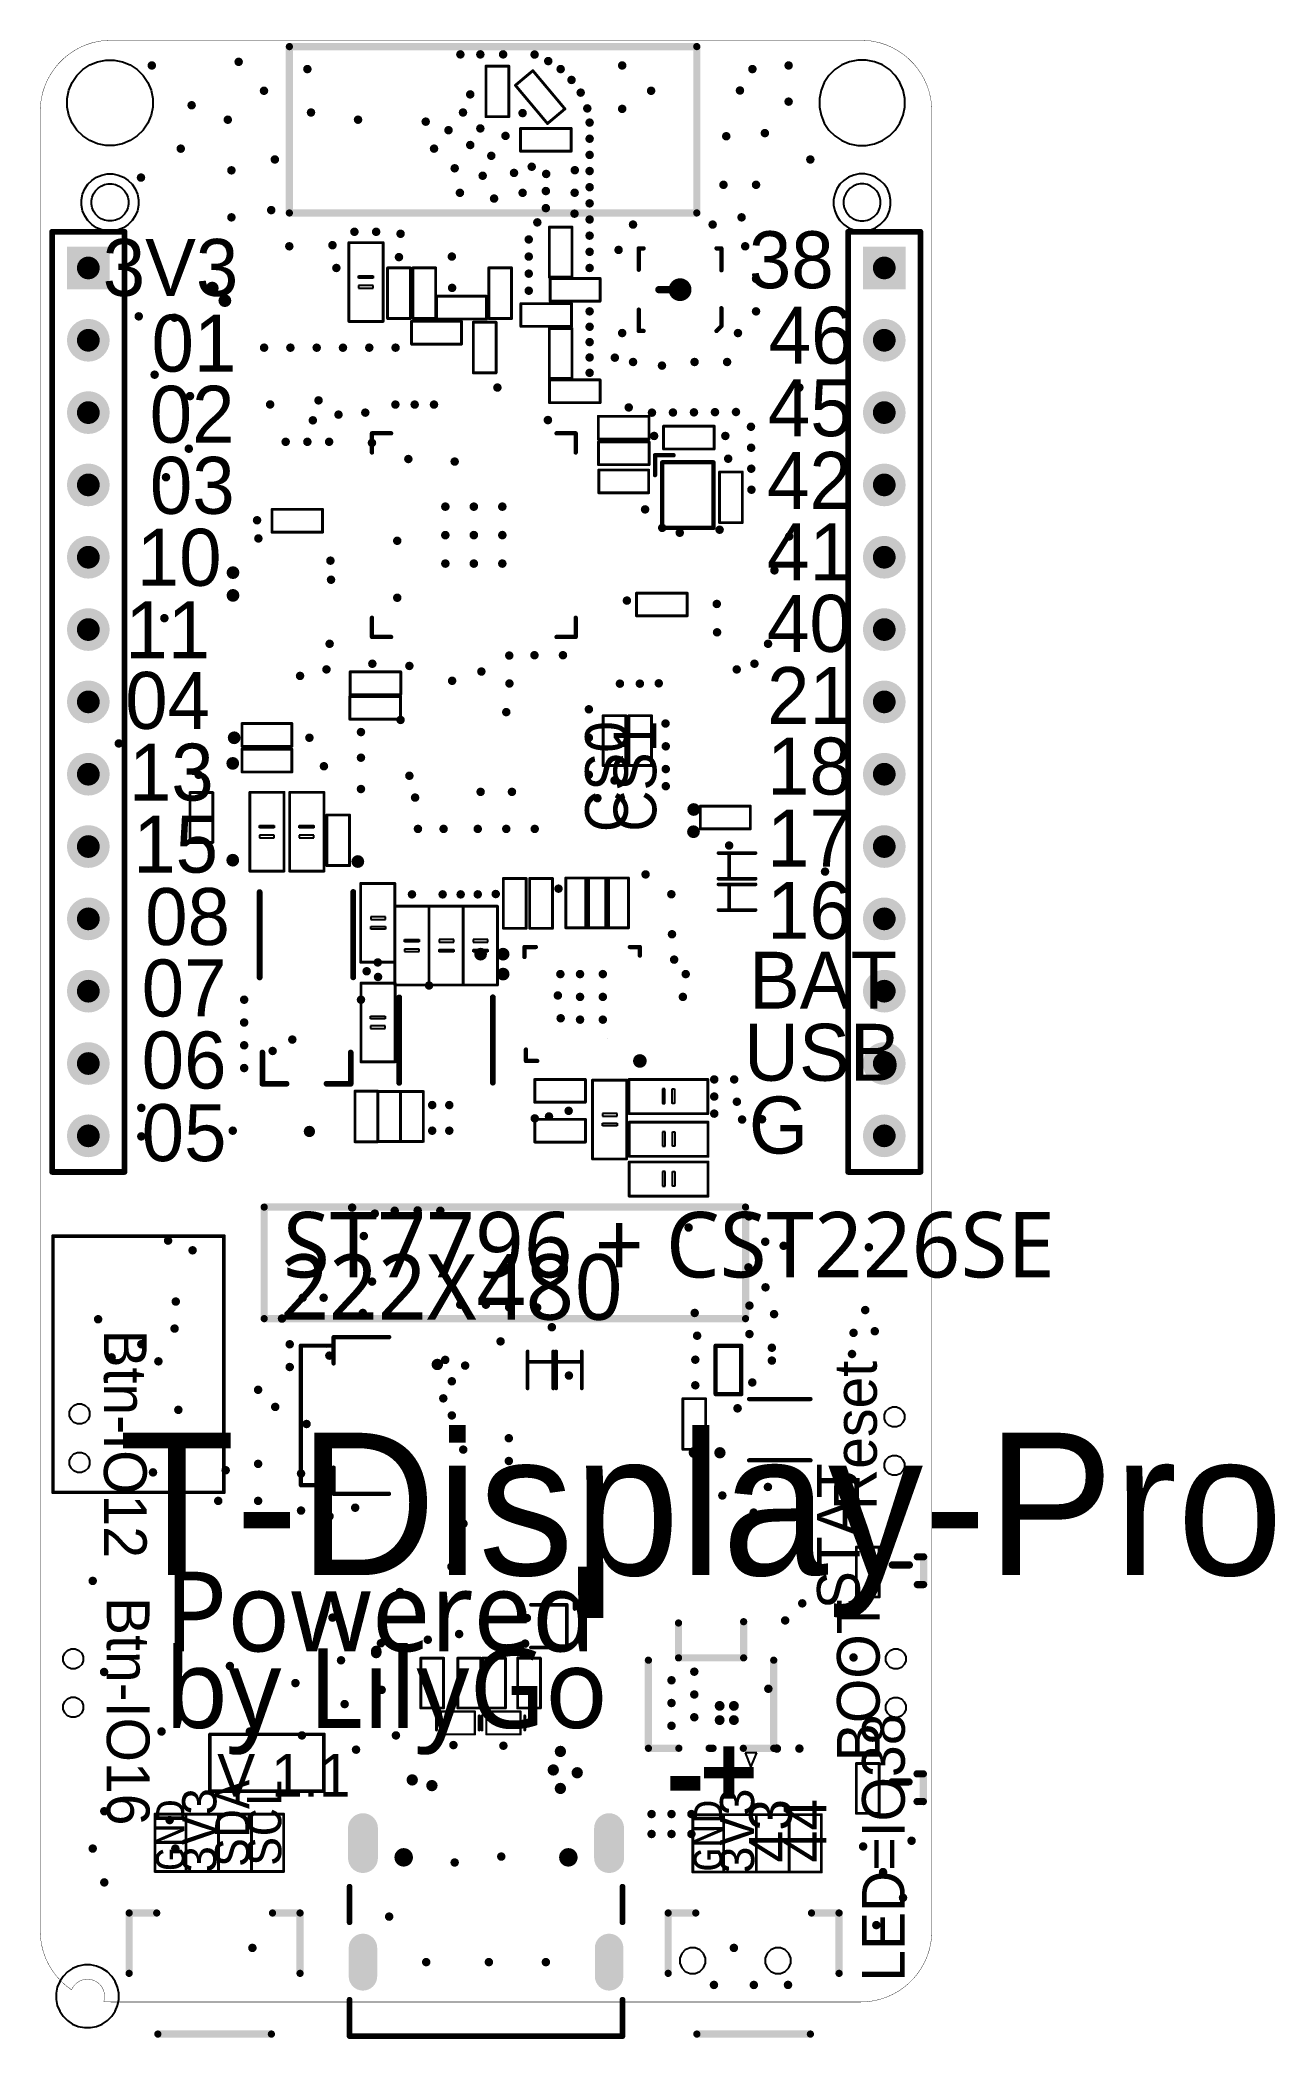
# Model space of a CAD drawing. Header units: millimetres. Extents: x -1.7 to 41.7, y -1.5 to 68.7.
import ezdxf

# ---------------------------------------------------------------- set-up
doc = ezdxf.new("R2010")
doc.units = ezdxf.units.MM
for name, color, linetype in [('KeepOutLayer', 6, 'Continuous'), ('MultiLayer', 9, 'Continuous'), ('PadHoleLayer', 156, 'Continuous'), ('TopOverlay', 2, 'Continuous'), ('ViaHoleLayer', 16, 'Continuous')]:
    doc.layers.add(name, color=color, linetype=linetype)
doc.styles.add('Arial', font='arialbd.ttf', dxfattribs={"height": 0.2})
doc.styles.add('Book Antiqua', font='ANTQUAB.TTF', dxfattribs={"height": 0.2})
doc.styles.add('Comic Sans MS', font='comicbd.ttf', dxfattribs={"height": 0.2})
doc.styles.add('Consolas', font='consolab.ttf', dxfattribs={"height": 0.2})
doc.styles.add('Kristen ITC', font='ITCKRIST.TTF', dxfattribs={"height": 0.2})
doc.styles.add('Segoe Print', font='segoeprb.ttf', dxfattribs={"height": 0.2})

msp = doc.modelspace()

# ---------------------------------------------------------------- texts
at = {"layer": 'TopOverlay'}
for s, height, rotation, style, p in [('38', 2, 360, 'Comic Sans MS', (23.218, 59.987)), ('3V3', 2, 360, 'Comic Sans MS', (0.536, 59.717)), ('01', 2, 360, 'Comic Sans MS', (2.25, 57.06)), ('46', 2, 360, 'Comic Sans MS', (23.912, 57.338)), ('02', 2, 360, 'Comic Sans MS', (2.186, 54.562)), ('45', 2, 360, 'Comic Sans MS', (23.884, 54.791)), ('03', 2, 360, 'Comic Sans MS', (2.192, 52.065)), ('42', 2, 360, 'Comic Sans MS', (23.855, 52.239)), ('10', 2, 360, 'Comic Sans MS', (1.732, 49.538)), ('41', 2, 360, 'Comic Sans MS', (23.855, 49.726)), ('40', 2, 360, 'Comic Sans MS', (23.855, 47.218)), ('11', 2, 360, 'Comic Sans MS', (1.33, 46.992)), ('04', 2, 360, 'Comic Sans MS', (1.326, 44.512)), ('21', 2, 360, 'Comic Sans MS', (23.855, 44.683)), ('CS0', 1.5, 90, 'Comic Sans MS', (18.968, 40.887)), ('CS1', 1.5, 90, 'Comic Sans MS', (19.968, 40.9)), ('18', 2, 360, 'Comic Sans MS', (23.855, 42.205)), ('13', 2, 360, 'Comic Sans MS', (1.455, 41.994)), ('15', 2, 360, 'Comic Sans MS', (1.608, 39.463)), ('17', 2, 360, 'Comic Sans MS', (23.855, 39.678)), ('08', 2, 360, 'Comic Sans MS', (2.026, 36.922)), ('16', 2, 360, 'Comic Sans MS', (23.855, 37.14)), ('BAT', 2, 360, 'Comic Sans MS', (23.218, 34.687)), ('07', 2, 360, 'Comic Sans MS', (1.904, 34.413)), ('06', 2, 360, 'Comic Sans MS', (1.904, 31.882)), ('USB', 2, 360, 'Comic Sans MS', (23.045, 32.155)), ('G', 2, 360, 'Comic Sans MS', (23.218, 29.599)), ('05', 2, 360, 'Comic Sans MS', (1.904, 29.332)), ('ST7796 + CST226SE', 2.3, 360, 'Segoe Print', (6.864, 25.247)), ('222X480', 2.3, 360, 'Segoe Print', (6.764, 23.761)), ('Btn-IO12', 1.5, 270, 'Comic Sans MS', (0.578, 23.419)), ('Reset', 1.5, 90, 'Comic Sans MS', (27.707, 17.077)), ('T-Display-Pro', 5, 360, 'Kristen ITC', (1.1, 14.793)), ('STAT', 1.5, 90, 'Comic Sans MS', (27.108, 13.594)), ('Powered', 2.8, 360, 'Segoe Print', (2.702, 12.112)), ('Btn-IO16', 1.5, 270, 'Comic Sans MS', (0.678, 14.026)), ('BOOT', 1.5, 90, 'Comic Sans MS', (27.808, 8.257)), ('by LilyGo', 2.8, 360, 'Segoe Print', (2.702, 9.422)), ('LED=IO38', 1.5, 90, 'Comic Sans MS', (28.688, 0.51)), ('V 1.1', 1.5, 360, 'Book Antiqua', (4.553, 7.013)), ('+', 2.5, 360, 'Arial', (21.49, 6.65)), ('-', 3, 360, 'Arial', (20.29, 6.35)), ('3V3', 1.2, 90, 'Consolas', (4.526, 4.296)), ('SDA', 1.2, 90, 'Consolas', (5.68, 4.549)), ('SCL', 1.2, 90, 'Consolas', (6.804, 4.59)), ('3V3', 1.2, 90, 'Consolas', (23.402, 4.278)), ('GND', 1, 90, 'Consolas', (3.405, 4.387)), ('GND', 1, 90, 'Consolas', (22.281, 4.369)), ('43', 1.5, 90, 'Comic Sans MS', (24.726, 4.7)), ('44', 1.5, 90, 'Comic Sans MS', (25.936, 4.7))]:
    msp.add_text(s, height=height, rotation=rotation, dxfattribs=dict(at, style=style)).set_placement(p)

# ---------------------------------------------------------------- blocks, each defined once
blk = doc.blocks.new('SW_SMD_TS24CA_B_1')
at = {"layer": 'MultiLayer'}
for p, q in [((-1.203, -0.705), (-1.149, -0.576)), ((-1.149, -0.576), (-1.051, -0.478)), ((-1.051, -0.478), (-0.922, -0.424)), ((-0.922, -0.424), (-0.782, -0.424)), ((-0.782, -0.424), (-0.654, -0.478)), ((-0.654, -0.478), (-0.555, -0.576)), ((-0.555, -0.576), (-0.502, -0.705)), ((0.499, -0.705), (0.552, -0.576)), ((0.552, -0.576), (0.651, -0.478)), ((0.651, -0.478), (0.78, -0.424)), ((0.78, -0.424), (0.919, -0.424)), ((0.919, -0.424), (1.048, -0.478)), ((1.048, -0.478), (1.147, -0.576)), ((1.147, -0.576), (1.2, -0.705)), ((-1.203, -0.775), (-1.203, -0.705)), ((-1.203, -0.844), (-1.203, -0.775)), ((-1.149, -0.973), (-1.203, -0.844)), ((-1.051, -1.072), (-1.149, -0.973)), ((-0.922, -1.125), (-1.051, -1.072)), ((-0.782, -1.125), (-0.922, -1.125)), ((-0.654, -1.072), (-0.782, -1.125)), ((-0.555, -0.973), (-0.654, -1.072)), ((-0.502, -0.844), (-0.555, -0.973)), ((-0.502, -0.705), (-0.502, -0.775)), ((-0.502, -0.775), (-0.502, -0.775)), ((-0.502, -0.775), (-0.502, -0.844)), ((-0.502, -0.775), (-0.502, -0.775)), ((0.499, -0.775), (0.499, -0.705)), ((0.499, -0.844), (0.499, -0.775)), ((0.552, -0.973), (0.499, -0.844)), ((0.651, -1.072), (0.552, -0.973)), ((0.78, -1.125), (0.651, -1.072)), ((0.919, -1.125), (0.78, -1.125)), ((1.048, -1.072), (0.919, -1.125)), ((1.147, -0.973), (1.048, -1.072)), ((1.2, -0.844), (1.147, -0.973)), ((1.2, -0.705), (1.2, -0.775)), ((1.2, -0.775), (1.2, -0.775)), ((1.2, -0.775), (1.2, -0.844)), ((1.2, -0.775), (1.2, -0.775))]:
    blk.add_line(p, q, dxfattribs=at)
blk = doc.blocks.new('SW_SMD_TS24CA_B_2')
at = {"layer": 'MultiLayer'}
for p, q in [((-1.203, -0.705), (-1.149, -0.576)), ((-1.149, -0.576), (-1.051, -0.478)), ((-1.051, -0.478), (-0.922, -0.424)), ((-0.922, -0.424), (-0.782, -0.424)), ((-0.782, -0.424), (-0.654, -0.478)), ((-0.654, -0.478), (-0.555, -0.576)), ((-0.555, -0.576), (-0.502, -0.705)), ((0.499, -0.705), (0.552, -0.576)), ((0.552, -0.576), (0.651, -0.478)), ((0.651, -0.478), (0.78, -0.424)), ((0.78, -0.424), (0.919, -0.424)), ((0.919, -0.424), (1.048, -0.478)), ((1.048, -0.478), (1.147, -0.576)), ((1.147, -0.576), (1.2, -0.705)), ((-1.203, -0.775), (-1.203, -0.705)), ((-1.203, -0.844), (-1.203, -0.775)), ((-1.149, -0.973), (-1.203, -0.844)), ((-1.051, -1.072), (-1.149, -0.973)), ((-0.922, -1.125), (-1.051, -1.072)), ((-0.782, -1.125), (-0.922, -1.125)), ((-0.654, -1.072), (-0.782, -1.125)), ((-0.555, -0.973), (-0.654, -1.072)), ((-0.502, -0.844), (-0.555, -0.973)), ((-0.502, -0.705), (-0.502, -0.775)), ((-0.502, -0.775), (-0.502, -0.775)), ((-0.502, -0.775), (-0.502, -0.844)), ((-0.502, -0.775), (-0.502, -0.775)), ((0.499, -0.775), (0.499, -0.705)), ((0.499, -0.844), (0.499, -0.775)), ((0.552, -0.973), (0.499, -0.844)), ((0.651, -1.072), (0.552, -0.973)), ((0.78, -1.125), (0.651, -1.072)), ((0.919, -1.125), (0.78, -1.125)), ((1.048, -1.072), (0.919, -1.125)), ((1.147, -0.973), (1.048, -1.072)), ((1.2, -0.844), (1.147, -0.973)), ((1.2, -0.705), (1.2, -0.775)), ((1.2, -0.775), (1.2, -0.775)), ((1.2, -0.775), (1.2, -0.844)), ((1.2, -0.775), (1.2, -0.775))]:
    blk.add_line(p, q, dxfattribs=at)
blk = doc.blocks.new('SW_SMD_TS24CA_B_3')
at = {"layer": 'MultiLayer'}
for p, q in [((-1.203, -0.705), (-1.149, -0.576)), ((-1.149, -0.576), (-1.051, -0.478)), ((-1.051, -0.478), (-0.922, -0.424)), ((-0.922, -0.424), (-0.782, -0.424)), ((-0.782, -0.424), (-0.654, -0.478)), ((-0.654, -0.478), (-0.555, -0.576)), ((-0.555, -0.576), (-0.502, -0.705)), ((0.499, -0.705), (0.552, -0.576)), ((0.552, -0.576), (0.651, -0.478)), ((0.651, -0.478), (0.78, -0.424)), ((0.78, -0.424), (0.919, -0.424)), ((0.919, -0.424), (1.048, -0.478)), ((1.048, -0.478), (1.147, -0.576)), ((1.147, -0.576), (1.2, -0.705)), ((-1.203, -0.775), (-1.203, -0.705)), ((-1.203, -0.844), (-1.203, -0.775)), ((-1.149, -0.973), (-1.203, -0.844)), ((-1.051, -1.072), (-1.149, -0.973)), ((-0.922, -1.125), (-1.051, -1.072)), ((-0.782, -1.125), (-0.922, -1.125)), ((-0.654, -1.072), (-0.782, -1.125)), ((-0.555, -0.973), (-0.654, -1.072)), ((-0.502, -0.844), (-0.555, -0.973)), ((-0.502, -0.705), (-0.502, -0.775)), ((-0.502, -0.775), (-0.502, -0.775)), ((-0.502, -0.775), (-0.502, -0.844)), ((-0.502, -0.775), (-0.502, -0.775)), ((0.499, -0.775), (0.499, -0.705)), ((0.499, -0.844), (0.499, -0.775)), ((0.552, -0.973), (0.499, -0.844)), ((0.651, -1.072), (0.552, -0.973)), ((0.78, -1.125), (0.651, -1.072)), ((0.919, -1.125), (0.78, -1.125)), ((1.048, -1.072), (0.919, -1.125)), ((1.147, -0.973), (1.048, -1.072)), ((1.2, -0.844), (1.147, -0.973)), ((1.2, -0.705), (1.2, -0.775)), ((1.2, -0.775), (1.2, -0.775)), ((1.2, -0.775), (1.2, -0.844)), ((1.2, -0.775), (1.2, -0.775))]:
    blk.add_line(p, q, dxfattribs=at)
blk = doc.blocks.new('SW_SMD_TS24CA_B_4')
at = {"layer": 'MultiLayer'}
for p, q in [((-1.203, -0.705), (-1.149, -0.576)), ((-1.149, -0.576), (-1.051, -0.478)), ((-1.051, -0.478), (-0.922, -0.424)), ((-0.922, -0.424), (-0.782, -0.424)), ((-0.782, -0.424), (-0.654, -0.478)), ((-0.654, -0.478), (-0.555, -0.576)), ((-0.555, -0.576), (-0.502, -0.705)), ((0.499, -0.705), (0.552, -0.576)), ((0.552, -0.576), (0.651, -0.478)), ((0.651, -0.478), (0.78, -0.424)), ((0.78, -0.424), (0.919, -0.424)), ((0.919, -0.424), (1.048, -0.478)), ((1.048, -0.478), (1.147, -0.576)), ((1.147, -0.576), (1.2, -0.705)), ((-1.203, -0.775), (-1.203, -0.705)), ((-1.203, -0.844), (-1.203, -0.775)), ((-1.149, -0.973), (-1.203, -0.844)), ((-1.051, -1.072), (-1.149, -0.973)), ((-0.922, -1.125), (-1.051, -1.072)), ((-0.782, -1.125), (-0.922, -1.125)), ((-0.654, -1.072), (-0.782, -1.125)), ((-0.555, -0.973), (-0.654, -1.072)), ((-0.502, -0.844), (-0.555, -0.973)), ((-0.502, -0.705), (-0.502, -0.775)), ((-0.502, -0.775), (-0.502, -0.775)), ((-0.502, -0.775), (-0.502, -0.844)), ((-0.502, -0.775), (-0.502, -0.775)), ((0.499, -0.775), (0.499, -0.705)), ((0.499, -0.844), (0.499, -0.775)), ((0.552, -0.973), (0.499, -0.844)), ((0.651, -1.072), (0.552, -0.973)), ((0.78, -1.125), (0.651, -1.072)), ((0.919, -1.125), (0.78, -1.125)), ((1.048, -1.072), (0.919, -1.125)), ((1.147, -0.973), (1.048, -1.072)), ((1.2, -0.844), (1.147, -0.973)), ((1.2, -0.705), (1.2, -0.775)), ((1.2, -0.775), (1.2, -0.775)), ((1.2, -0.775), (1.2, -0.844)), ((1.2, -0.775), (1.2, -0.775))]:
    blk.add_line(p, q, dxfattribs=at)
blk = doc.blocks.new('CAP_0402_5')
at = {"layer": 'TopOverlay', "const_width": 0.1}
for points in [[(-0.889, 0.4), (-0.889, -0.4)], [(-0.889, 0.4), (0.889, 0.4)], [(0.889, 0.4), (0.889, -0.4)], [(-0.889, -0.4), (0.889, -0.4)]]:
    blk.add_lwpolyline(points, dxfattribs=at)
at = {"layer": 'TopOverlay', "const_width": 0.05}
for points in [[(-0.914, 0.4, 1), (-0.864, 0.4, 1)], [(-0.914, 0.4, 1), (-0.864, 0.4, 1)], [(0.864, 0.4, 1), (0.914, 0.4, 1)], [(0.864, 0.4, 1), (0.914, 0.4, 1)], [(-0.914, -0.4, 1), (-0.864, -0.4, 1)], [(-0.914, -0.4, 1), (-0.864, -0.4, 1)], [(0.864, -0.4, 1), (0.914, -0.4, 1)], [(0.864, -0.4, 1), (0.914, -0.4, 1)]]:
    blk.add_lwpolyline(points, format="xyb", close=True, dxfattribs=at)
blk = doc.blocks.new('SOD_523_L1_2_W0_8_LS1_6_FD_6')
at = {"layer": 'TopOverlay', "const_width": 0.13}
for points in [[(0.65, 0.45), (-0.65, 0.45)], [(0.279, 0.406), (0.279, -0.444)], [(0.65, -0.45), (-0.65, -0.45)]]:
    blk.add_lwpolyline(points, dxfattribs=at)
at = {"layer": 'TopOverlay', "const_width": 0.065}
for points in [[(-0.683, 0.45, 1), (-0.618, 0.45, 1)], [(0.247, 0.406, 1), (0.312, 0.406, 1)], [(0.618, 0.45, 1), (0.683, 0.45, 1)], [(-0.683, -0.45, 1), (-0.618, -0.45, 1)], [(0.247, -0.444, 1), (0.312, -0.444, 1)], [(0.618, -0.45, 1), (0.683, -0.45, 1)]]:
    blk.add_lwpolyline(points, format="xyb", close=True, dxfattribs=at)
blk = doc.blocks.new('CAP_0603_7')
at = {"layer": 'TopOverlay'}
for p, q in [((-0.221, -0.266), (-0.221, 0.248)), ((-0.221, 0.248), (-0.132, 0.248)), ((-0.132, 0.248), (-0.132, -0.266)), ((0.211, 0.248), (0.122, 0.248)), ((0.122, 0.248), (0.122, -0.266)), ((0.211, -0.266), (0.211, 0.248)), ((-0.132, -0.266), (-0.221, -0.266)), ((0.122, -0.266), (0.211, -0.266))]:
    blk.add_line(p, q, dxfattribs=at)
for points, const_width in [([(-1.384, 0.6), (-1.384, -0.6)], 0.1), ([(1.384, 0.6), (-1.384, 0.6)], 0.1), ([(-0.221, 0.253), (-0.221, -0.261)], 0.0254), ([(-0.132, 0.253), (-0.221, 0.253)], 0.0254), ([(-0.132, 0.253), (-0.132, -0.261)], 0.0254), ([(0.122, 0.253), (0.122, -0.261)], 0.0254), ([(0.211, 0.253), (0.122, 0.253)], 0.0254), ([(0.211, 0.253), (0.211, -0.261)], 0.0254), ([(1.384, 0.6), (1.384, -0.6)], 0.1), ([(1.384, -0.6), (-1.384, -0.6)], 0.1), ([(-0.132, -0.261), (-0.221, -0.261)], 0.0254), ([(0.211, -0.261), (0.122, -0.261)], 0.0254)]:
    blk.add_lwpolyline(points, dxfattribs=dict(at, const_width=const_width))
for points, const_width in [([(-1.409, 0.6, 1), (-1.359, 0.6, 1)], 0.05), ([(-1.409, 0.6, 1), (-1.359, 0.6, 1)], 0.05), ([(-0.227, 0.253, 1), (-0.215, 0.253, 1)], 0.0127), ([(-0.227, 0.253, 1), (-0.215, 0.253, 1)], 0.0127), ([(-0.139, 0.253, 1), (-0.126, 0.253, 1)], 0.0127), ([(-0.139, 0.253, 1), (-0.126, 0.253, 1)], 0.0127), ([(0.115, 0.253, 1), (0.128, 0.253, 1)], 0.0127), ([(0.115, 0.253, 1), (0.128, 0.253, 1)], 0.0127), ([(0.204, 0.253, 1), (0.217, 0.253, 1)], 0.0127), ([(0.204, 0.253, 1), (0.217, 0.253, 1)], 0.0127), ([(1.359, 0.6, 1), (1.409, 0.6, 1)], 0.05), ([(1.359, 0.6, 1), (1.409, 0.6, 1)], 0.05), ([(-1.409, -0.6, 1), (-1.359, -0.6, 1)], 0.05), ([(-1.409, -0.6, 1), (-1.359, -0.6, 1)], 0.05), ([(-0.227, -0.261, 1), (-0.215, -0.261, 1)], 0.0127), ([(-0.227, -0.261, 1), (-0.215, -0.261, 1)], 0.0127), ([(-0.139, -0.261, 1), (-0.126, -0.261, 1)], 0.0127), ([(-0.139, -0.261, 1), (-0.126, -0.261, 1)], 0.0127), ([(0.115, -0.261, 1), (0.128, -0.261, 1)], 0.0127), ([(0.115, -0.261, 1), (0.128, -0.261, 1)], 0.0127), ([(0.204, -0.261, 1), (0.217, -0.261, 1)], 0.0127), ([(0.204, -0.261, 1), (0.217, -0.261, 1)], 0.0127), ([(1.359, -0.6, 1), (1.409, -0.6, 1)], 0.05), ([(1.359, -0.6, 1), (1.409, -0.6, 1)], 0.05)]:
    blk.add_lwpolyline(points, format="xyb", close=True, dxfattribs=dict(at, const_width=const_width))
blk = doc.blocks.new('CAP_0603_8')
at = {"layer": 'TopOverlay'}
for p, q in [((-0.221, -0.266), (-0.221, 0.248)), ((-0.221, 0.248), (-0.132, 0.248)), ((-0.132, 0.248), (-0.132, -0.266)), ((0.211, 0.248), (0.122, 0.248)), ((0.122, 0.248), (0.122, -0.266)), ((0.211, -0.266), (0.211, 0.248)), ((-0.132, -0.266), (-0.221, -0.266)), ((0.122, -0.266), (0.211, -0.266))]:
    blk.add_line(p, q, dxfattribs=at)
for points, const_width in [([(-1.384, 0.6), (-1.384, -0.6)], 0.1), ([(1.384, 0.6), (-1.384, 0.6)], 0.1), ([(-0.221, 0.253), (-0.221, -0.261)], 0.0254), ([(-0.132, 0.253), (-0.221, 0.253)], 0.0254), ([(-0.132, 0.253), (-0.132, -0.261)], 0.0254), ([(0.122, 0.253), (0.122, -0.261)], 0.0254), ([(0.211, 0.253), (0.122, 0.253)], 0.0254), ([(0.211, 0.253), (0.211, -0.261)], 0.0254), ([(1.384, 0.6), (1.384, -0.6)], 0.1), ([(1.384, -0.6), (-1.384, -0.6)], 0.1), ([(-0.132, -0.261), (-0.221, -0.261)], 0.0254), ([(0.211, -0.261), (0.122, -0.261)], 0.0254)]:
    blk.add_lwpolyline(points, dxfattribs=dict(at, const_width=const_width))
for points, const_width in [([(-1.409, 0.6, 1), (-1.359, 0.6, 1)], 0.05), ([(-1.409, 0.6, 1), (-1.359, 0.6, 1)], 0.05), ([(-0.227, 0.253, 1), (-0.215, 0.253, 1)], 0.0127), ([(-0.227, 0.253, 1), (-0.215, 0.253, 1)], 0.0127), ([(-0.139, 0.253, 1), (-0.126, 0.253, 1)], 0.0127), ([(-0.139, 0.253, 1), (-0.126, 0.253, 1)], 0.0127), ([(0.115, 0.253, 1), (0.128, 0.253, 1)], 0.0127), ([(0.115, 0.253, 1), (0.128, 0.253, 1)], 0.0127), ([(0.204, 0.253, 1), (0.217, 0.253, 1)], 0.0127), ([(0.204, 0.253, 1), (0.217, 0.253, 1)], 0.0127), ([(1.359, 0.6, 1), (1.409, 0.6, 1)], 0.05), ([(1.359, 0.6, 1), (1.409, 0.6, 1)], 0.05), ([(-1.409, -0.6, 1), (-1.359, -0.6, 1)], 0.05), ([(-1.409, -0.6, 1), (-1.359, -0.6, 1)], 0.05), ([(-0.227, -0.261, 1), (-0.215, -0.261, 1)], 0.0127), ([(-0.227, -0.261, 1), (-0.215, -0.261, 1)], 0.0127), ([(-0.139, -0.261, 1), (-0.126, -0.261, 1)], 0.0127), ([(-0.139, -0.261, 1), (-0.126, -0.261, 1)], 0.0127), ([(0.115, -0.261, 1), (0.128, -0.261, 1)], 0.0127), ([(0.115, -0.261, 1), (0.128, -0.261, 1)], 0.0127), ([(0.204, -0.261, 1), (0.217, -0.261, 1)], 0.0127), ([(0.204, -0.261, 1), (0.217, -0.261, 1)], 0.0127), ([(1.359, -0.6, 1), (1.409, -0.6, 1)], 0.05), ([(1.359, -0.6, 1), (1.409, -0.6, 1)], 0.05)]:
    blk.add_lwpolyline(points, format="xyb", close=True, dxfattribs=dict(at, const_width=const_width))
blk = doc.blocks.new('DFN_8_L2_0_W2_0_P0_50_BL_EP_1_9')
at = {"layer": 'TopOverlay', "const_width": 0.152}
for points in [[(-1.076, -1.076), (-1.076, 1.076)], [(1.076, -1.076), (1.076, 1.076)]]:
    blk.add_lwpolyline(points, dxfattribs=at)
at = {"layer": 'TopOverlay'}
for points, const_width in [([(-1.114, 1.076, 1), (-1.038, 1.076, 1)], 0.0762), ([(1.038, 1.076, 1), (1.114, 1.076, 1)], 0.0762), ([(-1.114, -1.076, 1), (-1.038, -1.076, 1)], 0.0762), ([(-0.675, -1.48, 1), (-0.825, -1.48, 1)], 0.15), ([(1.038, -1.076, 1), (1.114, -1.076, 1)], 0.0762), ([(-0.862, -1.48, 1), (-0.787, -1.48, 1)], 0.075), ([(-0.713, -1.48, 1), (-0.638, -1.48, 1)], 0.075)]:
    blk.add_lwpolyline(points, format="xyb", close=True, dxfattribs=dict(at, const_width=const_width))
blk = doc.blocks.new('R0402_10')
at = {"layer": 'TopOverlay', "const_width": 0.152}
for points in [[(-0.254, 0.45), (-0.85, 0.45)], [(-0.85, -0.45), (-0.85, 0.45)], [(0.85, 0.45), (-0.254, 0.45)], [(0.85, -0.45), (0.85, 0.45)], [(-0.254, -0.45), (-0.85, -0.45)], [(-0.85, -0.45), (-0.85, -0.45)], [(0.85, -0.45), (-0.254, -0.45)]]:
    blk.add_lwpolyline(points, dxfattribs=at)
at = {"layer": 'TopOverlay', "const_width": 0.0762}
for points in [[(-0.888, 0.45, 1), (-0.812, 0.45, 1)], [(-0.888, 0.45, 1), (-0.812, 0.45, 1)], [(-0.292, 0.45, 1), (-0.216, 0.45, 1)], [(-0.292, 0.45, 1), (-0.216, 0.45, 1)], [(0.812, 0.45, 1), (0.888, 0.45, 1)], [(0.812, 0.45, 1), (0.888, 0.45, 1)], [(-0.888, -0.45, 1), (-0.812, -0.45, 1)], [(-0.888, -0.45, 1), (-0.812, -0.45, 1)], [(-0.888, -0.45, 1), (-0.812, -0.45, 1)], [(-0.888, -0.45, 1), (-0.812, -0.45, 1)], [(-0.292, -0.45, 1), (-0.216, -0.45, 1)], [(-0.292, -0.45, 1), (-0.216, -0.45, 1)], [(0.812, -0.45, 1), (0.888, -0.45, 1)], [(0.812, -0.45, 1), (0.888, -0.45, 1)]]:
    blk.add_lwpolyline(points, format="xyb", close=True, dxfattribs=at)
blk = doc.blocks.new('CAP_0603_11')
at = {"layer": 'TopOverlay'}
for p, q in [((-0.221, -0.266), (-0.221, 0.248)), ((-0.221, 0.248), (-0.132, 0.248)), ((-0.132, 0.248), (-0.132, -0.266)), ((0.211, 0.248), (0.122, 0.248)), ((0.122, 0.248), (0.122, -0.266)), ((0.211, -0.266), (0.211, 0.248)), ((-0.132, -0.266), (-0.221, -0.266)), ((0.122, -0.266), (0.211, -0.266))]:
    blk.add_line(p, q, dxfattribs=at)
for points, const_width in [([(-1.384, -0.6), (-1.384, 0.6)], 0.1), ([(1.384, 0.6), (-1.384, 0.6)], 0.1), ([(-0.221, -0.261), (-0.221, 0.253)], 0.0254), ([(-0.132, 0.253), (-0.221, 0.253)], 0.0254), ([(-0.132, -0.261), (-0.132, 0.253)], 0.0254), ([(0.122, -0.261), (0.122, 0.253)], 0.0254), ([(0.211, 0.253), (0.122, 0.253)], 0.0254), ([(0.211, -0.261), (0.211, 0.253)], 0.0254), ([(1.384, -0.6), (1.384, 0.6)], 0.1), ([(1.384, -0.6), (-1.384, -0.6)], 0.1), ([(-0.132, -0.261), (-0.221, -0.261)], 0.0254), ([(0.211, -0.261), (0.122, -0.261)], 0.0254)]:
    blk.add_lwpolyline(points, dxfattribs=dict(at, const_width=const_width))
for points, const_width in [([(-1.409, 0.6, 1), (-1.359, 0.6, 1)], 0.05), ([(-1.409, 0.6, 1), (-1.359, 0.6, 1)], 0.05), ([(-0.227, 0.253, 1), (-0.215, 0.253, 1)], 0.0127), ([(-0.227, 0.253, 1), (-0.215, 0.253, 1)], 0.0127), ([(-0.139, 0.253, 1), (-0.126, 0.253, 1)], 0.0127), ([(-0.139, 0.253, 1), (-0.126, 0.253, 1)], 0.0127), ([(0.115, 0.253, 1), (0.128, 0.253, 1)], 0.0127), ([(0.115, 0.253, 1), (0.128, 0.253, 1)], 0.0127), ([(0.204, 0.253, 1), (0.217, 0.253, 1)], 0.0127), ([(0.204, 0.253, 1), (0.217, 0.253, 1)], 0.0127), ([(1.359, 0.6, 1), (1.409, 0.6, 1)], 0.05), ([(1.359, 0.6, 1), (1.409, 0.6, 1)], 0.05), ([(-1.409, -0.6, 1), (-1.359, -0.6, 1)], 0.05), ([(-1.409, -0.6, 1), (-1.359, -0.6, 1)], 0.05), ([(-0.227, -0.261, 1), (-0.215, -0.261, 1)], 0.0127), ([(-0.227, -0.261, 1), (-0.215, -0.261, 1)], 0.0127), ([(-0.139, -0.261, 1), (-0.126, -0.261, 1)], 0.0127), ([(-0.139, -0.261, 1), (-0.126, -0.261, 1)], 0.0127), ([(0.115, -0.261, 1), (0.128, -0.261, 1)], 0.0127), ([(0.115, -0.261, 1), (0.128, -0.261, 1)], 0.0127), ([(0.204, -0.261, 1), (0.217, -0.261, 1)], 0.0127), ([(0.204, -0.261, 1), (0.217, -0.261, 1)], 0.0127), ([(1.359, -0.6, 1), (1.409, -0.6, 1)], 0.05), ([(1.359, -0.6, 1), (1.409, -0.6, 1)], 0.05)]:
    blk.add_lwpolyline(points, format="xyb", close=True, dxfattribs=dict(at, const_width=const_width))
blk = doc.blocks.new('SOD_523_L1_2_W0_8_LS1_6_FD_13')
at = {"layer": 'TopOverlay', "const_width": 0.13}
for points in [[(-0.65, 0.45), (0.65, 0.45)], [(0.279, 0.406), (0.279, -0.444)], [(-0.65, -0.45), (0.65, -0.45)]]:
    blk.add_lwpolyline(points, dxfattribs=at)
at = {"layer": 'TopOverlay', "const_width": 0.065}
for points in [[(-0.683, 0.45, 1), (-0.618, 0.45, 1)], [(0.247, 0.406, 1), (0.312, 0.406, 1)], [(0.618, 0.45, 1), (0.683, 0.45, 1)], [(-0.683, -0.45, 1), (-0.618, -0.45, 1)], [(0.247, -0.444, 1), (0.312, -0.444, 1)], [(0.618, -0.45, 1), (0.683, -0.45, 1)]]:
    blk.add_lwpolyline(points, format="xyb", close=True, dxfattribs=at)
blk = doc.blocks.new('CAP_0402_15')
at = {"layer": 'TopOverlay', "const_width": 0.1}
for points in [[(-0.889, 0.4), (-0.889, -0.4)], [(-0.889, 0.4), (0.889, 0.4)], [(0.889, 0.4), (0.889, -0.4)], [(-0.889, -0.4), (0.889, -0.4)]]:
    blk.add_lwpolyline(points, dxfattribs=at)
at = {"layer": 'TopOverlay', "const_width": 0.05}
for points in [[(-0.914, 0.4, 1), (-0.864, 0.4, 1)], [(-0.914, 0.4, 1), (-0.864, 0.4, 1)], [(0.864, 0.4, 1), (0.914, 0.4, 1)], [(0.864, 0.4, 1), (0.914, 0.4, 1)], [(-0.914, -0.4, 1), (-0.864, -0.4, 1)], [(-0.914, -0.4, 1), (-0.864, -0.4, 1)], [(0.864, -0.4, 1), (0.914, -0.4, 1)], [(0.864, -0.4, 1), (0.914, -0.4, 1)]]:
    blk.add_lwpolyline(points, format="xyb", close=True, dxfattribs=at)
blk = doc.blocks.new('CAP_0603_16')
at = {"layer": 'TopOverlay'}
for p, q in [((-0.221, -0.266), (-0.221, 0.248)), ((-0.221, 0.248), (-0.132, 0.248)), ((-0.132, 0.248), (-0.132, -0.266)), ((0.211, 0.248), (0.122, 0.248)), ((0.122, 0.248), (0.122, -0.266)), ((0.211, -0.266), (0.211, 0.248)), ((-0.132, -0.266), (-0.221, -0.266)), ((0.122, -0.266), (0.211, -0.266))]:
    blk.add_line(p, q, dxfattribs=at)
for points, const_width in [([(-1.384, -0.6), (-1.384, 0.6)], 0.1), ([(1.384, 0.6), (-1.384, 0.6)], 0.1), ([(-0.132, 0.253), (-0.221, 0.253)], 0.0254), ([(-0.221, -0.261), (-0.221, 0.253)], 0.0254), ([(-0.132, -0.261), (-0.132, 0.253)], 0.0254), ([(0.211, 0.253), (0.122, 0.253)], 0.0254), ([(0.122, -0.261), (0.122, 0.253)], 0.0254), ([(0.211, -0.261), (0.211, 0.253)], 0.0254), ([(1.384, -0.6), (1.384, 0.6)], 0.1), ([(1.384, -0.6), (-1.384, -0.6)], 0.1), ([(-0.132, -0.261), (-0.221, -0.261)], 0.0254), ([(0.211, -0.261), (0.122, -0.261)], 0.0254)]:
    blk.add_lwpolyline(points, dxfattribs=dict(at, const_width=const_width))
for points, const_width in [([(-1.409, 0.6, 1), (-1.359, 0.6, 1)], 0.05), ([(-1.409, 0.6, 1), (-1.359, 0.6, 1)], 0.05), ([(-0.227, 0.253, 1), (-0.215, 0.253, 1)], 0.0127), ([(-0.227, 0.253, 1), (-0.215, 0.253, 1)], 0.0127), ([(-0.139, 0.253, 1), (-0.126, 0.253, 1)], 0.0127), ([(-0.139, 0.253, 1), (-0.126, 0.253, 1)], 0.0127), ([(0.115, 0.253, 1), (0.128, 0.253, 1)], 0.0127), ([(0.115, 0.253, 1), (0.128, 0.253, 1)], 0.0127), ([(0.204, 0.253, 1), (0.217, 0.253, 1)], 0.0127), ([(0.204, 0.253, 1), (0.217, 0.253, 1)], 0.0127), ([(1.359, 0.6, 1), (1.409, 0.6, 1)], 0.05), ([(1.359, 0.6, 1), (1.409, 0.6, 1)], 0.05), ([(-1.409, -0.6, 1), (-1.359, -0.6, 1)], 0.05), ([(-1.409, -0.6, 1), (-1.359, -0.6, 1)], 0.05), ([(-0.227, -0.261, 1), (-0.215, -0.261, 1)], 0.0127), ([(-0.227, -0.261, 1), (-0.215, -0.261, 1)], 0.0127), ([(-0.139, -0.261, 1), (-0.126, -0.261, 1)], 0.0127), ([(-0.139, -0.261, 1), (-0.126, -0.261, 1)], 0.0127), ([(0.115, -0.261, 1), (0.128, -0.261, 1)], 0.0127), ([(0.115, -0.261, 1), (0.128, -0.261, 1)], 0.0127), ([(0.204, -0.261, 1), (0.217, -0.261, 1)], 0.0127), ([(0.204, -0.261, 1), (0.217, -0.261, 1)], 0.0127), ([(1.359, -0.6, 1), (1.409, -0.6, 1)], 0.05), ([(1.359, -0.6, 1), (1.409, -0.6, 1)], 0.05)]:
    blk.add_lwpolyline(points, format="xyb", close=True, dxfattribs=dict(at, const_width=const_width))
blk = doc.blocks.new('CAP_0603_18')
at = {"layer": 'TopOverlay'}
for p, q in [((-0.221, -0.266), (-0.221, 0.248)), ((-0.221, 0.248), (-0.132, 0.248)), ((-0.132, 0.248), (-0.132, -0.266)), ((0.211, 0.248), (0.122, 0.248)), ((0.122, 0.248), (0.122, -0.266)), ((0.211, -0.266), (0.211, 0.248)), ((-0.132, -0.266), (-0.221, -0.266)), ((0.122, -0.266), (0.211, -0.266))]:
    blk.add_line(p, q, dxfattribs=at)
for points, const_width in [([(1.384, 0.6), (-1.384, 0.6)], 0.1), ([(-1.384, -0.6), (-1.384, 0.6)], 0.1), ([(-0.221, -0.261), (-0.221, 0.253)], 0.0254), ([(-0.132, 0.253), (-0.221, 0.253)], 0.0254), ([(-0.132, -0.261), (-0.132, 0.253)], 0.0254), ([(0.122, -0.261), (0.122, 0.253)], 0.0254), ([(0.211, 0.253), (0.122, 0.253)], 0.0254), ([(0.211, -0.261), (0.211, 0.253)], 0.0254), ([(1.384, -0.6), (1.384, 0.6)], 0.1), ([(1.384, -0.6), (-1.384, -0.6)], 0.1), ([(-0.132, -0.261), (-0.221, -0.261)], 0.0254), ([(0.211, -0.261), (0.122, -0.261)], 0.0254)]:
    blk.add_lwpolyline(points, dxfattribs=dict(at, const_width=const_width))
for points, const_width in [([(-1.409, 0.6, 1), (-1.359, 0.6, 1)], 0.05), ([(-1.409, 0.6, 1), (-1.359, 0.6, 1)], 0.05), ([(-0.227, 0.253, 1), (-0.215, 0.253, 1)], 0.0127), ([(-0.227, 0.253, 1), (-0.215, 0.253, 1)], 0.0127), ([(-0.139, 0.253, 1), (-0.126, 0.253, 1)], 0.0127), ([(-0.139, 0.253, 1), (-0.126, 0.253, 1)], 0.0127), ([(0.115, 0.253, 1), (0.128, 0.253, 1)], 0.0127), ([(0.115, 0.253, 1), (0.128, 0.253, 1)], 0.0127), ([(0.204, 0.253, 1), (0.217, 0.253, 1)], 0.0127), ([(0.204, 0.253, 1), (0.217, 0.253, 1)], 0.0127), ([(1.359, 0.6, 1), (1.409, 0.6, 1)], 0.05), ([(1.359, 0.6, 1), (1.409, 0.6, 1)], 0.05), ([(-1.409, -0.6, 1), (-1.359, -0.6, 1)], 0.05), ([(-1.409, -0.6, 1), (-1.359, -0.6, 1)], 0.05), ([(-0.227, -0.261, 1), (-0.215, -0.261, 1)], 0.0127), ([(-0.227, -0.261, 1), (-0.215, -0.261, 1)], 0.0127), ([(-0.139, -0.261, 1), (-0.126, -0.261, 1)], 0.0127), ([(-0.139, -0.261, 1), (-0.126, -0.261, 1)], 0.0127), ([(0.115, -0.261, 1), (0.128, -0.261, 1)], 0.0127), ([(0.115, -0.261, 1), (0.128, -0.261, 1)], 0.0127), ([(0.204, -0.261, 1), (0.217, -0.261, 1)], 0.0127), ([(0.204, -0.261, 1), (0.217, -0.261, 1)], 0.0127), ([(1.359, -0.6, 1), (1.409, -0.6, 1)], 0.05), ([(1.359, -0.6, 1), (1.409, -0.6, 1)], 0.05)]:
    blk.add_lwpolyline(points, format="xyb", close=True, dxfattribs=dict(at, const_width=const_width))
blk = doc.blocks.new('RES_0402_19')
at = {"layer": 'TopOverlay', "const_width": 0.1}
for points in [[(-0.876, -0.4), (-0.876, 0.4)], [(-0.876, 0.4), (0.876, 0.4)], [(0.876, -0.4), (0.876, 0.4)], [(-0.876, -0.4), (0.876, -0.4)]]:
    blk.add_lwpolyline(points, dxfattribs=at)
at = {"layer": 'TopOverlay', "const_width": 0.05}
for points in [[(-0.901, 0.4, 1), (-0.851, 0.4, 1)], [(-0.901, 0.4, 1), (-0.851, 0.4, 1)], [(0.851, 0.4, 1), (0.901, 0.4, 1)], [(0.851, 0.4, 1), (0.901, 0.4, 1)], [(-0.901, -0.4, 1), (-0.851, -0.4, 1)], [(-0.901, -0.4, 1), (-0.851, -0.4, 1)], [(0.851, -0.4, 1), (0.901, -0.4, 1)], [(0.851, -0.4, 1), (0.901, -0.4, 1)]]:
    blk.add_lwpolyline(points, format="xyb", close=True, dxfattribs=at)
blk = doc.blocks.new('CAP_0402_20')
at = {"layer": 'TopOverlay', "const_width": 0.1}
for points in [[(-0.889, 0.4), (-0.889, -0.4)], [(0.889, 0.4), (-0.889, 0.4)], [(0.889, 0.4), (0.889, -0.4)], [(0.889, -0.4), (-0.889, -0.4)]]:
    blk.add_lwpolyline(points, dxfattribs=at)
at = {"layer": 'TopOverlay', "const_width": 0.05}
for points in [[(-0.914, 0.4, 1), (-0.864, 0.4, 1)], [(-0.914, 0.4, 1), (-0.864, 0.4, 1)], [(0.864, 0.4, 1), (0.914, 0.4, 1)], [(0.864, 0.4, 1), (0.914, 0.4, 1)], [(-0.914, -0.4, 1), (-0.864, -0.4, 1)], [(-0.914, -0.4, 1), (-0.864, -0.4, 1)], [(0.864, -0.4, 1), (0.914, -0.4, 1)], [(0.864, -0.4, 1), (0.914, -0.4, 1)]]:
    blk.add_lwpolyline(points, format="xyb", close=True, dxfattribs=at)
blk = doc.blocks.new('CAP_0402_21')
at = {"layer": 'TopOverlay', "const_width": 0.1}
for points in [[(-0.889, -0.4), (-0.889, 0.4)], [(0.889, 0.4), (-0.889, 0.4)], [(0.889, -0.4), (0.889, 0.4)], [(0.889, -0.4), (-0.889, -0.4)]]:
    blk.add_lwpolyline(points, dxfattribs=at)
at = {"layer": 'TopOverlay', "const_width": 0.05}
for points in [[(-0.914, 0.4, 1), (-0.864, 0.4, 1)], [(-0.914, 0.4, 1), (-0.864, 0.4, 1)], [(0.864, 0.4, 1), (0.914, 0.4, 1)], [(0.864, 0.4, 1), (0.914, 0.4, 1)], [(-0.914, -0.4, 1), (-0.864, -0.4, 1)], [(-0.914, -0.4, 1), (-0.864, -0.4, 1)], [(0.864, -0.4, 1), (0.914, -0.4, 1)], [(0.864, -0.4, 1), (0.914, -0.4, 1)]]:
    blk.add_lwpolyline(points, format="xyb", close=True, dxfattribs=at)
blk = doc.blocks.new('SOD_523_L1_2_W0_8_LS1_6_FD_22')
at = {"layer": 'TopOverlay', "const_width": 0.13}
for points in [[(-0.65, 0.45), (0.65, 0.45)], [(0.279, 0.406), (0.279, -0.444)], [(-0.65, -0.45), (0.65, -0.45)]]:
    blk.add_lwpolyline(points, dxfattribs=at)
at = {"layer": 'TopOverlay', "const_width": 0.065}
for points in [[(-0.683, 0.45, 1), (-0.618, 0.45, 1)], [(0.247, 0.406, 1), (0.312, 0.406, 1)], [(0.618, 0.45, 1), (0.683, 0.45, 1)], [(-0.683, -0.45, 1), (-0.618, -0.45, 1)], [(0.247, -0.444, 1), (0.312, -0.444, 1)], [(0.618, -0.45, 1), (0.683, -0.45, 1)]]:
    blk.add_lwpolyline(points, format="xyb", close=True, dxfattribs=at)
blk = doc.blocks.new('SOD_523_L1_2_W0_8_LS1_6_FD_23')
at = {"layer": 'TopOverlay', "const_width": 0.13}
for points in [[(0.65, 0.45), (-0.65, 0.45)], [(0.279, 0.406), (0.279, -0.444)], [(0.65, -0.45), (-0.65, -0.45)]]:
    blk.add_lwpolyline(points, dxfattribs=at)
at = {"layer": 'TopOverlay', "const_width": 0.065}
for points in [[(-0.683, 0.45, 1), (-0.618, 0.45, 1)], [(0.247, 0.406, 1), (0.312, 0.406, 1)], [(0.618, 0.45, 1), (0.683, 0.45, 1)], [(-0.683, -0.45, 1), (-0.618, -0.45, 1)], [(0.247, -0.444, 1), (0.312, -0.444, 1)], [(0.618, -0.45, 1), (0.683, -0.45, 1)]]:
    blk.add_lwpolyline(points, format="xyb", close=True, dxfattribs=at)
blk = doc.blocks.new('RES_0402_24')
at = {"layer": 'TopOverlay', "const_width": 0.1}
for points in [[(-0.876, 0.4), (-0.876, -0.4)], [(-0.876, 0.4), (0.876, 0.4)], [(0.876, 0.4), (0.876, -0.4)], [(-0.876, -0.4), (0.876, -0.4)]]:
    blk.add_lwpolyline(points, dxfattribs=at)
at = {"layer": 'TopOverlay', "const_width": 0.05}
for points in [[(-0.901, 0.4, 1), (-0.851, 0.4, 1)], [(-0.901, 0.4, 1), (-0.851, 0.4, 1)], [(0.851, 0.4, 1), (0.901, 0.4, 1)], [(0.851, 0.4, 1), (0.901, 0.4, 1)], [(-0.901, -0.4, 1), (-0.851, -0.4, 1)], [(-0.901, -0.4, 1), (-0.851, -0.4, 1)], [(0.851, -0.4, 1), (0.901, -0.4, 1)], [(0.851, -0.4, 1), (0.901, -0.4, 1)]]:
    blk.add_lwpolyline(points, format="xyb", close=True, dxfattribs=at)
blk = doc.blocks.new('SW_TH_MSK12C02_HB_1_B_29')
at = {"layer": 'KeepOutLayer'}
for points, const_width in [([(-1.05, 0.55, 1), (-1.95, 0.55, 1)], 0.00508), ([(1.95, 0.55, 1), (1.05, 0.55, 1)], 0.00508), ([(-1.951, 0.55, 1), (-1.949, 0.55, 1)], 0.00254), ([(-1.051, 0.55, 1), (-1.049, 0.55, 1)], 0.00254), ([(1.049, 0.55, 1), (1.051, 0.55, 1)], 0.00254), ([(1.949, 0.55, 1), (1.951, 0.55, 1)], 0.00254)]:
    blk.add_lwpolyline(points, format="xyb", close=True, dxfattribs=dict(at, const_width=const_width))
blk = doc.blocks.new('SOD_323_30')
at = {"layer": 'TopOverlay', "const_width": 0.127}
for points in [[(-0.625, 0.75), (-0.625, -0.75)], [(0.635, 0.75), (-0.625, 0.75)], [(-1.2, -0.6), (-1.2, -0.9)], [(-0.9, -0.6), (-1.2, -0.75)], [(-0.9, -0.9), (-1.2, -0.75)], [(-0.9, -0.75), (-1.2, -0.75)], [(-0.9, -0.6), (-0.9, -0.9)], [(0.635, -0.75), (-0.625, -0.75)]]:
    blk.add_lwpolyline(points, dxfattribs=at)
at = {"layer": 'TopOverlay', "const_width": 0.0635}
for points in [[(-0.657, 0.75, 1), (-0.593, 0.75, 1)], [(-0.657, 0.75, 1), (-0.593, 0.75, 1)], [(0.603, 0.75, 1), (0.667, 0.75, 1)], [(-1.232, -0.6, 1), (-1.168, -0.6, 1)], [(-1.232, -0.75, 1), (-1.168, -0.75, 1)], [(-1.232, -0.75, 1), (-1.168, -0.75, 1)], [(-1.232, -0.75, 1), (-1.168, -0.75, 1)], [(-0.932, -0.6, 1), (-0.868, -0.6, 1)], [(-0.932, -0.6, 1), (-0.868, -0.6, 1)], [(-0.932, -0.75, 1), (-0.868, -0.75, 1)], [(-0.657, -0.75, 1), (-0.593, -0.75, 1)], [(-0.657, -0.75, 1), (-0.593, -0.75, 1)], [(0.603, -0.75, 1), (0.667, -0.75, 1)], [(-1.232, -0.9, 1), (-1.168, -0.9, 1)], [(-0.932, -0.9, 1), (-0.868, -0.9, 1)], [(-0.932, -0.9, 1), (-0.868, -0.9, 1)]]:
    blk.add_lwpolyline(points, format="xyb", close=True, dxfattribs=at)
blk = doc.blocks.new('SOD_882_31')
at = {"layer": 'TopOverlay'}
for points, const_width in [([(-0.75, 0.25), (-0.75, -0.25)], 0.1), ([(-0.6, 0.4), (-0.6, -0.4)], 0.08), ([(0.6, 0.4), (-0.6, 0.4)], 0.08), ([(0.6, 0.4), (0.6, -0.4)], 0.08), ([(0.75, 0.25), (0.75, -0.25)], 0.1), ([(0.6, -0.4), (-0.6, -0.4)], 0.08)]:
    blk.add_lwpolyline(points, dxfattribs=dict(at, const_width=const_width))
for points, const_width in [([(-0.775, 0.25, 1), (-0.725, 0.25, 1)], 0.05), ([(-0.62, 0.4, 1), (-0.58, 0.4, 1)], 0.04), ([(-0.62, 0.4, 1), (-0.58, 0.4, 1)], 0.04), ([(0.58, 0.4, 1), (0.62, 0.4, 1)], 0.04), ([(0.58, 0.4, 1), (0.62, 0.4, 1)], 0.04), ([(0.725, 0.25, 1), (0.775, 0.25, 1)], 0.05), ([(-0.775, -0.25, 1), (-0.725, -0.25, 1)], 0.05), ([(-0.62, -0.4, 1), (-0.58, -0.4, 1)], 0.04), ([(-0.62, -0.4, 1), (-0.58, -0.4, 1)], 0.04), ([(0.58, -0.4, 1), (0.62, -0.4, 1)], 0.04), ([(0.58, -0.4, 1), (0.62, -0.4, 1)], 0.04), ([(0.725, -0.25, 1), (0.775, -0.25, 1)], 0.05)]:
    blk.add_lwpolyline(points, format="xyb", close=True, dxfattribs=dict(at, const_width=const_width))
blk = doc.blocks.new('SOD_882_32')
at = {"layer": 'TopOverlay'}
for points, const_width in [([(-0.75, -0.25), (-0.75, 0.25)], 0.1), ([(-0.6, 0.4), (0.6, 0.4)], 0.08), ([(-0.6, -0.4), (-0.6, 0.4)], 0.08), ([(0.6, -0.4), (0.6, 0.4)], 0.08), ([(0.75, -0.25), (0.75, 0.25)], 0.1), ([(-0.6, -0.4), (0.6, -0.4)], 0.08)]:
    blk.add_lwpolyline(points, dxfattribs=dict(at, const_width=const_width))
for points, const_width in [([(-0.775, 0.25, 1), (-0.725, 0.25, 1)], 0.05), ([(-0.62, 0.4, 1), (-0.58, 0.4, 1)], 0.04), ([(-0.62, 0.4, 1), (-0.58, 0.4, 1)], 0.04), ([(0.58, 0.4, 1), (0.62, 0.4, 1)], 0.04), ([(0.58, 0.4, 1), (0.62, 0.4, 1)], 0.04), ([(0.725, 0.25, 1), (0.775, 0.25, 1)], 0.05), ([(-0.775, -0.25, 1), (-0.725, -0.25, 1)], 0.05), ([(-0.62, -0.4, 1), (-0.58, -0.4, 1)], 0.04), ([(-0.62, -0.4, 1), (-0.58, -0.4, 1)], 0.04), ([(0.58, -0.4, 1), (0.62, -0.4, 1)], 0.04), ([(0.58, -0.4, 1), (0.62, -0.4, 1)], 0.04), ([(0.725, -0.25, 1), (0.775, -0.25, 1)], 0.05)]:
    blk.add_lwpolyline(points, format="xyb", close=True, dxfattribs=dict(at, const_width=const_width))
blk = doc.blocks.new('RES_0402_36')
at = {"layer": 'TopOverlay', "const_width": 0.1}
for points in [[(-0.876, -0.4), (-0.876, 0.4)], [(-0.876, 0.4), (0.876, 0.4)], [(0.876, -0.4), (0.876, 0.4)], [(-0.876, -0.4), (0.876, -0.4)]]:
    blk.add_lwpolyline(points, dxfattribs=at)
at = {"layer": 'TopOverlay', "const_width": 0.05}
for points in [[(-0.901, 0.4, 1), (-0.851, 0.4, 1)], [(-0.901, 0.4, 1), (-0.851, 0.4, 1)], [(0.851, 0.4, 1), (0.901, 0.4, 1)], [(0.851, 0.4, 1), (0.901, 0.4, 1)], [(-0.901, -0.4, 1), (-0.851, -0.4, 1)], [(-0.901, -0.4, 1), (-0.851, -0.4, 1)], [(0.851, -0.4, 1), (0.901, -0.4, 1)], [(0.851, -0.4, 1), (0.901, -0.4, 1)]]:
    blk.add_lwpolyline(points, format="xyb", close=True, dxfattribs=at)
blk = doc.blocks.new('RES_0402_37')
at = {"layer": 'TopOverlay', "const_width": 0.1}
for points in [[(-0.876, -0.4), (-0.876, 0.4)], [(0.876, 0.4), (-0.876, 0.4)], [(0.876, -0.4), (0.876, 0.4)], [(0.876, -0.4), (-0.876, -0.4)]]:
    blk.add_lwpolyline(points, dxfattribs=at)
at = {"layer": 'TopOverlay', "const_width": 0.05}
for points in [[(-0.901, 0.4, 1), (-0.851, 0.4, 1)], [(-0.901, 0.4, 1), (-0.851, 0.4, 1)], [(0.851, 0.4, 1), (0.901, 0.4, 1)], [(0.851, 0.4, 1), (0.901, 0.4, 1)], [(-0.901, -0.4, 1), (-0.851, -0.4, 1)], [(-0.901, -0.4, 1), (-0.851, -0.4, 1)], [(0.851, -0.4, 1), (0.901, -0.4, 1)], [(0.851, -0.4, 1), (0.901, -0.4, 1)]]:
    blk.add_lwpolyline(points, format="xyb", close=True, dxfattribs=at)
blk = doc.blocks.new('RES_0402_39')
at = {"layer": 'TopOverlay', "const_width": 0.1}
for points in [[(-0.876, 0.4), (-0.876, -0.4)], [(-0.876, 0.4), (0.876, 0.4)], [(0.876, 0.4), (0.876, -0.4)], [(-0.876, -0.4), (0.876, -0.4)]]:
    blk.add_lwpolyline(points, dxfattribs=at)
at = {"layer": 'TopOverlay', "const_width": 0.05}
for points in [[(-0.901, 0.4, 1), (-0.851, 0.4, 1)], [(-0.901, 0.4, 1), (-0.851, 0.4, 1)], [(0.851, 0.4, 1), (0.901, 0.4, 1)], [(0.851, 0.4, 1), (0.901, 0.4, 1)], [(-0.901, -0.4, 1), (-0.851, -0.4, 1)], [(-0.901, -0.4, 1), (-0.851, -0.4, 1)], [(0.851, -0.4, 1), (0.901, -0.4, 1)], [(0.851, -0.4, 1), (0.901, -0.4, 1)]]:
    blk.add_lwpolyline(points, format="xyb", close=True, dxfattribs=at)
blk = doc.blocks.new('RES_0402_40')
at = {"layer": 'TopOverlay', "const_width": 0.1}
for points in [[(-0.876, 0.4), (-0.876, -0.4)], [(-0.876, 0.4), (0.876, 0.4)], [(0.876, 0.4), (0.876, -0.4)], [(-0.876, -0.4), (0.876, -0.4)]]:
    blk.add_lwpolyline(points, dxfattribs=at)
at = {"layer": 'TopOverlay', "const_width": 0.05}
for points in [[(-0.901, 0.4, 1), (-0.851, 0.4, 1)], [(-0.901, 0.4, 1), (-0.851, 0.4, 1)], [(0.851, 0.4, 1), (0.901, 0.4, 1)], [(0.851, 0.4, 1), (0.901, 0.4, 1)], [(-0.901, -0.4, 1), (-0.851, -0.4, 1)], [(-0.901, -0.4, 1), (-0.851, -0.4, 1)], [(0.851, -0.4, 1), (0.901, -0.4, 1)], [(0.851, -0.4, 1), (0.901, -0.4, 1)]]:
    blk.add_lwpolyline(points, format="xyb", close=True, dxfattribs=at)
blk = doc.blocks.new('RES_0402_41')
at = {"layer": 'TopOverlay', "const_width": 0.1}
for points in [[(-0.876, 0.4), (0.876, 0.4)], [(-0.876, 0.4), (-0.876, -0.4)], [(0.876, 0.4), (0.876, -0.4)], [(-0.876, -0.4), (0.876, -0.4)]]:
    blk.add_lwpolyline(points, dxfattribs=at)
at = {"layer": 'TopOverlay', "const_width": 0.05}
for points in [[(-0.901, 0.4, 1), (-0.851, 0.4, 1)], [(-0.901, 0.4, 1), (-0.851, 0.4, 1)], [(0.851, 0.4, 1), (0.901, 0.4, 1)], [(0.851, 0.4, 1), (0.901, 0.4, 1)], [(-0.901, -0.4, 1), (-0.851, -0.4, 1)], [(-0.901, -0.4, 1), (-0.851, -0.4, 1)], [(0.851, -0.4, 1), (0.901, -0.4, 1)], [(0.851, -0.4, 1), (0.901, -0.4, 1)]]:
    blk.add_lwpolyline(points, format="xyb", close=True, dxfattribs=at)
blk = doc.blocks.new('RES_0402_42')
at = {"layer": 'TopOverlay', "const_width": 0.1}
for points in [[(-0.876, 0.4), (0.876, 0.4)], [(-0.876, 0.4), (-0.876, -0.4)], [(0.876, 0.4), (0.876, -0.4)], [(-0.876, -0.4), (0.876, -0.4)]]:
    blk.add_lwpolyline(points, dxfattribs=at)
at = {"layer": 'TopOverlay', "const_width": 0.05}
for points in [[(-0.901, 0.4, 1), (-0.851, 0.4, 1)], [(-0.901, 0.4, 1), (-0.851, 0.4, 1)], [(0.851, 0.4, 1), (0.901, 0.4, 1)], [(0.851, 0.4, 1), (0.901, 0.4, 1)], [(-0.901, -0.4, 1), (-0.851, -0.4, 1)], [(-0.901, -0.4, 1), (-0.851, -0.4, 1)], [(0.851, -0.4, 1), (0.901, -0.4, 1)], [(0.851, -0.4, 1), (0.901, -0.4, 1)]]:
    blk.add_lwpolyline(points, format="xyb", close=True, dxfattribs=at)
blk = doc.blocks.new('RES_0402_43')
at = {"layer": 'TopOverlay', "const_width": 0.1}
for points in [[(-0.876, 0.4), (-0.876, -0.4)], [(0.876, 0.4), (-0.876, 0.4)], [(0.876, 0.4), (0.876, -0.4)], [(0.876, -0.4), (-0.876, -0.4)]]:
    blk.add_lwpolyline(points, dxfattribs=at)
at = {"layer": 'TopOverlay', "const_width": 0.05}
for points in [[(-0.901, 0.4, 1), (-0.851, 0.4, 1)], [(-0.901, 0.4, 1), (-0.851, 0.4, 1)], [(0.851, 0.4, 1), (0.901, 0.4, 1)], [(0.851, 0.4, 1), (0.901, 0.4, 1)], [(-0.901, -0.4, 1), (-0.851, -0.4, 1)], [(-0.901, -0.4, 1), (-0.851, -0.4, 1)], [(0.851, -0.4, 1), (0.901, -0.4, 1)], [(0.851, -0.4, 1), (0.901, -0.4, 1)]]:
    blk.add_lwpolyline(points, format="xyb", close=True, dxfattribs=at)
blk = doc.blocks.new('RES_0402_44')
at = {"layer": 'TopOverlay', "const_width": 0.1}
for points in [[(-0.876, 0.4), (-0.876, -0.4)], [(0.876, 0.4), (-0.876, 0.4)], [(0.876, 0.4), (0.876, -0.4)], [(0.876, -0.4), (-0.876, -0.4)]]:
    blk.add_lwpolyline(points, dxfattribs=at)
at = {"layer": 'TopOverlay', "const_width": 0.05}
for points in [[(-0.901, 0.4, 1), (-0.851, 0.4, 1)], [(-0.901, 0.4, 1), (-0.851, 0.4, 1)], [(0.851, 0.4, 1), (0.901, 0.4, 1)], [(0.851, 0.4, 1), (0.901, 0.4, 1)], [(-0.901, -0.4, 1), (-0.851, -0.4, 1)], [(-0.901, -0.4, 1), (-0.851, -0.4, 1)], [(0.851, -0.4, 1), (0.901, -0.4, 1)], [(0.851, -0.4, 1), (0.901, -0.4, 1)]]:
    blk.add_lwpolyline(points, format="xyb", close=True, dxfattribs=at)
blk = doc.blocks.new('QFN_24_45')
at = {"layer": 'TopOverlay', "const_width": 0.254}
blk.add_lwpolyline([(-3.9, 2.2, -8.588586), (-3.888, 2.25)], format="xyb", dxfattribs=at)
at = {"layer": 'TopOverlay'}
for points, const_width in [([(-3.963, 2.2, 1), (-3.836, 2.2, 1)], 0.127), ([(-3.952, 2.25, 1), (-3.825, 2.25, 1)], 0.127), ([(-0.437, 2.25, 1), (-0.362, 2.25, 1)], 0.075), ([(-0.038, 2.25, 1), (0.038, 2.25, 1)], 0.075), ([(-0.038, 2.25, 1), (0.038, 2.25, 1)], 0.075), ([(-0.038, 1.85, 1), (0.038, 1.85, 1)], 0.075), ([(-4.038, -1.45, 1), (-3.962, -1.45, 1)], 0.075), ([(0.012, -1.4, 1), (0.088, -1.4, 1)], 0.075), ([(-4.038, -1.75, 1), (-3.962, -1.75, 1)], 0.075), ([(-4.038, -1.75, 1), (-3.962, -1.75, 1)], 0.075), ([(-3.688, -1.75, 1), (-3.612, -1.75, 1)], 0.075), ([(-0.387, -1.75, 1), (-0.312, -1.75, 1)], 0.075), ([(0.012, -1.75, 1), (0.088, -1.75, 1)], 0.075), ([(0.012, -1.75, 1), (0.088, -1.75, 1)], 0.075)]:
    blk.add_lwpolyline(points, format="xyb", close=True, dxfattribs=dict(at, const_width=const_width))
at = {"layer": 'TopOverlay', "const_width": 0.15}
for points in [[(0, 2.25), (-0.4, 2.25)], [(0, 2.25), (0, 1.85)], [(-4, -1.45), (-4, -1.75)], [(0.05, -1.4), (0.05, -1.75)], [(-3.65, -1.75), (-4, -1.75)], [(0.05, -1.75), (-0.35, -1.75)]]:
    blk.add_lwpolyline(points, dxfattribs=at)
at = {"layer": 'TopOverlay'}
blk.add_lwpolyline([(-2.85, 1.45), (-2.85, 1.45)], dxfattribs=at)
blk.add_lwpolyline([(-2.85, 1.45, 1), (-2.85, 1.45, 1)], format="xyb", close=True, dxfattribs=at)
blk.add_lwpolyline([(-2.85, 1.45, 1), (-2.85, 1.45, 1)], format="xyb", close=True, dxfattribs=at)
blk = doc.blocks.new('__3010_46')
at = {"layer": 'TopOverlay', "const_width": 0.203}
for points in [[(1.513, 1.639), (-1.487, 1.639)], [(1.519, -1.647), (-1.481, -1.647)]]:
    blk.add_lwpolyline(points, dxfattribs=at)
at = {"layer": 'TopOverlay', "const_width": 0.102}
for points in [[(-1.537, 1.639, 1), (-1.436, 1.639, 1)], [(1.463, 1.639, 1), (1.564, 1.639, 1)], [(-1.532, -1.647, 1), (-1.43, -1.647, 1)], [(1.468, -1.647, 1), (1.57, -1.647, 1)]]:
    blk.add_lwpolyline(points, format="xyb", close=True, dxfattribs=at)
blk = doc.blocks.new('LED_SMD_L1_7_W1_1_R_RD_GREEN_47')
at = {"layer": 'TopOverlay', "const_width": 0.254}
for points in [[(-0.493, 0.631), (-0.493, 0.85)], [(0.48, 0.85), (-0.493, 0.85)], [(0.48, 0.63), (0.48, 0.85)], [(-0.21, -0.25), (-0.21, 0.35)]]:
    blk.add_lwpolyline(points, dxfattribs=at)
at = {"layer": 'TopOverlay', "const_width": 0.127}
for points in [[(-0.557, 0.85, 1), (-0.43, 0.85, 1)], [(-0.557, 0.85, 1), (-0.43, 0.85, 1)], [(-0.557, 0.631, 1), (-0.43, 0.631, 1)], [(0.417, 0.85, 1), (0.544, 0.85, 1)], [(0.417, 0.85, 1), (0.544, 0.85, 1)], [(0.417, 0.63, 1), (0.544, 0.63, 1)], [(-0.274, 0.35, 1), (-0.147, 0.35, 1)], [(-0.274, -0.25, 1), (-0.147, -0.25, 1)]]:
    blk.add_lwpolyline(points, format="xyb", close=True, dxfattribs=at)
blk = doc.blocks.new('CAP_0402_48')
at = {"layer": 'TopOverlay', "const_width": 0.1}
for points in [[(-0.889, 0.4), (-0.889, -0.4)], [(0.889, 0.4), (-0.889, 0.4)], [(0.889, 0.4), (0.889, -0.4)], [(0.889, -0.4), (-0.889, -0.4)]]:
    blk.add_lwpolyline(points, dxfattribs=at)
at = {"layer": 'TopOverlay', "const_width": 0.05}
for points in [[(-0.914, 0.4, 1), (-0.864, 0.4, 1)], [(-0.914, 0.4, 1), (-0.864, 0.4, 1)], [(0.864, 0.4, 1), (0.914, 0.4, 1)], [(0.864, 0.4, 1), (0.914, 0.4, 1)], [(-0.914, -0.4, 1), (-0.864, -0.4, 1)], [(-0.914, -0.4, 1), (-0.864, -0.4, 1)], [(0.864, -0.4, 1), (0.914, -0.4, 1)], [(0.864, -0.4, 1), (0.914, -0.4, 1)]]:
    blk.add_lwpolyline(points, format="xyb", close=True, dxfattribs=at)
blk = doc.blocks.new('CAP_0603_49')
at = {"layer": 'TopOverlay'}
for p, q in [((-0.221, -0.266), (-0.221, 0.248)), ((-0.221, 0.248), (-0.132, 0.248)), ((-0.132, 0.248), (-0.132, -0.266)), ((0.211, 0.248), (0.122, 0.248)), ((0.122, 0.248), (0.122, -0.266)), ((0.211, -0.266), (0.211, 0.248)), ((-0.132, -0.266), (-0.221, -0.266)), ((0.122, -0.266), (0.211, -0.266))]:
    blk.add_line(p, q, dxfattribs=at)
for points, const_width in [([(-1.384, 0.6), (-1.384, -0.6)], 0.1), ([(-1.384, 0.6), (1.384, 0.6)], 0.1), ([(-0.221, 0.253), (-0.221, -0.261)], 0.0254), ([(-0.221, 0.253), (-0.132, 0.253)], 0.0254), ([(-0.132, 0.253), (-0.132, -0.261)], 0.0254), ([(0.122, 0.253), (0.122, -0.261)], 0.0254), ([(0.122, 0.253), (0.211, 0.253)], 0.0254), ([(0.211, 0.253), (0.211, -0.261)], 0.0254), ([(1.384, 0.6), (1.384, -0.6)], 0.1), ([(-1.384, -0.6), (1.384, -0.6)], 0.1), ([(-0.221, -0.261), (-0.132, -0.261)], 0.0254), ([(0.122, -0.261), (0.211, -0.261)], 0.0254)]:
    blk.add_lwpolyline(points, dxfattribs=dict(at, const_width=const_width))
for points, const_width in [([(-1.409, 0.6, 1), (-1.359, 0.6, 1)], 0.05), ([(-1.409, 0.6, 1), (-1.359, 0.6, 1)], 0.05), ([(-0.227, 0.253, 1), (-0.215, 0.253, 1)], 0.0127), ([(-0.227, 0.253, 1), (-0.215, 0.253, 1)], 0.0127), ([(-0.139, 0.253, 1), (-0.126, 0.253, 1)], 0.0127), ([(-0.139, 0.253, 1), (-0.126, 0.253, 1)], 0.0127), ([(0.115, 0.253, 1), (0.128, 0.253, 1)], 0.0127), ([(0.115, 0.253, 1), (0.128, 0.253, 1)], 0.0127), ([(0.204, 0.253, 1), (0.217, 0.253, 1)], 0.0127), ([(0.204, 0.253, 1), (0.217, 0.253, 1)], 0.0127), ([(1.359, 0.6, 1), (1.409, 0.6, 1)], 0.05), ([(1.359, 0.6, 1), (1.409, 0.6, 1)], 0.05), ([(-1.409, -0.6, 1), (-1.359, -0.6, 1)], 0.05), ([(-1.409, -0.6, 1), (-1.359, -0.6, 1)], 0.05), ([(-0.227, -0.261, 1), (-0.215, -0.261, 1)], 0.0127), ([(-0.227, -0.261, 1), (-0.215, -0.261, 1)], 0.0127), ([(-0.139, -0.261, 1), (-0.126, -0.261, 1)], 0.0127), ([(-0.139, -0.261, 1), (-0.126, -0.261, 1)], 0.0127), ([(0.115, -0.261, 1), (0.128, -0.261, 1)], 0.0127), ([(0.115, -0.261, 1), (0.128, -0.261, 1)], 0.0127), ([(0.204, -0.261, 1), (0.217, -0.261, 1)], 0.0127), ([(0.204, -0.261, 1), (0.217, -0.261, 1)], 0.0127), ([(1.359, -0.6, 1), (1.409, -0.6, 1)], 0.05), ([(1.359, -0.6, 1), (1.409, -0.6, 1)], 0.05)]:
    blk.add_lwpolyline(points, format="xyb", close=True, dxfattribs=dict(at, const_width=const_width))
blk = doc.blocks.new('CAP_0603_50')
at = {"layer": 'TopOverlay'}
for p, q in [((-0.221, -0.266), (-0.221, 0.248)), ((-0.221, 0.248), (-0.132, 0.248)), ((-0.132, 0.248), (-0.132, -0.266)), ((0.211, 0.248), (0.122, 0.248)), ((0.122, 0.248), (0.122, -0.266)), ((0.211, -0.266), (0.211, 0.248)), ((-0.132, -0.266), (-0.221, -0.266)), ((0.122, -0.266), (0.211, -0.266))]:
    blk.add_line(p, q, dxfattribs=at)
for points, const_width in [([(-1.384, 0.6), (-1.384, -0.6)], 0.1), ([(-1.384, 0.6), (1.384, 0.6)], 0.1), ([(-0.221, 0.253), (-0.132, 0.253)], 0.0254), ([(-0.221, 0.253), (-0.221, -0.261)], 0.0254), ([(-0.132, 0.253), (-0.132, -0.261)], 0.0254), ([(0.122, 0.253), (0.211, 0.253)], 0.0254), ([(0.122, 0.253), (0.122, -0.261)], 0.0254), ([(0.211, 0.253), (0.211, -0.261)], 0.0254), ([(1.384, 0.6), (1.384, -0.6)], 0.1), ([(-1.384, -0.6), (1.384, -0.6)], 0.1), ([(-0.221, -0.261), (-0.132, -0.261)], 0.0254), ([(0.122, -0.261), (0.211, -0.261)], 0.0254)]:
    blk.add_lwpolyline(points, dxfattribs=dict(at, const_width=const_width))
for points, const_width in [([(-1.409, 0.6, 1), (-1.359, 0.6, 1)], 0.05), ([(-1.409, 0.6, 1), (-1.359, 0.6, 1)], 0.05), ([(-0.227, 0.253, 1), (-0.215, 0.253, 1)], 0.0127), ([(-0.227, 0.253, 1), (-0.215, 0.253, 1)], 0.0127), ([(-0.139, 0.253, 1), (-0.126, 0.253, 1)], 0.0127), ([(-0.139, 0.253, 1), (-0.126, 0.253, 1)], 0.0127), ([(0.115, 0.253, 1), (0.128, 0.253, 1)], 0.0127), ([(0.115, 0.253, 1), (0.128, 0.253, 1)], 0.0127), ([(0.204, 0.253, 1), (0.217, 0.253, 1)], 0.0127), ([(0.204, 0.253, 1), (0.217, 0.253, 1)], 0.0127), ([(1.359, 0.6, 1), (1.409, 0.6, 1)], 0.05), ([(1.359, 0.6, 1), (1.409, 0.6, 1)], 0.05), ([(-1.409, -0.6, 1), (-1.359, -0.6, 1)], 0.05), ([(-1.409, -0.6, 1), (-1.359, -0.6, 1)], 0.05), ([(-0.227, -0.261, 1), (-0.215, -0.261, 1)], 0.0127), ([(-0.227, -0.261, 1), (-0.215, -0.261, 1)], 0.0127), ([(-0.139, -0.261, 1), (-0.126, -0.261, 1)], 0.0127), ([(-0.139, -0.261, 1), (-0.126, -0.261, 1)], 0.0127), ([(0.115, -0.261, 1), (0.128, -0.261, 1)], 0.0127), ([(0.115, -0.261, 1), (0.128, -0.261, 1)], 0.0127), ([(0.204, -0.261, 1), (0.217, -0.261, 1)], 0.0127), ([(0.204, -0.261, 1), (0.217, -0.261, 1)], 0.0127), ([(1.359, -0.6, 1), (1.409, -0.6, 1)], 0.05), ([(1.359, -0.6, 1), (1.409, -0.6, 1)], 0.05)]:
    blk.add_lwpolyline(points, format="xyb", close=True, dxfattribs=dict(at, const_width=const_width))
blk = doc.blocks.new('CAP_0402_51')
at = {"layer": 'TopOverlay', "const_width": 0.1}
for points in [[(-0.889, 0.4), (-0.889, -0.4)], [(0.889, 0.4), (-0.889, 0.4)], [(0.889, 0.4), (0.889, -0.4)], [(0.889, -0.4), (-0.889, -0.4)]]:
    blk.add_lwpolyline(points, dxfattribs=at)
at = {"layer": 'TopOverlay', "const_width": 0.05}
for points in [[(-0.914, 0.4, 1), (-0.864, 0.4, 1)], [(-0.914, 0.4, 1), (-0.864, 0.4, 1)], [(0.864, 0.4, 1), (0.914, 0.4, 1)], [(0.864, 0.4, 1), (0.914, 0.4, 1)], [(-0.914, -0.4, 1), (-0.864, -0.4, 1)], [(-0.914, -0.4, 1), (-0.864, -0.4, 1)], [(0.864, -0.4, 1), (0.914, -0.4, 1)], [(0.864, -0.4, 1), (0.914, -0.4, 1)]]:
    blk.add_lwpolyline(points, format="xyb", close=True, dxfattribs=at)
blk = doc.blocks.new('CAP_0603_52')
at = {"layer": 'TopOverlay'}
for p, q in [((-0.221, -0.266), (-0.221, 0.248)), ((-0.221, 0.248), (-0.132, 0.248)), ((-0.132, 0.248), (-0.132, -0.266)), ((0.211, 0.248), (0.122, 0.248)), ((0.122, 0.248), (0.122, -0.266)), ((0.211, -0.266), (0.211, 0.248)), ((-0.132, -0.266), (-0.221, -0.266)), ((0.122, -0.266), (0.211, -0.266))]:
    blk.add_line(p, q, dxfattribs=at)
for points, const_width in [([(-1.384, 0.6), (1.384, 0.6)], 0.1), ([(-1.384, 0.6), (-1.384, -0.6)], 0.1), ([(-0.221, 0.253), (-0.132, 0.253)], 0.0254), ([(-0.221, 0.253), (-0.221, -0.261)], 0.0254), ([(-0.132, 0.253), (-0.132, -0.261)], 0.0254), ([(0.122, 0.253), (0.211, 0.253)], 0.0254), ([(0.122, 0.253), (0.122, -0.261)], 0.0254), ([(0.211, 0.253), (0.211, -0.261)], 0.0254), ([(1.384, 0.6), (1.384, -0.6)], 0.1), ([(-1.384, -0.6), (1.384, -0.6)], 0.1), ([(-0.221, -0.261), (-0.132, -0.261)], 0.0254), ([(0.122, -0.261), (0.211, -0.261)], 0.0254)]:
    blk.add_lwpolyline(points, dxfattribs=dict(at, const_width=const_width))
for points, const_width in [([(-1.409, 0.6, 1), (-1.359, 0.6, 1)], 0.05), ([(-1.409, 0.6, 1), (-1.359, 0.6, 1)], 0.05), ([(-0.227, 0.253, 1), (-0.215, 0.253, 1)], 0.0127), ([(-0.227, 0.253, 1), (-0.215, 0.253, 1)], 0.0127), ([(-0.139, 0.253, 1), (-0.126, 0.253, 1)], 0.0127), ([(-0.139, 0.253, 1), (-0.126, 0.253, 1)], 0.0127), ([(0.115, 0.253, 1), (0.128, 0.253, 1)], 0.0127), ([(0.115, 0.253, 1), (0.128, 0.253, 1)], 0.0127), ([(0.204, 0.253, 1), (0.217, 0.253, 1)], 0.0127), ([(0.204, 0.253, 1), (0.217, 0.253, 1)], 0.0127), ([(1.359, 0.6, 1), (1.409, 0.6, 1)], 0.05), ([(1.359, 0.6, 1), (1.409, 0.6, 1)], 0.05), ([(-1.409, -0.6, 1), (-1.359, -0.6, 1)], 0.05), ([(-1.409, -0.6, 1), (-1.359, -0.6, 1)], 0.05), ([(-0.227, -0.261, 1), (-0.215, -0.261, 1)], 0.0127), ([(-0.227, -0.261, 1), (-0.215, -0.261, 1)], 0.0127), ([(-0.139, -0.261, 1), (-0.126, -0.261, 1)], 0.0127), ([(-0.139, -0.261, 1), (-0.126, -0.261, 1)], 0.0127), ([(0.115, -0.261, 1), (0.128, -0.261, 1)], 0.0127), ([(0.115, -0.261, 1), (0.128, -0.261, 1)], 0.0127), ([(0.204, -0.261, 1), (0.217, -0.261, 1)], 0.0127), ([(0.204, -0.261, 1), (0.217, -0.261, 1)], 0.0127), ([(1.359, -0.6, 1), (1.409, -0.6, 1)], 0.05), ([(1.359, -0.6, 1), (1.409, -0.6, 1)], 0.05)]:
    blk.add_lwpolyline(points, format="xyb", close=True, dxfattribs=dict(at, const_width=const_width))
blk = doc.blocks.new('CAP_0603_53')
at = {"layer": 'TopOverlay'}
for p, q in [((-0.221, -0.266), (-0.221, 0.248)), ((-0.221, 0.248), (-0.132, 0.248)), ((-0.132, 0.248), (-0.132, -0.266)), ((0.211, 0.248), (0.122, 0.248)), ((0.122, 0.248), (0.122, -0.266)), ((0.211, -0.266), (0.211, 0.248)), ((-0.132, -0.266), (-0.221, -0.266)), ((0.122, -0.266), (0.211, -0.266))]:
    blk.add_line(p, q, dxfattribs=at)
for points, const_width in [([(-1.384, 0.6), (-1.384, -0.6)], 0.1), ([(1.384, 0.6), (-1.384, 0.6)], 0.1), ([(-0.132, 0.253), (-0.221, 0.253)], 0.0254), ([(-0.221, 0.253), (-0.221, -0.261)], 0.0254), ([(-0.132, 0.253), (-0.132, -0.261)], 0.0254), ([(0.211, 0.253), (0.122, 0.253)], 0.0254), ([(0.122, 0.253), (0.122, -0.261)], 0.0254), ([(0.211, 0.253), (0.211, -0.261)], 0.0254), ([(1.384, 0.6), (1.384, -0.6)], 0.1), ([(1.384, -0.6), (-1.384, -0.6)], 0.1), ([(-0.132, -0.261), (-0.221, -0.261)], 0.0254), ([(0.211, -0.261), (0.122, -0.261)], 0.0254)]:
    blk.add_lwpolyline(points, dxfattribs=dict(at, const_width=const_width))
for points, const_width in [([(-1.409, 0.6, 1), (-1.359, 0.6, 1)], 0.05), ([(-1.409, 0.6, 1), (-1.359, 0.6, 1)], 0.05), ([(-0.227, 0.253, 1), (-0.215, 0.253, 1)], 0.0127), ([(-0.227, 0.253, 1), (-0.215, 0.253, 1)], 0.0127), ([(-0.139, 0.253, 1), (-0.126, 0.253, 1)], 0.0127), ([(-0.139, 0.253, 1), (-0.126, 0.253, 1)], 0.0127), ([(0.115, 0.253, 1), (0.128, 0.253, 1)], 0.0127), ([(0.115, 0.253, 1), (0.128, 0.253, 1)], 0.0127), ([(0.204, 0.253, 1), (0.217, 0.253, 1)], 0.0127), ([(0.204, 0.253, 1), (0.217, 0.253, 1)], 0.0127), ([(1.359, 0.6, 1), (1.409, 0.6, 1)], 0.05), ([(1.359, 0.6, 1), (1.409, 0.6, 1)], 0.05), ([(-1.409, -0.6, 1), (-1.359, -0.6, 1)], 0.05), ([(-1.409, -0.6, 1), (-1.359, -0.6, 1)], 0.05), ([(-0.227, -0.261, 1), (-0.215, -0.261, 1)], 0.0127), ([(-0.227, -0.261, 1), (-0.215, -0.261, 1)], 0.0127), ([(-0.139, -0.261, 1), (-0.126, -0.261, 1)], 0.0127), ([(-0.139, -0.261, 1), (-0.126, -0.261, 1)], 0.0127), ([(0.115, -0.261, 1), (0.128, -0.261, 1)], 0.0127), ([(0.115, -0.261, 1), (0.128, -0.261, 1)], 0.0127), ([(0.204, -0.261, 1), (0.217, -0.261, 1)], 0.0127), ([(0.204, -0.261, 1), (0.217, -0.261, 1)], 0.0127), ([(1.359, -0.6, 1), (1.409, -0.6, 1)], 0.05), ([(1.359, -0.6, 1), (1.409, -0.6, 1)], 0.05)]:
    blk.add_lwpolyline(points, format="xyb", close=True, dxfattribs=dict(at, const_width=const_width))
blk = doc.blocks.new('CAP_0603_54')
at = {"layer": 'TopOverlay'}
for p, q in [((-0.221, -0.266), (-0.221, 0.248)), ((-0.221, 0.248), (-0.132, 0.248)), ((-0.132, 0.248), (-0.132, -0.266)), ((0.211, 0.248), (0.122, 0.248)), ((0.122, 0.248), (0.122, -0.266)), ((0.211, -0.266), (0.211, 0.248)), ((-0.132, -0.266), (-0.221, -0.266)), ((0.122, -0.266), (0.211, -0.266))]:
    blk.add_line(p, q, dxfattribs=at)
for points, const_width in [([(-1.384, -0.6), (-1.384, 0.6)], 0.1), ([(1.384, 0.6), (-1.384, 0.6)], 0.1), ([(-0.221, -0.261), (-0.221, 0.253)], 0.0254), ([(-0.132, 0.253), (-0.221, 0.253)], 0.0254), ([(-0.132, -0.261), (-0.132, 0.253)], 0.0254), ([(0.122, -0.261), (0.122, 0.253)], 0.0254), ([(0.211, 0.253), (0.122, 0.253)], 0.0254), ([(0.211, -0.261), (0.211, 0.253)], 0.0254), ([(1.384, -0.6), (1.384, 0.6)], 0.1), ([(1.384, -0.6), (-1.384, -0.6)], 0.1), ([(-0.132, -0.261), (-0.221, -0.261)], 0.0254), ([(0.211, -0.261), (0.122, -0.261)], 0.0254)]:
    blk.add_lwpolyline(points, dxfattribs=dict(at, const_width=const_width))
for points, const_width in [([(-1.409, 0.6, 1), (-1.359, 0.6, 1)], 0.05), ([(-1.409, 0.6, 1), (-1.359, 0.6, 1)], 0.05), ([(-0.227, 0.253, 1), (-0.215, 0.253, 1)], 0.0127), ([(-0.227, 0.253, 1), (-0.215, 0.253, 1)], 0.0127), ([(-0.139, 0.253, 1), (-0.126, 0.253, 1)], 0.0127), ([(-0.139, 0.253, 1), (-0.126, 0.253, 1)], 0.0127), ([(0.115, 0.253, 1), (0.128, 0.253, 1)], 0.0127), ([(0.115, 0.253, 1), (0.128, 0.253, 1)], 0.0127), ([(0.204, 0.253, 1), (0.217, 0.253, 1)], 0.0127), ([(0.204, 0.253, 1), (0.217, 0.253, 1)], 0.0127), ([(1.359, 0.6, 1), (1.409, 0.6, 1)], 0.05), ([(1.359, 0.6, 1), (1.409, 0.6, 1)], 0.05), ([(-1.409, -0.6, 1), (-1.359, -0.6, 1)], 0.05), ([(-1.409, -0.6, 1), (-1.359, -0.6, 1)], 0.05), ([(-0.227, -0.261, 1), (-0.215, -0.261, 1)], 0.0127), ([(-0.227, -0.261, 1), (-0.215, -0.261, 1)], 0.0127), ([(-0.139, -0.261, 1), (-0.126, -0.261, 1)], 0.0127), ([(-0.139, -0.261, 1), (-0.126, -0.261, 1)], 0.0127), ([(0.115, -0.261, 1), (0.128, -0.261, 1)], 0.0127), ([(0.115, -0.261, 1), (0.128, -0.261, 1)], 0.0127), ([(0.204, -0.261, 1), (0.217, -0.261, 1)], 0.0127), ([(0.204, -0.261, 1), (0.217, -0.261, 1)], 0.0127), ([(1.359, -0.6, 1), (1.409, -0.6, 1)], 0.05), ([(1.359, -0.6, 1), (1.409, -0.6, 1)], 0.05)]:
    blk.add_lwpolyline(points, format="xyb", close=True, dxfattribs=dict(at, const_width=const_width))
blk = doc.blocks.new('RES_0402_60')
at = {"layer": 'TopOverlay', "const_width": 0.1}
for points in [[(-0.876, 0.4), (-0.876, -0.4)], [(-0.876, 0.4), (0.876, 0.4)], [(0.876, 0.4), (0.876, -0.4)], [(-0.876, -0.4), (0.876, -0.4)]]:
    blk.add_lwpolyline(points, dxfattribs=at)
at = {"layer": 'TopOverlay', "const_width": 0.05}
for points in [[(-0.901, 0.4, 1), (-0.851, 0.4, 1)], [(-0.901, 0.4, 1), (-0.851, 0.4, 1)], [(0.851, 0.4, 1), (0.901, 0.4, 1)], [(0.851, 0.4, 1), (0.901, 0.4, 1)], [(-0.901, -0.4, 1), (-0.851, -0.4, 1)], [(-0.901, -0.4, 1), (-0.851, -0.4, 1)], [(0.851, -0.4, 1), (0.901, -0.4, 1)], [(0.851, -0.4, 1), (0.901, -0.4, 1)]]:
    blk.add_lwpolyline(points, format="xyb", close=True, dxfattribs=at)
blk = doc.blocks.new('__3010_61')
at = {"layer": 'TopOverlay', "const_width": 0.203}
for points in [[(1.513, 1.639), (-1.487, 1.639)], [(1.519, -1.647), (-1.481, -1.647)]]:
    blk.add_lwpolyline(points, dxfattribs=at)
at = {"layer": 'TopOverlay', "const_width": 0.102}
for points in [[(-1.537, 1.639, 1), (-1.436, 1.639, 1)], [(1.463, 1.639, 1), (1.564, 1.639, 1)], [(-1.532, -1.647, 1), (-1.43, -1.647, 1)], [(1.468, -1.647, 1), (1.57, -1.647, 1)]]:
    blk.add_lwpolyline(points, format="xyb", close=True, dxfattribs=at)
blk = doc.blocks.new('5PIN_PA1_0_62')
at = {"layer": 'TopOverlay', "const_width": 0.127}
for points in [[(-4.5, 6), (-4.5, 0)], [(-4.5, 6), (4.5, 6)], [(4.5, 6), (4.5, 0)], [(-4.5, 0), (4.5, 0)]]:
    blk.add_lwpolyline(points, dxfattribs=at)
at = {"layer": 'TopOverlay', "const_width": 0.0635}
for points in [[(-4.532, 6, 1), (-4.468, 6, 1)], [(-4.532, 6, 1), (-4.468, 6, 1)], [(4.468, 6, 1), (4.532, 6, 1)], [(4.468, 6, 1), (4.532, 6, 1)], [(-4.532, 0, 1), (-4.468, 0, 1)], [(-4.532, 0, 1), (-4.468, 0, 1)], [(4.468, 0, 1), (4.532, 0, 1)], [(4.468, 0, 1), (4.532, 0, 1)]]:
    blk.add_lwpolyline(points, format="xyb", close=True, dxfattribs=at)
blk = doc.blocks.new('FPC_SMD_13P_P0_60_HRS_FH35C_13S_0_3SHW_63')
at = {"layer": 'TopOverlay', "const_width": 0.15}
for points in [[(-2.449, 2.599), (-2.449, 1.748)], [(-2.449, 2.599), (2.451, 2.599)], [(2.45, 2.6), (2.45, 1.7)], [(-2.75, 1.45), (-2.75, -0.494)], [(-2.75, 1.45), (-1.832, 1.45)], [(-2.45, 1.748), (-2.45, 1.45)], [(1.826, 1.45), (2.45, 1.45)], [(2.45, 1.7), (2.45, 1.45)], [(2.45, 1.45), (2.75, 1.45)], [(2.75, 1.45), (2.75, -0.499)]]:
    blk.add_lwpolyline(points, dxfattribs=at)
at = {"layer": 'TopOverlay'}
for points, const_width in [([(-2.486, 2.599, 1), (-2.411, 2.599, 1)], 0.0751), ([(-2.486, 2.599, 1), (-2.411, 2.599, 1)], 0.0751), ([(2.412, 2.6, 1), (2.488, 2.6, 1)], 0.0751), ([(2.413, 2.599, 1), (2.488, 2.599, 1)], 0.0751), ([(-2.788, 1.45, 1), (-2.712, 1.45, 1)], 0.0751), ([(-2.788, 1.45, 1), (-2.712, 1.45, 1)], 0.0751), ([(-2.488, 1.748, 1), (-2.412, 1.748, 1)], 0.0751), ([(-2.488, 1.45, 1), (-2.412, 1.45, 1)], 0.0751), ([(-2.486, 1.748, 1), (-2.411, 1.748, 1)], 0.0751), ([(-1.87, 1.45, 1), (-1.795, 1.45, 1)], 0.0751), ([(1.789, 1.45, 1), (1.864, 1.45, 1)], 0.0751), ([(2.412, 1.7, 1), (2.488, 1.7, 1)], 0.0751), ([(2.412, 1.7, 1), (2.488, 1.7, 1)], 0.0751), ([(2.412, 1.45, 1), (2.488, 1.45, 1)], 0.0751), ([(2.412, 1.45, 1), (2.488, 1.45, 1)], 0.0751), ([(2.412, 1.45, 1), (2.488, 1.45, 1)], 0.0751), ([(2.712, 1.45, 1), (2.788, 1.45, 1)], 0.0751), ([(2.712, 1.45, 1), (2.788, 1.45, 1)], 0.0751), ([(-2.788, -0.494, 1), (-2.712, -0.494, 1)], 0.0751), ([(2.712, -0.499, 1), (2.788, -0.499, 1)], 0.0751), ([(1.89, -2.19, 1), (1.69, -2.19, 1)], 0.2), ([(1.64, -2.19, 1), (1.74, -2.19, 1)], 0.1), ([(1.84, -2.19, 1), (1.94, -2.19, 1)], 0.1)]:
    blk.add_lwpolyline(points, format="xyb", close=True, dxfattribs=dict(at, const_width=const_width))
blk = doc.blocks.new('RES_0402_67')
at = {"layer": 'TopOverlay', "const_width": 0.1}
for points in [[(0.876, 0.4), (-0.876, 0.4)], [(-0.876, -0.4), (-0.876, 0.4)], [(0.876, -0.4), (0.876, 0.4)], [(0.876, -0.4), (-0.876, -0.4)]]:
    blk.add_lwpolyline(points, dxfattribs=at)
at = {"layer": 'TopOverlay', "const_width": 0.05}
for points in [[(-0.901, 0.4, 1), (-0.851, 0.4, 1)], [(-0.901, 0.4, 1), (-0.851, 0.4, 1)], [(0.851, 0.4, 1), (0.901, 0.4, 1)], [(0.851, 0.4, 1), (0.901, 0.4, 1)], [(-0.901, -0.4, 1), (-0.851, -0.4, 1)], [(-0.901, -0.4, 1), (-0.851, -0.4, 1)], [(0.851, -0.4, 1), (0.901, -0.4, 1)], [(0.851, -0.4, 1), (0.901, -0.4, 1)]]:
    blk.add_lwpolyline(points, format="xyb", close=True, dxfattribs=at)
blk = doc.blocks.new('HDR1X13_68')
at = {"layer": 'MultiLayer'}
blk.add_hatch(color=9, dxfattribs=at).paths.add_polyline_path([(-0.75, 0.75), (0.75, 0.75), (0.75, -0.75), (-0.75, -0.75)])
h = blk.add_hatch(color=9, dxfattribs=at)
edge = h.paths.add_edge_path()
edge.add_arc((2.54, 0), 0.75, 0, 360)
h = blk.add_hatch(color=9, dxfattribs=at)
edge = h.paths.add_edge_path()
edge.add_arc((5.08, 0), 0.75, 0, 360)
h = blk.add_hatch(color=9, dxfattribs=at)
edge = h.paths.add_edge_path()
edge.add_arc((7.62, 0), 0.75, 0, 360)
h = blk.add_hatch(color=9, dxfattribs=at)
edge = h.paths.add_edge_path()
edge.add_arc((10.16, 0), 0.75, 0, 360)
h = blk.add_hatch(color=9, dxfattribs=at)
edge = h.paths.add_edge_path()
edge.add_arc((12.7, 0), 0.75, 0, 360)
h = blk.add_hatch(color=9, dxfattribs=at)
edge = h.paths.add_edge_path()
edge.add_arc((15.24, 0), 0.75, 0, 360)
h = blk.add_hatch(color=9, dxfattribs=at)
edge = h.paths.add_edge_path()
edge.add_arc((17.78, 0), 0.75, 0, 360)
h = blk.add_hatch(color=9, dxfattribs=at)
edge = h.paths.add_edge_path()
edge.add_arc((20.32, 0), 0.75, 0, 360)
h = blk.add_hatch(color=9, dxfattribs=at)
edge = h.paths.add_edge_path()
edge.add_arc((22.86, 0), 0.75, 0, 360)
h = blk.add_hatch(color=9, dxfattribs=at)
edge = h.paths.add_edge_path()
edge.add_arc((25.4, 0), 0.75, 0, 360)
h = blk.add_hatch(color=9, dxfattribs=at)
edge = h.paths.add_edge_path()
edge.add_arc((27.94, 0), 0.75, 0, 360)
h = blk.add_hatch(color=9, dxfattribs=at)
edge = h.paths.add_edge_path()
edge.add_arc((30.48, 0), 0.75, 0, 360)
at = {"layer": 'PadHoleLayer'}
h = blk.add_hatch(color=156, dxfattribs=at)
edge = h.paths.add_edge_path()
edge.add_arc((0, 0), 0.4, 0, 360)
h = blk.add_hatch(color=156, dxfattribs=at)
edge = h.paths.add_edge_path()
edge.add_arc((2.54, 0), 0.4, 0, 360)
h = blk.add_hatch(color=156, dxfattribs=at)
edge = h.paths.add_edge_path()
edge.add_arc((5.08, 0), 0.4, 0, 360)
h = blk.add_hatch(color=156, dxfattribs=at)
edge = h.paths.add_edge_path()
edge.add_arc((7.62, 0), 0.4, 0, 360)
h = blk.add_hatch(color=156, dxfattribs=at)
edge = h.paths.add_edge_path()
edge.add_arc((10.16, 0), 0.4, 0, 360)
h = blk.add_hatch(color=156, dxfattribs=at)
edge = h.paths.add_edge_path()
edge.add_arc((12.7, 0), 0.4, 0, 360)
h = blk.add_hatch(color=156, dxfattribs=at)
edge = h.paths.add_edge_path()
edge.add_arc((15.24, 0), 0.4, 0, 360)
h = blk.add_hatch(color=156, dxfattribs=at)
edge = h.paths.add_edge_path()
edge.add_arc((17.78, 0), 0.4, 0, 360)
h = blk.add_hatch(color=156, dxfattribs=at)
edge = h.paths.add_edge_path()
edge.add_arc((20.32, 0), 0.4, 0, 360)
h = blk.add_hatch(color=156, dxfattribs=at)
edge = h.paths.add_edge_path()
edge.add_arc((22.86, 0), 0.4, 0, 360)
h = blk.add_hatch(color=156, dxfattribs=at)
edge = h.paths.add_edge_path()
edge.add_arc((25.4, 0), 0.4, 0, 360)
h = blk.add_hatch(color=156, dxfattribs=at)
edge = h.paths.add_edge_path()
edge.add_arc((27.94, 0), 0.4, 0, 360)
h = blk.add_hatch(color=156, dxfattribs=at)
edge = h.paths.add_edge_path()
edge.add_arc((30.48, 0), 0.4, 0, 360)
at = {"layer": 'TopOverlay', "const_width": 0.2}
for points in [[(0.635, 1.27), (-1.27, 1.27)], [(-1.27, -1.27), (-1.27, 1.27)], [(31.75, 1.27), (0.635, 1.27)], [(31.75, -1.27), (31.75, 1.27)], [(31.75, -1.27), (-1.27, -1.27)]]:
    blk.add_lwpolyline(points, dxfattribs=at)
at = {"layer": 'TopOverlay', "const_width": 0.1}
for points in [[(-1.32, 1.27, 1), (-1.22, 1.27, 1)], [(-1.32, 1.27, 1), (-1.22, 1.27, 1)], [(0.585, 1.27, 1), (0.685, 1.27, 1)], [(0.585, 1.27, 1), (0.685, 1.27, 1)], [(31.7, 1.27, 1), (31.8, 1.27, 1)], [(31.7, 1.27, 1), (31.8, 1.27, 1)], [(-1.32, -1.27, 1), (-1.22, -1.27, 1)], [(-1.32, -1.27, 1), (-1.22, -1.27, 1)], [(31.7, -1.27, 1), (31.8, -1.27, 1)], [(31.7, -1.27, 1), (31.8, -1.27, 1)]]:
    blk.add_lwpolyline(points, format="xyb", close=True, dxfattribs=at)
blk = doc.blocks.new('CONN_SMD_A1002WR_S_4P_71')
at = {"layer": 'TopOverlay', "const_width": 0.254}
for points in [[(-3.127, -0.794), (-3.127, 1.326)], [(-3.127, 1.326), (-2.158, 1.326)], [(1.904, 1.326), (2.872, 1.326)], [(2.872, -0.794), (2.872, 1.326)], [(-2.119, -2.926), (1.866, -2.926)]]:
    blk.add_lwpolyline(points, dxfattribs=at)
at = {"layer": 'TopOverlay', "const_width": 0.127}
for points in [[(-3.191, 1.326, 1), (-3.064, 1.326, 1)], [(-3.191, 1.326, 1), (-3.064, 1.326, 1)], [(-2.222, 1.326, 1), (-2.095, 1.326, 1)], [(1.841, 1.326, 1), (1.968, 1.326, 1)], [(2.809, 1.326, 1), (2.936, 1.326, 1)], [(2.809, 1.326, 1), (2.936, 1.326, 1)], [(-3.191, -0.794, 1), (-3.064, -0.794, 1)], [(2.809, -0.794, 1), (2.936, -0.794, 1)], [(-2.183, -2.926, 1), (-2.056, -2.926, 1)], [(1.803, -2.926, 1), (1.93, -2.926, 1)]]:
    blk.add_lwpolyline(points, format="xyb", close=True, dxfattribs=at)
blk = doc.blocks.new('LED_SMD_L1_7_W1_1_R_RD_GREEN_73')
at = {"layer": 'TopOverlay', "const_width": 0.254}
for points in [[(0.48, 0.85), (-0.493, 0.85)], [(-0.493, 0.631), (-0.493, 0.85)], [(0.48, 0.63), (0.48, 0.85)], [(-0.21, -0.25), (-0.21, 0.35)]]:
    blk.add_lwpolyline(points, dxfattribs=at)
at = {"layer": 'TopOverlay', "const_width": 0.127}
for points in [[(-0.557, 0.85, 1), (-0.43, 0.85, 1)], [(-0.557, 0.85, 1), (-0.43, 0.85, 1)], [(-0.557, 0.631, 1), (-0.43, 0.631, 1)], [(0.417, 0.85, 1), (0.544, 0.85, 1)], [(0.417, 0.85, 1), (0.544, 0.85, 1)], [(0.417, 0.63, 1), (0.544, 0.63, 1)], [(-0.274, 0.35, 1), (-0.147, 0.35, 1)], [(-0.274, -0.25, 1), (-0.147, -0.25, 1)]]:
    blk.add_lwpolyline(points, format="xyb", close=True, dxfattribs=at)
blk = doc.blocks.new('RES_0402_74')
at = {"layer": 'TopOverlay', "const_width": 0.1}
for points in [[(-0.876, -0.4), (-0.876, 0.4)], [(0.876, 0.4), (-0.876, 0.4)], [(0.876, -0.4), (0.876, 0.4)], [(0.876, -0.4), (-0.876, -0.4)]]:
    blk.add_lwpolyline(points, dxfattribs=at)
at = {"layer": 'TopOverlay', "const_width": 0.05}
for points in [[(-0.901, 0.4, 1), (-0.851, 0.4, 1)], [(-0.901, 0.4, 1), (-0.851, 0.4, 1)], [(0.851, 0.4, 1), (0.901, 0.4, 1)], [(0.851, 0.4, 1), (0.901, 0.4, 1)], [(-0.901, -0.4, 1), (-0.851, -0.4, 1)], [(-0.901, -0.4, 1), (-0.851, -0.4, 1)], [(0.851, -0.4, 1), (0.901, -0.4, 1)], [(0.851, -0.4, 1), (0.901, -0.4, 1)]]:
    blk.add_lwpolyline(points, format="xyb", close=True, dxfattribs=at)
blk = doc.blocks.new('CAP_0603_75')
at = {"layer": 'TopOverlay'}
for p, q in [((-0.221, -0.266), (-0.221, 0.248)), ((-0.221, 0.248), (-0.132, 0.248)), ((-0.132, 0.248), (-0.132, -0.266)), ((0.211, 0.248), (0.122, 0.248)), ((0.122, 0.248), (0.122, -0.266)), ((0.211, -0.266), (0.211, 0.248)), ((-0.132, -0.266), (-0.221, -0.266)), ((0.122, -0.266), (0.211, -0.266))]:
    blk.add_line(p, q, dxfattribs=at)
for points, const_width in [([(-1.384, 0.6), (-1.384, -0.6)], 0.1), ([(-1.384, 0.6), (1.384, 0.6)], 0.1), ([(-0.221, 0.253), (-0.132, 0.253)], 0.0254), ([(-0.221, 0.253), (-0.221, -0.261)], 0.0254), ([(-0.132, 0.253), (-0.132, -0.261)], 0.0254), ([(0.122, 0.253), (0.211, 0.253)], 0.0254), ([(0.122, 0.253), (0.122, -0.261)], 0.0254), ([(0.211, 0.253), (0.211, -0.261)], 0.0254), ([(1.384, 0.6), (1.384, -0.6)], 0.1), ([(-1.384, -0.6), (1.384, -0.6)], 0.1), ([(-0.221, -0.261), (-0.132, -0.261)], 0.0254), ([(0.122, -0.261), (0.211, -0.261)], 0.0254)]:
    blk.add_lwpolyline(points, dxfattribs=dict(at, const_width=const_width))
for points, const_width in [([(-1.409, 0.6, 1), (-1.359, 0.6, 1)], 0.05), ([(-1.409, 0.6, 1), (-1.359, 0.6, 1)], 0.05), ([(-0.227, 0.253, 1), (-0.215, 0.253, 1)], 0.0127), ([(-0.227, 0.253, 1), (-0.215, 0.253, 1)], 0.0127), ([(-0.139, 0.253, 1), (-0.126, 0.253, 1)], 0.0127), ([(-0.139, 0.253, 1), (-0.126, 0.253, 1)], 0.0127), ([(0.115, 0.253, 1), (0.128, 0.253, 1)], 0.0127), ([(0.115, 0.253, 1), (0.128, 0.253, 1)], 0.0127), ([(0.204, 0.253, 1), (0.217, 0.253, 1)], 0.0127), ([(0.204, 0.253, 1), (0.217, 0.253, 1)], 0.0127), ([(1.359, 0.6, 1), (1.409, 0.6, 1)], 0.05), ([(1.359, 0.6, 1), (1.409, 0.6, 1)], 0.05), ([(-1.409, -0.6, 1), (-1.359, -0.6, 1)], 0.05), ([(-1.409, -0.6, 1), (-1.359, -0.6, 1)], 0.05), ([(-0.227, -0.261, 1), (-0.215, -0.261, 1)], 0.0127), ([(-0.227, -0.261, 1), (-0.215, -0.261, 1)], 0.0127), ([(-0.139, -0.261, 1), (-0.126, -0.261, 1)], 0.0127), ([(-0.139, -0.261, 1), (-0.126, -0.261, 1)], 0.0127), ([(0.115, -0.261, 1), (0.128, -0.261, 1)], 0.0127), ([(0.115, -0.261, 1), (0.128, -0.261, 1)], 0.0127), ([(0.204, -0.261, 1), (0.217, -0.261, 1)], 0.0127), ([(0.204, -0.261, 1), (0.217, -0.261, 1)], 0.0127), ([(1.359, -0.6, 1), (1.409, -0.6, 1)], 0.05), ([(1.359, -0.6, 1), (1.409, -0.6, 1)], 0.05)]:
    blk.add_lwpolyline(points, format="xyb", close=True, dxfattribs=dict(at, const_width=const_width))
blk = doc.blocks.new('RES_0402_76')
at = {"layer": 'TopOverlay', "const_width": 0.1}
for points in [[(-0.876, -0.4), (-0.876, 0.4)], [(-0.876, 0.4), (0.876, 0.4)], [(0.876, -0.4), (0.876, 0.4)], [(-0.876, -0.4), (0.876, -0.4)]]:
    blk.add_lwpolyline(points, dxfattribs=at)
at = {"layer": 'TopOverlay', "const_width": 0.05}
for points in [[(-0.901, 0.4, 1), (-0.851, 0.4, 1)], [(-0.901, 0.4, 1), (-0.851, 0.4, 1)], [(0.851, 0.4, 1), (0.901, 0.4, 1)], [(0.851, 0.4, 1), (0.901, 0.4, 1)], [(-0.901, -0.4, 1), (-0.851, -0.4, 1)], [(-0.901, -0.4, 1), (-0.851, -0.4, 1)], [(0.851, -0.4, 1), (0.901, -0.4, 1)], [(0.851, -0.4, 1), (0.901, -0.4, 1)]]:
    blk.add_lwpolyline(points, format="xyb", close=True, dxfattribs=at)
blk = doc.blocks.new('SOT_23_5_77')
at = {"layer": 'TopOverlay', "const_width": 0.2}
for points in [[(0.952, 1.55), (-0.148, 1.55)], [(0.952, 0.7), (0.952, 1.55)], [(0.952, -1.55), (0.952, -0.7)], [(0.952, -1.55), (-0.148, -1.55)]]:
    blk.add_lwpolyline(points, dxfattribs=at)
at = {"layer": 'TopOverlay', "const_width": 0.1}
for points in [[(-0.198, 1.55, 1), (-0.098, 1.55, 1)], [(0.902, 1.55, 1), (1.002, 1.55, 1)], [(0.902, 1.55, 1), (1.002, 1.55, 1)], [(0.902, 0.7, 1), (1.002, 0.7, 1)], [(0.902, -0.7, 1), (1.002, -0.7, 1)], [(-0.198, -1.55, 1), (-0.098, -1.55, 1)], [(0.902, -1.55, 1), (1.002, -1.55, 1)], [(0.902, -1.55, 1), (1.002, -1.55, 1)]]:
    blk.add_lwpolyline(points, format="xyb", close=True, dxfattribs=at)
blk = doc.blocks.new('QFN_56_7X7_78')
at = {"layer": 'ViaHoleLayer'}
h = blk.add_hatch(color=16, dxfattribs=at)
edge = h.paths.add_edge_path()
edge.add_arc((-1, 1), 0.152, 0, 360)
h = blk.add_hatch(color=16, dxfattribs=at)
edge = h.paths.add_edge_path()
edge.add_arc((0, 1), 0.152, 0, 360)
h = blk.add_hatch(color=16, dxfattribs=at)
edge = h.paths.add_edge_path()
edge.add_arc((1, 1), 0.152, 0, 360)
h = blk.add_hatch(color=16, dxfattribs=at)
edge = h.paths.add_edge_path()
edge.add_arc((-1, 0), 0.152, 0, 360)
h = blk.add_hatch(color=16, dxfattribs=at)
edge = h.paths.add_edge_path()
edge.add_arc((0, 0), 0.152, 0, 360)
h = blk.add_hatch(color=16, dxfattribs=at)
edge = h.paths.add_edge_path()
edge.add_arc((1, 0), 0.152, 0, 360)
h = blk.add_hatch(color=16, dxfattribs=at)
edge = h.paths.add_edge_path()
edge.add_arc((-1, -1), 0.152, 0, 360)
h = blk.add_hatch(color=16, dxfattribs=at)
edge = h.paths.add_edge_path()
edge.add_arc((0.001, -1), 0.152, 0, 360)
h = blk.add_hatch(color=16, dxfattribs=at)
edge = h.paths.add_edge_path()
edge.add_arc((1, -1), 0.152, 0, 360)
at = {"layer": 'TopOverlay', "const_width": 0.152}
for points in [[(-2.903, 3.576), (-3.576, 3.576)], [(-3.576, 2.903), (-3.576, 3.576)], [(3.576, 3.576), (2.903, 3.576)], [(3.576, 2.903), (3.576, 3.576)], [(-3.576, -3.576), (-3.576, -2.903)], [(-2.903, -3.576), (-3.576, -3.576)], [(3.576, -3.576), (2.903, -3.576)], [(3.576, -3.576), (3.576, -2.903)]]:
    blk.add_lwpolyline(points, dxfattribs=at)
at = {"layer": 'TopOverlay'}
for points, const_width in [([(-3.614, 3.576, 1), (-3.538, 3.576, 1)], 0.0762), ([(-3.614, 3.576, 1), (-3.538, 3.576, 1)], 0.0762), ([(-2.941, 3.576, 1), (-2.864, 3.576, 1)], 0.0762), ([(2.864, 3.576, 1), (2.941, 3.576, 1)], 0.0762), ([(3.538, 3.576, 1), (3.614, 3.576, 1)], 0.0762), ([(3.538, 3.576, 1), (3.614, 3.576, 1)], 0.0762), ([(-3.614, 2.903, 1), (-3.538, 2.903, 1)], 0.0762), ([(3.538, 2.903, 1), (3.614, 2.903, 1)], 0.0762), ([(-3.965, 2.6, 1), (-4.115, 2.6, 1)], 0.15), ([(-4.152, 2.6, 1), (-4.077, 2.6, 1)], 0.075), ([(-4.002, 2.6, 1), (-3.927, 2.6, 1)], 0.075), ([(-3.614, -2.903, 1), (-3.538, -2.903, 1)], 0.0762), ([(-3.614, -3.576, 1), (-3.538, -3.576, 1)], 0.0762), ([(-3.614, -3.576, 1), (-3.538, -3.576, 1)], 0.0762), ([(-2.941, -3.576, 1), (-2.864, -3.576, 1)], 0.0762), ([(2.864, -3.576, 1), (2.941, -3.576, 1)], 0.0762), ([(3.538, -2.903, 1), (3.614, -2.903, 1)], 0.0762), ([(3.538, -3.576, 1), (3.614, -3.576, 1)], 0.0762), ([(3.538, -3.576, 1), (3.614, -3.576, 1)], 0.0762)]:
    blk.add_lwpolyline(points, format="xyb", close=True, dxfattribs=dict(at, const_width=const_width))
blk = doc.blocks.new('SMD_2016_79')
at = {"layer": 'TopOverlay', "const_width": 0.152}
for points in [[(1.202, 0.899), (-1.1, 0.899)], [(-1.1, -0.851), (-1.1, 0.899)], [(1.202, -0.899), (1.202, 0.899)], [(-1.349, -1.151), (-1.349, -0.5)], [(-0.65, -1.151), (-1.349, -1.151)], [(-1.1, -0.899), (-1.1, -0.851)], [(1.202, -0.899), (-1.1, -0.899)]]:
    blk.add_lwpolyline(points, dxfattribs=at)
at = {"layer": 'TopOverlay', "const_width": 0.0762}
for points in [[(-1.138, 0.899, 1), (-1.062, 0.899, 1)], [(-1.138, 0.899, 1), (-1.062, 0.899, 1)], [(1.164, 0.899, 1), (1.24, 0.899, 1)], [(1.164, 0.899, 1), (1.24, 0.899, 1)], [(-1.387, -0.5, 1), (-1.311, -0.5, 1)], [(-1.387, -1.151, 1), (-1.311, -1.151, 1)], [(-1.387, -1.151, 1), (-1.311, -1.151, 1)], [(-1.138, -0.851, 1), (-1.062, -0.851, 1)], [(-1.138, -0.851, 1), (-1.062, -0.851, 1)], [(-1.138, -0.899, 1), (-1.062, -0.899, 1)], [(-1.138, -0.899, 1), (-1.062, -0.899, 1)], [(-0.688, -1.151, 1), (-0.612, -1.151, 1)], [(1.164, -0.899, 1), (1.24, -0.899, 1)], [(1.164, -0.899, 1), (1.24, -0.899, 1)]]:
    blk.add_lwpolyline(points, format="xyb", close=True, dxfattribs=at)
blk = doc.blocks.new('RES_0402_80')
at = {"layer": 'TopOverlay', "const_width": 0.1}
for points in [[(-0.876, -0.4), (-0.876, 0.4)], [(0.876, 0.4), (-0.876, 0.4)], [(0.876, -0.4), (0.876, 0.4)], [(0.876, -0.4), (-0.876, -0.4)]]:
    blk.add_lwpolyline(points, dxfattribs=at)
at = {"layer": 'TopOverlay', "const_width": 0.05}
for points in [[(-0.901, 0.4, 1), (-0.851, 0.4, 1)], [(-0.901, 0.4, 1), (-0.851, 0.4, 1)], [(0.851, 0.4, 1), (0.901, 0.4, 1)], [(0.851, 0.4, 1), (0.901, 0.4, 1)], [(-0.901, -0.4, 1), (-0.851, -0.4, 1)], [(-0.901, -0.4, 1), (-0.851, -0.4, 1)], [(0.851, -0.4, 1), (0.901, -0.4, 1)], [(0.851, -0.4, 1), (0.901, -0.4, 1)]]:
    blk.add_lwpolyline(points, format="xyb", close=True, dxfattribs=at)
blk = doc.blocks.new('RES_0402_82')
at = {"layer": 'TopOverlay', "const_width": 0.1}
for points in [[(-0.876, -0.4), (-0.876, 0.4)], [(0.876, 0.4), (-0.876, 0.4)], [(0.876, -0.4), (0.876, 0.4)], [(0.876, -0.4), (-0.876, -0.4)]]:
    blk.add_lwpolyline(points, dxfattribs=at)
at = {"layer": 'TopOverlay', "const_width": 0.05}
for points in [[(-0.901, 0.4, 1), (-0.851, 0.4, 1)], [(-0.901, 0.4, 1), (-0.851, 0.4, 1)], [(0.851, 0.4, 1), (0.901, 0.4, 1)], [(0.851, 0.4, 1), (0.901, 0.4, 1)], [(-0.901, -0.4, 1), (-0.851, -0.4, 1)], [(-0.901, -0.4, 1), (-0.851, -0.4, 1)], [(0.851, -0.4, 1), (0.901, -0.4, 1)], [(0.851, -0.4, 1), (0.901, -0.4, 1)]]:
    blk.add_lwpolyline(points, format="xyb", close=True, dxfattribs=at)
blk = doc.blocks.new('RES_0402_83')
at = {"layer": 'TopOverlay', "const_width": 0.1}
for points in [[(-0.876, -0.4), (-0.876, 0.4)], [(0.876, 0.4), (-0.876, 0.4)], [(0.876, -0.4), (0.876, 0.4)], [(0.876, -0.4), (-0.876, -0.4)]]:
    blk.add_lwpolyline(points, dxfattribs=at)
at = {"layer": 'TopOverlay', "const_width": 0.05}
for points in [[(-0.901, 0.4, 1), (-0.851, 0.4, 1)], [(-0.901, 0.4, 1), (-0.851, 0.4, 1)], [(0.851, 0.4, 1), (0.901, 0.4, 1)], [(0.851, 0.4, 1), (0.901, 0.4, 1)], [(-0.901, -0.4, 1), (-0.851, -0.4, 1)], [(-0.901, -0.4, 1), (-0.851, -0.4, 1)], [(0.851, -0.4, 1), (0.901, -0.4, 1)], [(0.851, -0.4, 1), (0.901, -0.4, 1)]]:
    blk.add_lwpolyline(points, format="xyb", close=True, dxfattribs=at)
blk = doc.blocks.new('RES_0402_85')
at = {"layer": 'TopOverlay', "const_width": 0.1}
for points in [[(-0.876, -0.4), (-0.876, 0.4)], [(0.876, 0.4), (-0.876, 0.4)], [(0.876, -0.4), (0.876, 0.4)], [(0.876, -0.4), (-0.876, -0.4)]]:
    blk.add_lwpolyline(points, dxfattribs=at)
at = {"layer": 'TopOverlay', "const_width": 0.05}
for points in [[(-0.901, 0.4, 1), (-0.851, 0.4, 1)], [(-0.901, 0.4, 1), (-0.851, 0.4, 1)], [(0.851, 0.4, 1), (0.901, 0.4, 1)], [(0.851, 0.4, 1), (0.901, 0.4, 1)], [(-0.901, -0.4, 1), (-0.851, -0.4, 1)], [(-0.901, -0.4, 1), (-0.851, -0.4, 1)], [(0.851, -0.4, 1), (0.901, -0.4, 1)], [(0.851, -0.4, 1), (0.901, -0.4, 1)]]:
    blk.add_lwpolyline(points, format="xyb", close=True, dxfattribs=at)
blk = doc.blocks.new('RES_0402_86')
at = {"layer": 'TopOverlay', "const_width": 0.1}
for points in [[(-0.876, 0.4), (-0.876, -0.4)], [(0.876, 0.4), (-0.876, 0.4)], [(0.876, 0.4), (0.876, -0.4)], [(0.876, -0.4), (-0.876, -0.4)]]:
    blk.add_lwpolyline(points, dxfattribs=at)
at = {"layer": 'TopOverlay', "const_width": 0.05}
for points in [[(-0.901, 0.4, 1), (-0.851, 0.4, 1)], [(-0.901, 0.4, 1), (-0.851, 0.4, 1)], [(0.851, 0.4, 1), (0.901, 0.4, 1)], [(0.851, 0.4, 1), (0.901, 0.4, 1)], [(-0.901, -0.4, 1), (-0.851, -0.4, 1)], [(-0.901, -0.4, 1), (-0.851, -0.4, 1)], [(0.851, -0.4, 1), (0.901, -0.4, 1)], [(0.851, -0.4, 1), (0.901, -0.4, 1)]]:
    blk.add_lwpolyline(points, format="xyb", close=True, dxfattribs=at)
blk = doc.blocks.new('RES_0402_87')
at = {"layer": 'TopOverlay', "const_width": 0.1}
for points in [[(-0.876, 0.4), (-0.876, -0.4)], [(-0.876, 0.4), (0.876, 0.4)], [(0.876, 0.4), (0.876, -0.4)], [(-0.876, -0.4), (0.876, -0.4)]]:
    blk.add_lwpolyline(points, dxfattribs=at)
at = {"layer": 'TopOverlay', "const_width": 0.05}
for points in [[(-0.901, 0.4, 1), (-0.851, 0.4, 1)], [(-0.901, 0.4, 1), (-0.851, 0.4, 1)], [(0.851, 0.4, 1), (0.901, 0.4, 1)], [(0.851, 0.4, 1), (0.901, 0.4, 1)], [(-0.901, -0.4, 1), (-0.851, -0.4, 1)], [(-0.901, -0.4, 1), (-0.851, -0.4, 1)], [(0.851, -0.4, 1), (0.901, -0.4, 1)], [(0.851, -0.4, 1), (0.901, -0.4, 1)]]:
    blk.add_lwpolyline(points, format="xyb", close=True, dxfattribs=at)
blk = doc.blocks.new('RES_0402_88')
at = {"layer": 'TopOverlay', "const_width": 0.1}
for points in [[(-0.876, 0.4), (-0.876, -0.4)], [(-0.876, 0.4), (0.876, 0.4)], [(0.876, 0.4), (0.876, -0.4)], [(-0.876, -0.4), (0.876, -0.4)]]:
    blk.add_lwpolyline(points, dxfattribs=at)
at = {"layer": 'TopOverlay', "const_width": 0.05}
for points in [[(-0.901, 0.4, 1), (-0.851, 0.4, 1)], [(-0.901, 0.4, 1), (-0.851, 0.4, 1)], [(0.851, 0.4, 1), (0.901, 0.4, 1)], [(0.851, 0.4, 1), (0.901, 0.4, 1)], [(-0.901, -0.4, 1), (-0.851, -0.4, 1)], [(-0.901, -0.4, 1), (-0.851, -0.4, 1)], [(0.851, -0.4, 1), (0.901, -0.4, 1)], [(0.851, -0.4, 1), (0.901, -0.4, 1)]]:
    blk.add_lwpolyline(points, format="xyb", close=True, dxfattribs=at)
blk = doc.blocks.new('RES_0402_89')
at = {"layer": 'TopOverlay', "const_width": 0.1}
for points in [[(-0.876, 0.4), (-0.876, -0.4)], [(-0.876, 0.4), (0.876, 0.4)], [(0.876, 0.4), (0.876, -0.4)], [(-0.876, -0.4), (0.876, -0.4)]]:
    blk.add_lwpolyline(points, dxfattribs=at)
at = {"layer": 'TopOverlay', "const_width": 0.05}
for points in [[(-0.901, 0.4, 1), (-0.851, 0.4, 1)], [(-0.901, 0.4, 1), (-0.851, 0.4, 1)], [(0.851, 0.4, 1), (0.901, 0.4, 1)], [(0.851, 0.4, 1), (0.901, 0.4, 1)], [(-0.901, -0.4, 1), (-0.851, -0.4, 1)], [(-0.901, -0.4, 1), (-0.851, -0.4, 1)], [(0.851, -0.4, 1), (0.901, -0.4, 1)], [(0.851, -0.4, 1), (0.901, -0.4, 1)]]:
    blk.add_lwpolyline(points, format="xyb", close=True, dxfattribs=at)
blk = doc.blocks.new('RES_0402_90')
at = {"layer": 'TopOverlay', "const_width": 0.1}
for points in [[(-0.876, 0.4), (-0.876, -0.4)], [(-0.876, 0.4), (0.876, 0.4)], [(0.876, 0.4), (0.876, -0.4)], [(-0.876, -0.4), (0.876, -0.4)]]:
    blk.add_lwpolyline(points, dxfattribs=at)
at = {"layer": 'TopOverlay', "const_width": 0.05}
for points in [[(-0.901, 0.4, 1), (-0.851, 0.4, 1)], [(-0.901, 0.4, 1), (-0.851, 0.4, 1)], [(0.851, 0.4, 1), (0.901, 0.4, 1)], [(0.851, 0.4, 1), (0.901, 0.4, 1)], [(-0.901, -0.4, 1), (-0.851, -0.4, 1)], [(-0.901, -0.4, 1), (-0.851, -0.4, 1)], [(0.851, -0.4, 1), (0.901, -0.4, 1)], [(0.851, -0.4, 1), (0.901, -0.4, 1)]]:
    blk.add_lwpolyline(points, format="xyb", close=True, dxfattribs=at)
blk = doc.blocks.new('RES_0402_91')
at = {"layer": 'TopOverlay', "const_width": 0.1}
for points in [[(-0.876, -0.4), (-0.876, 0.4)], [(-0.876, 0.4), (0.876, 0.4)], [(0.876, -0.4), (0.876, 0.4)], [(-0.876, -0.4), (0.876, -0.4)]]:
    blk.add_lwpolyline(points, dxfattribs=at)
at = {"layer": 'TopOverlay', "const_width": 0.05}
for points in [[(-0.901, 0.4, 1), (-0.851, 0.4, 1)], [(-0.901, 0.4, 1), (-0.851, 0.4, 1)], [(0.851, 0.4, 1), (0.901, 0.4, 1)], [(0.851, 0.4, 1), (0.901, 0.4, 1)], [(-0.901, -0.4, 1), (-0.851, -0.4, 1)], [(-0.901, -0.4, 1), (-0.851, -0.4, 1)], [(0.851, -0.4, 1), (0.901, -0.4, 1)], [(0.851, -0.4, 1), (0.901, -0.4, 1)]]:
    blk.add_lwpolyline(points, format="xyb", close=True, dxfattribs=at)
blk = doc.blocks.new('CONN_SMD_BM02B_ACHLKS_GAN_ETF_92')
at = {"layer": 'TopOverlay'}
for p, q in [((-1.4, 2.65), (-1.6, 2.15)), ((-1.6, 2.15), (-1.6, 2.15)), ((-1.6, 2.15), (-1.2, 2.15)), ((-1.2, 2.15), (-1.4, 2.65))]:
    blk.add_line(p, q, dxfattribs=at)
at = {"layer": 'TopOverlay', "const_width": 0.254}
for points in [[(-2.2, 1.989), (-2.2, -1.104)], [(-1.131, 1.989), (-2.2, 1.989)], [(0.069, 1.989), (-0.069, 1.989)], [(2.2, 1.989), (1.131, 1.989)], [(2.2, 1.989), (2.2, -1.104)], [(1.143, -1.186), (-1.143, -1.186)], [(-1.143, -1.186), (-1.143, -2.456)], [(1.143, -1.186), (1.143, -2.411)]]:
    blk.add_lwpolyline(points, dxfattribs=at)
at = {"layer": 'TopOverlay', "const_width": 0.127}
for points in [[(-2.263, 1.989, 1), (-2.136, 1.989, 1)], [(-2.263, 1.989, 1), (-2.136, 1.989, 1)], [(-1.195, 1.989, 1), (-1.068, 1.989, 1)], [(-0.132, 1.989, 1), (-0.005, 1.989, 1)], [(0.005, 1.989, 1), (0.132, 1.989, 1)], [(1.068, 1.989, 1), (1.195, 1.989, 1)], [(2.136, 1.989, 1), (2.263, 1.989, 1)], [(2.136, 1.989, 1), (2.263, 1.989, 1)], [(-2.263, -1.104, 1), (-2.136, -1.104, 1)], [(-1.206, -1.186, 1), (-1.079, -1.186, 1)], [(-1.206, -1.186, 1), (-1.079, -1.186, 1)], [(1.079, -1.186, 1), (1.206, -1.186, 1)], [(1.079, -1.186, 1), (1.206, -1.186, 1)], [(2.136, -1.104, 1), (2.263, -1.104, 1)], [(-1.206, -2.456, 1), (-1.079, -2.456, 1)], [(1.079, -2.411, 1), (1.206, -2.411, 1)]]:
    blk.add_lwpolyline(points, format="xyb", close=True, dxfattribs=at)
blk = doc.blocks.new('HDR1X13_93')
at = {"layer": 'MultiLayer'}
blk.add_hatch(color=9, dxfattribs=at).paths.add_polyline_path([(-0.75, 0.75), (0.75, 0.75), (0.75, -0.75), (-0.75, -0.75)])
h = blk.add_hatch(color=9, dxfattribs=at)
edge = h.paths.add_edge_path()
edge.add_arc((2.54, 0), 0.75, 0, 360)
h = blk.add_hatch(color=9, dxfattribs=at)
edge = h.paths.add_edge_path()
edge.add_arc((5.08, 0), 0.75, 0, 360)
h = blk.add_hatch(color=9, dxfattribs=at)
edge = h.paths.add_edge_path()
edge.add_arc((7.62, 0), 0.75, 0, 360)
h = blk.add_hatch(color=9, dxfattribs=at)
edge = h.paths.add_edge_path()
edge.add_arc((10.16, 0), 0.75, 0, 360)
h = blk.add_hatch(color=9, dxfattribs=at)
edge = h.paths.add_edge_path()
edge.add_arc((12.7, 0), 0.75, 0, 360)
h = blk.add_hatch(color=9, dxfattribs=at)
edge = h.paths.add_edge_path()
edge.add_arc((15.24, 0), 0.75, 0, 360)
h = blk.add_hatch(color=9, dxfattribs=at)
edge = h.paths.add_edge_path()
edge.add_arc((17.78, 0), 0.75, 0, 360)
h = blk.add_hatch(color=9, dxfattribs=at)
edge = h.paths.add_edge_path()
edge.add_arc((20.32, 0), 0.75, 0, 360)
h = blk.add_hatch(color=9, dxfattribs=at)
edge = h.paths.add_edge_path()
edge.add_arc((22.86, 0), 0.75, 0, 360)
h = blk.add_hatch(color=9, dxfattribs=at)
edge = h.paths.add_edge_path()
edge.add_arc((25.4, 0), 0.75, 0, 360)
h = blk.add_hatch(color=9, dxfattribs=at)
edge = h.paths.add_edge_path()
edge.add_arc((27.94, 0), 0.75, 0, 360)
h = blk.add_hatch(color=9, dxfattribs=at)
edge = h.paths.add_edge_path()
edge.add_arc((30.48, 0), 0.75, 0, 360)
at = {"layer": 'PadHoleLayer'}
h = blk.add_hatch(color=156, dxfattribs=at)
edge = h.paths.add_edge_path()
edge.add_arc((0, 0), 0.4, 0, 360)
h = blk.add_hatch(color=156, dxfattribs=at)
edge = h.paths.add_edge_path()
edge.add_arc((2.54, 0), 0.4, 0, 360)
h = blk.add_hatch(color=156, dxfattribs=at)
edge = h.paths.add_edge_path()
edge.add_arc((5.08, 0), 0.4, 0, 360)
h = blk.add_hatch(color=156, dxfattribs=at)
edge = h.paths.add_edge_path()
edge.add_arc((7.62, 0), 0.4, 0, 360)
h = blk.add_hatch(color=156, dxfattribs=at)
edge = h.paths.add_edge_path()
edge.add_arc((10.16, 0), 0.4, 0, 360)
h = blk.add_hatch(color=156, dxfattribs=at)
edge = h.paths.add_edge_path()
edge.add_arc((12.7, 0), 0.4, 0, 360)
h = blk.add_hatch(color=156, dxfattribs=at)
edge = h.paths.add_edge_path()
edge.add_arc((15.24, 0), 0.4, 0, 360)
h = blk.add_hatch(color=156, dxfattribs=at)
edge = h.paths.add_edge_path()
edge.add_arc((17.78, 0), 0.4, 0, 360)
h = blk.add_hatch(color=156, dxfattribs=at)
edge = h.paths.add_edge_path()
edge.add_arc((20.32, 0), 0.4, 0, 360)
h = blk.add_hatch(color=156, dxfattribs=at)
edge = h.paths.add_edge_path()
edge.add_arc((22.86, 0), 0.4, 0, 360)
h = blk.add_hatch(color=156, dxfattribs=at)
edge = h.paths.add_edge_path()
edge.add_arc((25.4, 0), 0.4, 0, 360)
h = blk.add_hatch(color=156, dxfattribs=at)
edge = h.paths.add_edge_path()
edge.add_arc((27.94, 0), 0.4, 0, 360)
h = blk.add_hatch(color=156, dxfattribs=at)
edge = h.paths.add_edge_path()
edge.add_arc((30.48, 0), 0.4, 0, 360)
at = {"layer": 'TopOverlay', "const_width": 0.2}
for points in [[(-1.27, -1.27), (-1.27, 1.27)], [(0.635, 1.27), (-1.27, 1.27)], [(31.75, 1.27), (0.635, 1.27)], [(31.75, -1.27), (31.75, 1.27)], [(31.75, -1.27), (-1.27, -1.27)]]:
    blk.add_lwpolyline(points, dxfattribs=at)
at = {"layer": 'TopOverlay', "const_width": 0.1}
for points in [[(-1.32, 1.27, 1), (-1.22, 1.27, 1)], [(-1.32, 1.27, 1), (-1.22, 1.27, 1)], [(0.585, 1.27, 1), (0.685, 1.27, 1)], [(0.585, 1.27, 1), (0.685, 1.27, 1)], [(31.7, 1.27, 1), (31.8, 1.27, 1)], [(31.7, 1.27, 1), (31.8, 1.27, 1)], [(-1.32, -1.27, 1), (-1.22, -1.27, 1)], [(-1.32, -1.27, 1), (-1.22, -1.27, 1)], [(31.7, -1.27, 1), (31.8, -1.27, 1)], [(31.7, -1.27, 1), (31.8, -1.27, 1)]]:
    blk.add_lwpolyline(points, format="xyb", close=True, dxfattribs=at)
blk = doc.blocks.new('CONN_SMD_A1002WR_S_4P_94')
at = {"layer": 'TopOverlay', "const_width": 0.254}
for points in [[(-3.127, -0.794), (-3.127, 1.326)], [(-3.127, 1.326), (-2.158, 1.326)], [(1.904, 1.326), (2.872, 1.326)], [(2.872, -0.794), (2.872, 1.326)], [(-2.119, -2.926), (1.866, -2.926)]]:
    blk.add_lwpolyline(points, dxfattribs=at)
at = {"layer": 'TopOverlay', "const_width": 0.127}
for points in [[(-3.191, 1.326, 1), (-3.064, 1.326, 1)], [(-3.191, 1.326, 1), (-3.064, 1.326, 1)], [(-2.222, 1.326, 1), (-2.095, 1.326, 1)], [(1.841, 1.326, 1), (1.968, 1.326, 1)], [(2.809, 1.326, 1), (2.936, 1.326, 1)], [(2.809, 1.326, 1), (2.936, 1.326, 1)], [(-3.191, -0.794, 1), (-3.064, -0.794, 1)], [(2.809, -0.794, 1), (2.936, -0.794, 1)], [(-2.183, -2.926, 1), (-2.056, -2.926, 1)], [(1.803, -2.926, 1), (1.93, -2.926, 1)]]:
    blk.add_lwpolyline(points, format="xyb", close=True, dxfattribs=at)
blk = doc.blocks.new('USB4105_A_95')
at = {"layer": 'MultiLayer'}
h = blk.add_hatch(color=9, dxfattribs=at)
edge = h.paths.add_edge_path()
edge.add_arc((-4.32, 3.655), 0.525, 180, 360)
edge.add_line((-3.795, 3.655), (-3.795, 4.705))
edge.add_arc((-4.32, 4.705), 0.525, 0, 180)
edge.add_line((-4.845, 4.705), (-4.845, 3.655))
h = blk.add_hatch(color=9, dxfattribs=at)
edge = h.paths.add_edge_path()
edge.add_arc((4.32, 3.655), 0.525, 180, 360)
edge.add_line((4.845, 3.655), (4.845, 4.705))
edge.add_arc((4.32, 4.705), 0.525, 0, 180)
edge.add_line((3.795, 4.705), (3.795, 3.655))
h = blk.add_hatch(color=9, dxfattribs=at)
edge = h.paths.add_edge_path()
edge.add_arc((-2.89, 3.68), 0.325, 0, 360)
h = blk.add_hatch(color=9, dxfattribs=at)
edge = h.paths.add_edge_path()
edge.add_arc((2.89, 3.68), 0.325, 0, 360)
h = blk.add_hatch(color=9, dxfattribs=at)
edge = h.paths.add_edge_path()
edge.add_arc((-4.32, -0.5), 0.5, 180, 360)
edge.add_line((-3.82, -0.5), (-3.82, 0.5))
edge.add_arc((-4.32, 0.5), 0.5, 0, 180)
edge.add_line((-4.82, 0.5), (-4.82, -0.5))
h = blk.add_hatch(color=9, dxfattribs=at)
edge = h.paths.add_edge_path()
edge.add_arc((4.32, -0.5), 0.5, 180, 360)
edge.add_line((4.82, -0.5), (4.82, 0.5))
edge.add_arc((4.32, 0.5), 0.5, 0, 180)
edge.add_line((3.82, 0.5), (3.82, -0.5))
at = {"layer": 'PadHoleLayer'}
h = blk.add_hatch(color=156, dxfattribs=at)
edge = h.paths.add_edge_path()
edge.add_arc((-4.32, 3.63), 0.3, 180, 360)
edge.add_line((-4.02, 3.63), (-4.02, 4.73))
edge.add_arc((-4.32, 4.73), 0.3, 0, 180)
edge.add_line((-4.62, 4.73), (-4.62, 3.63))
h = blk.add_hatch(color=156, dxfattribs=at)
edge = h.paths.add_edge_path()
edge.add_arc((4.32, 3.63), 0.3, 180, 360)
edge.add_line((4.62, 3.63), (4.62, 4.73))
edge.add_arc((4.32, 4.73), 0.3, 0, 180)
edge.add_line((4.02, 4.73), (4.02, 3.63))
h = blk.add_hatch(color=156, dxfattribs=at)
edge = h.paths.add_edge_path()
edge.add_arc((-2.89, 3.68), 0.325, 0, 360)
h = blk.add_hatch(color=156, dxfattribs=at)
edge = h.paths.add_edge_path()
edge.add_arc((2.89, 3.68), 0.325, 0, 360)
h = blk.add_hatch(color=156, dxfattribs=at)
edge = h.paths.add_edge_path()
edge.add_arc((-4.32, -0.4), 0.3, 180, 360)
edge.add_line((-4.02, -0.4), (-4.02, 0.4))
edge.add_arc((-4.32, 0.4), 0.3, 0, 180)
edge.add_line((-4.62, 0.4), (-4.62, -0.4))
h = blk.add_hatch(color=156, dxfattribs=at)
edge = h.paths.add_edge_path()
edge.add_arc((4.32, -0.4), 0.3, 180, 360)
edge.add_line((4.62, -0.4), (4.62, 0.4))
edge.add_arc((4.32, 0.4), 0.3, 0, 180)
edge.add_line((4.02, 0.4), (4.02, -0.4))
at = {"layer": 'TopOverlay', "const_width": 0.2}
for points in [[(-4.79, 1.4), (-4.79, 2.65)], [(4.79, 1.4), (4.79, 2.65)], [(-4.79, -2.6), (-4.79, -1.32)], [(4.79, -2.6), (4.79, -1.32)], [(-4.79, -2.6), (4.79, -2.6)]]:
    blk.add_lwpolyline(points, dxfattribs=at)
at = {"layer": 'TopOverlay', "const_width": 0.1}
for points in [[(-4.84, 2.65, 1), (-4.74, 2.65, 1)], [(4.74, 2.65, 1), (4.84, 2.65, 1)], [(-4.84, 1.4, 1), (-4.74, 1.4, 1)], [(4.74, 1.4, 1), (4.84, 1.4, 1)], [(-4.84, -1.32, 1), (-4.74, -1.32, 1)], [(4.74, -1.32, 1), (4.84, -1.32, 1)], [(-4.84, -2.6, 1), (-4.74, -2.6, 1)], [(-4.84, -2.6, 1), (-4.74, -2.6, 1)], [(4.74, -2.6, 1), (4.84, -2.6, 1)], [(4.74, -2.6, 1), (4.84, -2.6, 1)]]:
    blk.add_lwpolyline(points, format="xyb", close=True, dxfattribs=at)
blk = doc.blocks.new('ANT_IPEX_1_96')
at = {"layer": 'TopOverlay'}
for points, const_width in [([(-1.4, 1.45), (-1.45, 1.45)], 0.152), ([(-1.45, 1.4), (-1.45, 1.45)], 0.152), ([(-1.45, 1.28), (-1.45, 1.4)], 0.152), ([(-0.68, 1.45), (-1.4, 1.45)], 0.152), ([(1.1, 1.45), (0.65, 1.45)], 0.152), ([(1.28, 1.45), (1.1, 1.45)], 0.152), ([(1.447, 1.28), (1.277, 1.45)], 0.152), ([(1.45, 1.28), (1.28, 1.45)], 0.152), ([(1.45, 1.28), (1.447, 1.28)], 0.152), ([(0, -0.744), (0, -0.3)], 0.254), ([(-1.45, -1.3), (-1.45, -1.28)], 0.152), ([(-1.45, -1.45), (-1.45, -1.3)], 0.152), ([(-0.701, -1.45), (-1.45, -1.45)], 0.152), ([(1.097, -1.45), (0.701, -1.45)], 0.152), ([(1.45, -1.45), (1.097, -1.45)], 0.152), ([(1.45, -1.3), (1.45, -1.28)], 0.152), ([(1.45, -1.45), (1.45, -1.3)], 0.152)]:
    blk.add_lwpolyline(points, dxfattribs=dict(at, const_width=const_width))
for points, const_width in [([(-1.488, 1.45, 1), (-1.412, 1.45, 1)], 0.076), ([(-1.488, 1.45, 1), (-1.412, 1.45, 1)], 0.076), ([(-1.488, 1.4, 1), (-1.412, 1.4, 1)], 0.076), ([(-1.488, 1.4, 1), (-1.412, 1.4, 1)], 0.076), ([(-1.438, 1.45, 1), (-1.362, 1.45, 1)], 0.076), ([(-1.438, 1.45, 1), (-1.362, 1.45, 1)], 0.076), ([(-0.718, 1.45, 1), (-0.642, 1.45, 1)], 0.076), ([(0.612, 1.45, 1), (0.688, 1.45, 1)], 0.076), ([(1.062, 1.45, 1), (1.138, 1.45, 1)], 0.076), ([(1.062, 1.45, 1), (1.138, 1.45, 1)], 0.076), ([(1.239, 1.45, 1), (1.315, 1.45, 1)], 0.076), ([(1.242, 1.45, 1), (1.318, 1.45, 1)], 0.076), ([(1.242, 1.45, 1), (1.318, 1.45, 1)], 0.076), ([(-1.488, 1.28, 1), (-1.412, 1.28, 1)], 0.076), ([(1.409, 1.28, 1), (1.485, 1.28, 1)], 0.076), ([(1.409, 1.28, 1), (1.485, 1.28, 1)], 0.076), ([(1.412, 1.28, 1), (1.488, 1.28, 1)], 0.076), ([(1.412, 1.28, 1), (1.488, 1.28, 1)], 0.076), ([(0.2, 0, 1), (-0.2, 0, 1)], 0.4), ([(-0.3, 0, 1), (-0.1, 0, 1)], 0.2), ([(0.1, 0, 1), (0.3, 0, 1)], 0.2), ([(-0.064, -0.3, 1), (0.064, -0.3, 1)], 0.127), ([(-0.064, -0.744, 1), (0.064, -0.744, 1)], 0.127), ([(-1.488, -1.28, 1), (-1.412, -1.28, 1)], 0.076), ([(-1.488, -1.3, 1), (-1.412, -1.3, 1)], 0.076), ([(-1.488, -1.3, 1), (-1.412, -1.3, 1)], 0.076), ([(-1.488, -1.45, 1), (-1.412, -1.45, 1)], 0.076), ([(-1.488, -1.45, 1), (-1.412, -1.45, 1)], 0.076), ([(-0.739, -1.45, 1), (-0.663, -1.45, 1)], 0.076), ([(0.663, -1.45, 1), (0.739, -1.45, 1)], 0.076), ([(1.059, -1.45, 1), (1.135, -1.45, 1)], 0.076), ([(1.059, -1.45, 1), (1.135, -1.45, 1)], 0.076), ([(1.412, -1.28, 1), (1.488, -1.28, 1)], 0.076), ([(1.412, -1.3, 1), (1.488, -1.3, 1)], 0.076), ([(1.412, -1.3, 1), (1.488, -1.3, 1)], 0.076), ([(1.412, -1.45, 1), (1.488, -1.45, 1)], 0.076), ([(1.412, -1.45, 1), (1.488, -1.45, 1)], 0.076)]:
    blk.add_lwpolyline(points, format="xyb", close=True, dxfattribs=dict(at, const_width=const_width))
blk = doc.blocks.new('ANT_2_4G_3D_97')
at = {"layer": 'TopOverlay', "const_width": 0.254}
for points in [[(-7.937, 2.822), (6.363, 2.822)], [(-7.937, -3.02), (-7.937, 2.822)], [(6.363, -3.02), (6.363, 2.822)], [(-7.937, -3.02), (6.363, -3.02)]]:
    blk.add_lwpolyline(points, dxfattribs=at)
at = {"layer": 'TopOverlay', "const_width": 0.127}
for points in [[(-8.001, 2.822, 1), (-7.874, 2.822, 1)], [(-8.001, 2.822, 1), (-7.874, 2.822, 1)], [(6.299, 2.822, 1), (6.426, 2.822, 1)], [(6.299, 2.822, 1), (6.426, 2.822, 1)], [(-8.001, -3.02, 1), (-7.874, -3.02, 1)], [(-8.001, -3.02, 1), (-7.874, -3.02, 1)], [(6.299, -3.02, 1), (6.426, -3.02, 1)], [(6.299, -3.02, 1), (6.426, -3.02, 1)]]:
    blk.add_lwpolyline(points, format="xyb", close=True, dxfattribs=at)
blk = doc.blocks.new('RES_0402_98')
at = {"layer": 'TopOverlay', "const_width": 0.1}
for points in [[(-0.876, -0.4), (-0.876, 0.4)], [(0.876, 0.4), (-0.876, 0.4)], [(0.876, -0.4), (0.876, 0.4)], [(0.876, -0.4), (-0.876, -0.4)]]:
    blk.add_lwpolyline(points, dxfattribs=at)
at = {"layer": 'TopOverlay', "const_width": 0.05}
for points in [[(-0.901, 0.4, 1), (-0.851, 0.4, 1)], [(-0.901, 0.4, 1), (-0.851, 0.4, 1)], [(0.851, 0.4, 1), (0.901, 0.4, 1)], [(0.851, 0.4, 1), (0.901, 0.4, 1)], [(-0.901, -0.4, 1), (-0.851, -0.4, 1)], [(-0.901, -0.4, 1), (-0.851, -0.4, 1)], [(0.851, -0.4, 1), (0.901, -0.4, 1)], [(0.851, -0.4, 1), (0.901, -0.4, 1)]]:
    blk.add_lwpolyline(points, format="xyb", close=True, dxfattribs=at)
blk = doc.blocks.new('RES_0402_99')
at = {"layer": 'TopOverlay', "const_width": 0.1}
for points in [[(-0.876, -0.4), (-0.876, 0.4)], [(-0.876, 0.4), (0.876, 0.4)], [(0.876, -0.4), (0.876, 0.4)], [(-0.876, -0.4), (0.876, -0.4)]]:
    blk.add_lwpolyline(points, dxfattribs=at)
at = {"layer": 'TopOverlay', "const_width": 0.05}
for points in [[(-0.901, 0.4, 1), (-0.851, 0.4, 1)], [(-0.901, 0.4, 1), (-0.851, 0.4, 1)], [(0.851, 0.4, 1), (0.901, 0.4, 1)], [(0.851, 0.4, 1), (0.901, 0.4, 1)], [(-0.901, -0.4, 1), (-0.851, -0.4, 1)], [(-0.901, -0.4, 1), (-0.851, -0.4, 1)], [(0.851, -0.4, 1), (0.901, -0.4, 1)], [(0.851, -0.4, 1), (0.901, -0.4, 1)]]:
    blk.add_lwpolyline(points, format="xyb", close=True, dxfattribs=at)
blk = doc.blocks.new('CAP_0402_100')
at = {"layer": 'TopOverlay', "const_width": 0.1}
for points in [[(-0.889, 0.4), (-0.889, -0.4)], [(-0.889, 0.4), (0.889, 0.4)], [(0.889, 0.4), (0.889, -0.4)], [(-0.889, -0.4), (0.889, -0.4)]]:
    blk.add_lwpolyline(points, dxfattribs=at)
at = {"layer": 'TopOverlay', "const_width": 0.05}
for points in [[(-0.914, 0.4, 1), (-0.864, 0.4, 1)], [(-0.914, 0.4, 1), (-0.864, 0.4, 1)], [(0.864, 0.4, 1), (0.914, 0.4, 1)], [(0.864, 0.4, 1), (0.914, 0.4, 1)], [(-0.914, -0.4, 1), (-0.864, -0.4, 1)], [(-0.914, -0.4, 1), (-0.864, -0.4, 1)], [(0.864, -0.4, 1), (0.914, -0.4, 1)], [(0.864, -0.4, 1), (0.914, -0.4, 1)]]:
    blk.add_lwpolyline(points, format="xyb", close=True, dxfattribs=at)
blk = doc.blocks.new('CAP_0402_101')
at = {"layer": 'TopOverlay', "const_width": 0.1}
for points in [[(-0.889, -0.4), (-0.889, 0.4)], [(-0.889, 0.4), (0.889, 0.4)], [(0.889, -0.4), (0.889, 0.4)], [(-0.889, -0.4), (0.889, -0.4)]]:
    blk.add_lwpolyline(points, dxfattribs=at)
at = {"layer": 'TopOverlay', "const_width": 0.05}
for points in [[(-0.914, 0.4, 1), (-0.864, 0.4, 1)], [(-0.914, 0.4, 1), (-0.864, 0.4, 1)], [(0.864, 0.4, 1), (0.914, 0.4, 1)], [(0.864, 0.4, 1), (0.914, 0.4, 1)], [(-0.914, -0.4, 1), (-0.864, -0.4, 1)], [(-0.914, -0.4, 1), (-0.864, -0.4, 1)], [(0.864, -0.4, 1), (0.914, -0.4, 1)], [(0.864, -0.4, 1), (0.914, -0.4, 1)]]:
    blk.add_lwpolyline(points, format="xyb", close=True, dxfattribs=at)
blk = doc.blocks.new('CAP_0402_102')
at = {"layer": 'TopOverlay', "const_width": 0.1}
for points in [[(-0.889, 0.4), (-0.889, -0.4)], [(0.889, 0.4), (-0.889, 0.4)], [(0.889, 0.4), (0.889, -0.4)], [(0.889, -0.4), (-0.889, -0.4)]]:
    blk.add_lwpolyline(points, dxfattribs=at)
at = {"layer": 'TopOverlay', "const_width": 0.05}
for points in [[(-0.914, 0.4, 1), (-0.864, 0.4, 1)], [(-0.914, 0.4, 1), (-0.864, 0.4, 1)], [(0.864, 0.4, 1), (0.914, 0.4, 1)], [(0.864, 0.4, 1), (0.914, 0.4, 1)], [(-0.914, -0.4, 1), (-0.864, -0.4, 1)], [(-0.914, -0.4, 1), (-0.864, -0.4, 1)], [(0.864, -0.4, 1), (0.914, -0.4, 1)], [(0.864, -0.4, 1), (0.914, -0.4, 1)]]:
    blk.add_lwpolyline(points, format="xyb", close=True, dxfattribs=at)
blk = doc.blocks.new('CAP_0402_103')
at = {"layer": 'TopOverlay', "const_width": 0.1}
for points in [[(-0.889, 0.4), (-0.889, -0.4)], [(0.889, 0.4), (-0.889, 0.4)], [(0.889, 0.4), (0.889, -0.4)], [(0.889, -0.4), (-0.889, -0.4)]]:
    blk.add_lwpolyline(points, dxfattribs=at)
at = {"layer": 'TopOverlay', "const_width": 0.05}
for points in [[(-0.914, 0.4, 1), (-0.864, 0.4, 1)], [(-0.914, 0.4, 1), (-0.864, 0.4, 1)], [(0.864, 0.4, 1), (0.914, 0.4, 1)], [(0.864, 0.4, 1), (0.914, 0.4, 1)], [(-0.914, -0.4, 1), (-0.864, -0.4, 1)], [(-0.914, -0.4, 1), (-0.864, -0.4, 1)], [(0.864, -0.4, 1), (0.914, -0.4, 1)], [(0.864, -0.4, 1), (0.914, -0.4, 1)]]:
    blk.add_lwpolyline(points, format="xyb", close=True, dxfattribs=at)
blk = doc.blocks.new('CAP_0402_104')
at = {"layer": 'TopOverlay', "const_width": 0.1}
for points in [[(-0.889, -0.4), (-0.889, 0.4)], [(0.889, 0.4), (-0.889, 0.4)], [(0.889, -0.4), (0.889, 0.4)], [(0.889, -0.4), (-0.889, -0.4)]]:
    blk.add_lwpolyline(points, dxfattribs=at)
at = {"layer": 'TopOverlay', "const_width": 0.05}
for points in [[(-0.914, 0.4, 1), (-0.864, 0.4, 1)], [(-0.914, 0.4, 1), (-0.864, 0.4, 1)], [(0.864, 0.4, 1), (0.914, 0.4, 1)], [(0.864, 0.4, 1), (0.914, 0.4, 1)], [(-0.914, -0.4, 1), (-0.864, -0.4, 1)], [(-0.914, -0.4, 1), (-0.864, -0.4, 1)], [(0.864, -0.4, 1), (0.914, -0.4, 1)], [(0.864, -0.4, 1), (0.914, -0.4, 1)]]:
    blk.add_lwpolyline(points, format="xyb", close=True, dxfattribs=at)
blk = doc.blocks.new('CAP_0402_105')
at = {"layer": 'TopOverlay', "const_width": 0.1}
for points in [[(-0.889, -0.4), (-0.889, 0.4)], [(-0.889, 0.4), (0.889, 0.4)], [(0.889, -0.4), (0.889, 0.4)], [(-0.889, -0.4), (0.889, -0.4)]]:
    blk.add_lwpolyline(points, dxfattribs=at)
at = {"layer": 'TopOverlay', "const_width": 0.05}
for points in [[(-0.914, 0.4, 1), (-0.864, 0.4, 1)], [(-0.914, 0.4, 1), (-0.864, 0.4, 1)], [(0.864, 0.4, 1), (0.914, 0.4, 1)], [(0.864, 0.4, 1), (0.914, 0.4, 1)], [(-0.914, -0.4, 1), (-0.864, -0.4, 1)], [(-0.914, -0.4, 1), (-0.864, -0.4, 1)], [(0.864, -0.4, 1), (0.914, -0.4, 1)], [(0.864, -0.4, 1), (0.914, -0.4, 1)]]:
    blk.add_lwpolyline(points, format="xyb", close=True, dxfattribs=at)
blk = doc.blocks.new('CAP_0402_106')
at = {"layer": 'TopOverlay', "const_width": 0.1}
for points in [[(-0.889, 0.4), (-0.889, -0.4)], [(0.889, 0.4), (-0.889, 0.4)], [(0.889, 0.4), (0.889, -0.4)], [(0.889, -0.4), (-0.889, -0.4)]]:
    blk.add_lwpolyline(points, dxfattribs=at)
at = {"layer": 'TopOverlay', "const_width": 0.05}
for points in [[(-0.914, 0.4, 1), (-0.864, 0.4, 1)], [(-0.914, 0.4, 1), (-0.864, 0.4, 1)], [(0.864, 0.4, 1), (0.914, 0.4, 1)], [(0.864, 0.4, 1), (0.914, 0.4, 1)], [(-0.914, -0.4, 1), (-0.864, -0.4, 1)], [(-0.914, -0.4, 1), (-0.864, -0.4, 1)], [(0.864, -0.4, 1), (0.914, -0.4, 1)], [(0.864, -0.4, 1), (0.914, -0.4, 1)]]:
    blk.add_lwpolyline(points, format="xyb", close=True, dxfattribs=at)
blk = doc.blocks.new('CAP_0402_107')
at = {"layer": 'TopOverlay', "const_width": 0.1}
for points in [[(-0.889, 0.4), (-0.889, -0.4)], [(-0.889, 0.4), (0.889, 0.4)], [(0.889, 0.4), (0.889, -0.4)], [(-0.889, -0.4), (0.889, -0.4)]]:
    blk.add_lwpolyline(points, dxfattribs=at)
at = {"layer": 'TopOverlay', "const_width": 0.05}
for points in [[(-0.914, 0.4, 1), (-0.864, 0.4, 1)], [(-0.914, 0.4, 1), (-0.864, 0.4, 1)], [(0.864, 0.4, 1), (0.914, 0.4, 1)], [(0.864, 0.4, 1), (0.914, 0.4, 1)], [(-0.914, -0.4, 1), (-0.864, -0.4, 1)], [(-0.914, -0.4, 1), (-0.864, -0.4, 1)], [(0.864, -0.4, 1), (0.914, -0.4, 1)], [(0.864, -0.4, 1), (0.914, -0.4, 1)]]:
    blk.add_lwpolyline(points, format="xyb", close=True, dxfattribs=at)
blk = doc.blocks.new('CAP_0402_108')
at = {"layer": 'TopOverlay', "const_width": 0.1}
for points in [[(-0.889, 0.4), (-0.889, -0.4)], [(-0.889, 0.4), (0.889, 0.4)], [(0.889, 0.4), (0.889, -0.4)], [(-0.889, -0.4), (0.889, -0.4)]]:
    blk.add_lwpolyline(points, dxfattribs=at)
at = {"layer": 'TopOverlay', "const_width": 0.05}
for points in [[(-0.914, 0.4, 1), (-0.864, 0.4, 1)], [(-0.914, 0.4, 1), (-0.864, 0.4, 1)], [(0.864, 0.4, 1), (0.914, 0.4, 1)], [(0.864, 0.4, 1), (0.914, 0.4, 1)], [(-0.914, -0.4, 1), (-0.864, -0.4, 1)], [(-0.914, -0.4, 1), (-0.864, -0.4, 1)], [(0.864, -0.4, 1), (0.914, -0.4, 1)], [(0.864, -0.4, 1), (0.914, -0.4, 1)]]:
    blk.add_lwpolyline(points, format="xyb", close=True, dxfattribs=at)
blk = doc.blocks.new('CAP_0402_109')
at = {"layer": 'TopOverlay', "const_width": 0.1}
for points in [[(-0.889, 0.4), (-0.889, -0.4)], [(-0.889, 0.4), (0.889, 0.4)], [(0.889, 0.4), (0.889, -0.4)], [(-0.889, -0.4), (0.889, -0.4)]]:
    blk.add_lwpolyline(points, dxfattribs=at)
at = {"layer": 'TopOverlay', "const_width": 0.05}
for points in [[(-0.914, 0.4, 1), (-0.864, 0.4, 1)], [(-0.914, 0.4, 1), (-0.864, 0.4, 1)], [(0.864, 0.4, 1), (0.914, 0.4, 1)], [(0.864, 0.4, 1), (0.914, 0.4, 1)], [(-0.914, -0.4, 1), (-0.864, -0.4, 1)], [(-0.914, -0.4, 1), (-0.864, -0.4, 1)], [(0.864, -0.4, 1), (0.914, -0.4, 1)], [(0.864, -0.4, 1), (0.914, -0.4, 1)]]:
    blk.add_lwpolyline(points, format="xyb", close=True, dxfattribs=at)
blk = doc.blocks.new('CAP_0603_110')
at = {"layer": 'TopOverlay'}
for p, q in [((-0.221, -0.266), (-0.221, 0.248)), ((-0.221, 0.248), (-0.132, 0.248)), ((-0.132, 0.248), (-0.132, -0.266)), ((0.211, 0.248), (0.122, 0.248)), ((0.122, 0.248), (0.122, -0.266)), ((0.211, -0.266), (0.211, 0.248)), ((-0.132, -0.266), (-0.221, -0.266)), ((0.122, -0.266), (0.211, -0.266))]:
    blk.add_line(p, q, dxfattribs=at)
for points, const_width in [([(-1.384, -0.6), (-1.384, 0.6)], 0.1), ([(1.384, 0.6), (-1.384, 0.6)], 0.1), ([(-0.221, -0.261), (-0.221, 0.253)], 0.0254), ([(-0.132, 0.253), (-0.221, 0.253)], 0.0254), ([(-0.132, -0.261), (-0.132, 0.253)], 0.0254), ([(0.122, -0.261), (0.122, 0.253)], 0.0254), ([(0.211, 0.253), (0.122, 0.253)], 0.0254), ([(0.211, -0.261), (0.211, 0.253)], 0.0254), ([(1.384, -0.6), (1.384, 0.6)], 0.1), ([(1.384, -0.6), (-1.384, -0.6)], 0.1), ([(-0.132, -0.261), (-0.221, -0.261)], 0.0254), ([(0.211, -0.261), (0.122, -0.261)], 0.0254)]:
    blk.add_lwpolyline(points, dxfattribs=dict(at, const_width=const_width))
for points, const_width in [([(-1.409, 0.6, 1), (-1.359, 0.6, 1)], 0.05), ([(-1.409, 0.6, 1), (-1.359, 0.6, 1)], 0.05), ([(-0.227, 0.253, 1), (-0.215, 0.253, 1)], 0.0127), ([(-0.227, 0.253, 1), (-0.215, 0.253, 1)], 0.0127), ([(-0.139, 0.253, 1), (-0.126, 0.253, 1)], 0.0127), ([(-0.139, 0.253, 1), (-0.126, 0.253, 1)], 0.0127), ([(0.115, 0.253, 1), (0.128, 0.253, 1)], 0.0127), ([(0.115, 0.253, 1), (0.128, 0.253, 1)], 0.0127), ([(0.204, 0.253, 1), (0.217, 0.253, 1)], 0.0127), ([(0.204, 0.253, 1), (0.217, 0.253, 1)], 0.0127), ([(1.359, 0.6, 1), (1.409, 0.6, 1)], 0.05), ([(1.359, 0.6, 1), (1.409, 0.6, 1)], 0.05), ([(-1.409, -0.6, 1), (-1.359, -0.6, 1)], 0.05), ([(-1.409, -0.6, 1), (-1.359, -0.6, 1)], 0.05), ([(-0.227, -0.261, 1), (-0.215, -0.261, 1)], 0.0127), ([(-0.227, -0.261, 1), (-0.215, -0.261, 1)], 0.0127), ([(-0.139, -0.261, 1), (-0.126, -0.261, 1)], 0.0127), ([(-0.139, -0.261, 1), (-0.126, -0.261, 1)], 0.0127), ([(0.115, -0.261, 1), (0.128, -0.261, 1)], 0.0127), ([(0.115, -0.261, 1), (0.128, -0.261, 1)], 0.0127), ([(0.204, -0.261, 1), (0.217, -0.261, 1)], 0.0127), ([(0.204, -0.261, 1), (0.217, -0.261, 1)], 0.0127), ([(1.359, -0.6, 1), (1.409, -0.6, 1)], 0.05), ([(1.359, -0.6, 1), (1.409, -0.6, 1)], 0.05)]:
    blk.add_lwpolyline(points, format="xyb", close=True, dxfattribs=dict(at, const_width=const_width))
blk = doc.blocks.new('CAP_0402_111')
at = {"layer": 'TopOverlay', "const_width": 0.1}
for points in [[(-0.889, 0.4), (-0.889, -0.4)], [(0.889, 0.4), (-0.889, 0.4)], [(0.889, 0.4), (0.889, -0.4)], [(0.889, -0.4), (-0.889, -0.4)]]:
    blk.add_lwpolyline(points, dxfattribs=at)
at = {"layer": 'TopOverlay', "const_width": 0.05}
for points in [[(-0.914, 0.4, 1), (-0.864, 0.4, 1)], [(-0.914, 0.4, 1), (-0.864, 0.4, 1)], [(0.864, 0.4, 1), (0.914, 0.4, 1)], [(0.864, 0.4, 1), (0.914, 0.4, 1)], [(-0.914, -0.4, 1), (-0.864, -0.4, 1)], [(-0.914, -0.4, 1), (-0.864, -0.4, 1)], [(0.864, -0.4, 1), (0.914, -0.4, 1)], [(0.864, -0.4, 1), (0.914, -0.4, 1)]]:
    blk.add_lwpolyline(points, format="xyb", close=True, dxfattribs=at)
blk = doc.blocks.new('CAP_0402_112')
at = {"layer": 'TopOverlay', "const_width": 0.1}
for points in [[(-0.889, -0.4), (-0.889, 0.4)], [(-0.889, 0.4), (0.889, 0.4)], [(0.889, -0.4), (0.889, 0.4)], [(-0.889, -0.4), (0.889, -0.4)]]:
    blk.add_lwpolyline(points, dxfattribs=at)
at = {"layer": 'TopOverlay', "const_width": 0.05}
for points in [[(-0.914, 0.4, 1), (-0.864, 0.4, 1)], [(-0.914, 0.4, 1), (-0.864, 0.4, 1)], [(0.864, 0.4, 1), (0.914, 0.4, 1)], [(0.864, 0.4, 1), (0.914, 0.4, 1)], [(-0.914, -0.4, 1), (-0.864, -0.4, 1)], [(-0.914, -0.4, 1), (-0.864, -0.4, 1)], [(0.864, -0.4, 1), (0.914, -0.4, 1)], [(0.864, -0.4, 1), (0.914, -0.4, 1)]]:
    blk.add_lwpolyline(points, format="xyb", close=True, dxfattribs=at)
blk = doc.blocks.new('CAP_0402_113')
at = {"layer": 'TopOverlay', "const_width": 0.1}
for points in [[(-0.889, -0.4), (-0.889, 0.4)], [(-0.889, 0.4), (0.889, 0.4)], [(0.889, -0.4), (0.889, 0.4)], [(-0.889, -0.4), (0.889, -0.4)]]:
    blk.add_lwpolyline(points, dxfattribs=at)
at = {"layer": 'TopOverlay', "const_width": 0.05}
for points in [[(-0.914, 0.4, 1), (-0.864, 0.4, 1)], [(-0.914, 0.4, 1), (-0.864, 0.4, 1)], [(0.864, 0.4, 1), (0.914, 0.4, 1)], [(0.864, 0.4, 1), (0.914, 0.4, 1)], [(-0.914, -0.4, 1), (-0.864, -0.4, 1)], [(-0.914, -0.4, 1), (-0.864, -0.4, 1)], [(0.864, -0.4, 1), (0.914, -0.4, 1)], [(0.864, -0.4, 1), (0.914, -0.4, 1)]]:
    blk.add_lwpolyline(points, format="xyb", close=True, dxfattribs=at)
blk = doc.blocks.new('CAP_0402_114')
at = {"layer": 'TopOverlay', "const_width": 0.1}
for points in [[(-0.889, 0.4), (-0.889, -0.4)], [(0.889, 0.4), (-0.889, 0.4)], [(0.889, 0.4), (0.889, -0.4)], [(0.889, -0.4), (-0.889, -0.4)]]:
    blk.add_lwpolyline(points, dxfattribs=at)
at = {"layer": 'TopOverlay', "const_width": 0.05}
for points in [[(-0.914, 0.4, 1), (-0.864, 0.4, 1)], [(-0.914, 0.4, 1), (-0.864, 0.4, 1)], [(0.864, 0.4, 1), (0.914, 0.4, 1)], [(0.864, 0.4, 1), (0.914, 0.4, 1)], [(-0.914, -0.4, 1), (-0.864, -0.4, 1)], [(-0.914, -0.4, 1), (-0.864, -0.4, 1)], [(0.864, -0.4, 1), (0.914, -0.4, 1)], [(0.864, -0.4, 1), (0.914, -0.4, 1)]]:
    blk.add_lwpolyline(points, format="xyb", close=True, dxfattribs=at)
blk = doc.blocks.new('CAP_0402_115')
at = {"layer": 'TopOverlay', "const_width": 0.1}
for points in [[(-0.889, -0.4), (-0.889, 0.4)], [(0.889, 0.4), (-0.889, 0.4)], [(0.889, -0.4), (0.889, 0.4)], [(0.889, -0.4), (-0.889, -0.4)]]:
    blk.add_lwpolyline(points, dxfattribs=at)
at = {"layer": 'TopOverlay', "const_width": 0.05}
for points in [[(-0.914, 0.4, 1), (-0.864, 0.4, 1)], [(-0.914, 0.4, 1), (-0.864, 0.4, 1)], [(0.864, 0.4, 1), (0.914, 0.4, 1)], [(0.864, 0.4, 1), (0.914, 0.4, 1)], [(-0.914, -0.4, 1), (-0.864, -0.4, 1)], [(-0.914, -0.4, 1), (-0.864, -0.4, 1)], [(0.864, -0.4, 1), (0.914, -0.4, 1)], [(0.864, -0.4, 1), (0.914, -0.4, 1)]]:
    blk.add_lwpolyline(points, format="xyb", close=True, dxfattribs=at)

# ---------------------------------------------------------------- hatches: boundary and pattern name
at = {"layer": 'ViaHoleLayer'}
h = msp.add_hatch(color=16, dxfattribs=at)
edge = h.paths.add_edge_path()
edge.add_arc((13.09, 68.2), 0.15, 0, 360)
h = msp.add_hatch(color=16, dxfattribs=at)
edge = h.paths.add_edge_path()
edge.add_arc((13.79, 68.2), 0.15, 0, 360)
h = msp.add_hatch(color=16, dxfattribs=at)
edge = h.paths.add_edge_path()
edge.add_arc((14.59, 68.2), 0.15, 0, 360)
h = msp.add_hatch(color=16, dxfattribs=at)
edge = h.paths.add_edge_path()
edge.add_arc((15.694, 68.195), 0.15, 0, 360)
h = msp.add_hatch(color=16, dxfattribs=at)
edge = h.paths.add_edge_path()
edge.add_arc((16.174, 67.965), 0.15, 0, 360)
h = msp.add_hatch(color=16, dxfattribs=at)
edge = h.paths.add_edge_path()
edge.add_arc((2.259, 67.811), 0.15, 0, 360)
h = msp.add_hatch(color=16, dxfattribs=at)
edge = h.paths.add_edge_path()
edge.add_arc((5.307, 67.938), 0.15, 0, 360)
h = msp.add_hatch(color=16, dxfattribs=at)
edge = h.paths.add_edge_path()
edge.add_arc((7.72, 67.684), 0.15, 0, 360)
h = msp.add_hatch(color=16, dxfattribs=at)
edge = h.paths.add_edge_path()
edge.add_arc((16.61, 67.684), 0.15, 0, 360)
h = msp.add_hatch(color=16, dxfattribs=at)
edge = h.paths.add_edge_path()
edge.add_arc((16.991, 67.303), 0.15, 0, 360)
h = msp.add_hatch(color=16, dxfattribs=at)
edge = h.paths.add_edge_path()
edge.add_arc((18.769, 67.811), 0.15, 0, 360)
h = msp.add_hatch(color=16, dxfattribs=at)
edge = h.paths.add_edge_path()
edge.add_arc((23.341, 67.684), 0.15, 0, 360)
h = msp.add_hatch(color=16, dxfattribs=at)
edge = h.paths.add_edge_path()
edge.add_arc((24.611, 67.811), 0.15, 0, 360)
h = msp.add_hatch(color=16, dxfattribs=at)
edge = h.paths.add_edge_path()
edge.add_arc((6.196, 66.922), 0.15, 0, 360)
h = msp.add_hatch(color=16, dxfattribs=at)
edge = h.paths.add_edge_path()
edge.add_arc((13.435, 66.795), 0.15, 0, 360)
h = msp.add_hatch(color=16, dxfattribs=at)
edge = h.paths.add_edge_path()
edge.add_arc((17.313, 66.857), 0.15, 0, 360)
h = msp.add_hatch(color=16, dxfattribs=at)
edge = h.paths.add_edge_path()
edge.add_arc((19.785, 66.922), 0.15, 0, 360)
h = msp.add_hatch(color=16, dxfattribs=at)
edge = h.paths.add_edge_path()
edge.add_arc((22.903, 66.932), 0.15, 0, 360)
h = msp.add_hatch(color=16, dxfattribs=at)
edge = h.paths.add_edge_path()
edge.add_arc((3.656, 66.414), 0.15, 0, 360)
h = msp.add_hatch(color=16, dxfattribs=at)
edge = h.paths.add_edge_path()
edge.add_arc((4.926, 65.906), 0.15, 0, 360)
h = msp.add_hatch(color=16, dxfattribs=at)
edge = h.paths.add_edge_path()
edge.add_arc((7.847, 66.16), 0.15, 0, 360)
h = msp.add_hatch(color=16, dxfattribs=at)
edge = h.paths.add_edge_path()
edge.add_arc((9.498, 65.906), 0.15, 0, 360)
h = msp.add_hatch(color=16, dxfattribs=at)
edge = h.paths.add_edge_path()
edge.add_arc((13.181, 66.16), 0.15, 0, 360)
h = msp.add_hatch(color=16, dxfattribs=at)
edge = h.paths.add_edge_path()
edge.add_arc((15.273, 66.138), 0.15, 0, 360)
h = msp.add_hatch(color=16, dxfattribs=at)
edge = h.paths.add_edge_path()
edge.add_arc((17.544, 66.303), 0.15, 0, 360)
h = msp.add_hatch(color=16, dxfattribs=at)
edge = h.paths.add_edge_path()
edge.add_arc((18.769, 66.287), 0.15, 0, 360)
h = msp.add_hatch(color=16, dxfattribs=at)
edge = h.paths.add_edge_path()
edge.add_arc((24.611, 66.541), 0.15, 0, 360)
h = msp.add_hatch(color=16, dxfattribs=at)
edge = h.paths.add_edge_path()
edge.add_arc((11.873, 65.838), 0.15, 0, 360)
h = msp.add_hatch(color=16, dxfattribs=at)
edge = h.paths.add_edge_path()
edge.add_arc((12.673, 65.538), 0.15, 0, 360)
h = msp.add_hatch(color=16, dxfattribs=at)
edge = h.paths.add_edge_path()
edge.add_arc((13.79, 65.6), 0.15, 0, 360)
h = msp.add_hatch(color=16, dxfattribs=at)
edge = h.paths.add_edge_path()
edge.add_arc((14.673, 65.338), 0.15, 0, 360)
h = msp.add_hatch(color=16, dxfattribs=at)
edge = h.paths.add_edge_path()
edge.add_arc((17.626, 65.805), 0.15, 0, 360)
h = msp.add_hatch(color=16, dxfattribs=at)
edge = h.paths.add_edge_path()
edge.add_arc((17.626, 65.238), 0.15, 0, 360)
h = msp.add_hatch(color=16, dxfattribs=at)
edge = h.paths.add_edge_path()
edge.add_arc((22.422, 65.326), 0.15, 0, 360)
h = msp.add_hatch(color=16, dxfattribs=at)
edge = h.paths.add_edge_path()
edge.add_arc((23.777, 65.435), 0.15, 0, 360)
h = msp.add_hatch(color=16, dxfattribs=at)
edge = h.paths.add_edge_path()
edge.add_arc((3.275, 64.89), 0.15, 0, 360)
h = msp.add_hatch(color=16, dxfattribs=at)
edge = h.paths.add_edge_path()
edge.add_arc((6.577, 64.509), 0.15, 0, 360)
h = msp.add_hatch(color=16, dxfattribs=at)
edge = h.paths.add_edge_path()
edge.add_arc((12.165, 64.89), 0.15, 0, 360)
h = msp.add_hatch(color=16, dxfattribs=at)
edge = h.paths.add_edge_path()
edge.add_arc((13.435, 65.017), 0.15, 0, 360)
h = msp.add_hatch(color=16, dxfattribs=at)
edge = h.paths.add_edge_path()
edge.add_arc((14.173, 64.638), 0.15, 0, 360)
h = msp.add_hatch(color=16, dxfattribs=at)
edge = h.paths.add_edge_path()
edge.add_arc((17.626, 64.67), 0.15, 0, 360)
h = msp.add_hatch(color=16, dxfattribs=at)
edge = h.paths.add_edge_path()
edge.add_arc((25.373, 64.509), 0.15, 0, 360)
h = msp.add_hatch(color=16, dxfattribs=at)
edge = h.paths.add_edge_path()
edge.add_arc((1.878, 63.874), 0.15, 0, 360)
h = msp.add_hatch(color=16, dxfattribs=at)
edge = h.paths.add_edge_path()
edge.add_arc((5.053, 64.128), 0.15, 0, 360)
h = msp.add_hatch(color=16, dxfattribs=at)
edge = h.paths.add_edge_path()
edge.add_arc((12.89, 64.2), 0.15, 0, 360)
h = msp.add_hatch(color=16, dxfattribs=at)
edge = h.paths.add_edge_path()
edge.add_arc((13.873, 63.938), 0.15, 0, 360)
h = msp.add_hatch(color=16, dxfattribs=at)
edge = h.paths.add_edge_path()
edge.add_arc((14.973, 64.038), 0.15, 0, 360)
h = msp.add_hatch(color=16, dxfattribs=at)
edge = h.paths.add_edge_path()
edge.add_arc((15.594, 64.255), 0.15, 0, 360)
h = msp.add_hatch(color=16, dxfattribs=at)
edge = h.paths.add_edge_path()
edge.add_arc((16.102, 64.001), 0.15, 0, 360)
h = msp.add_hatch(color=16, dxfattribs=at)
edge = h.paths.add_edge_path()
edge.add_arc((17.107, 64.134), 0.15, 0, 360)
h = msp.add_hatch(color=16, dxfattribs=at)
edge = h.paths.add_edge_path()
edge.add_arc((17.626, 64.103), 0.15, 0, 360)
h = msp.add_hatch(color=16, dxfattribs=at)
edge = h.paths.add_edge_path()
edge.add_arc((13.073, 63.338), 0.15, 0, 360)
h = msp.add_hatch(color=16, dxfattribs=at)
edge = h.paths.add_edge_path()
edge.add_arc((14.273, 63.138), 0.15, 0, 360)
h = msp.add_hatch(color=16, dxfattribs=at)
edge = h.paths.add_edge_path()
edge.add_arc((15.273, 63.338), 0.15, 0, 360)
h = msp.add_hatch(color=16, dxfattribs=at)
edge = h.paths.add_edge_path()
edge.add_arc((16.09, 63.4), 0.15, 0, 360)
h = msp.add_hatch(color=16, dxfattribs=at)
edge = h.paths.add_edge_path()
edge.add_arc((17.1, 63.341), 0.15, 0, 360)
h = msp.add_hatch(color=16, dxfattribs=at)
edge = h.paths.add_edge_path()
edge.add_arc((17.626, 63.536), 0.15, 0, 360)
h = msp.add_hatch(color=16, dxfattribs=at)
edge = h.paths.add_edge_path()
edge.add_arc((22.325, 63.62), 0.15, 0, 360)
h = msp.add_hatch(color=16, dxfattribs=at)
edge = h.paths.add_edge_path()
edge.add_arc((23.468, 63.62), 0.15, 0, 360)
h = msp.add_hatch(color=16, dxfattribs=at)
edge = h.paths.add_edge_path()
edge.add_arc((5.053, 62.477), 0.15, 0, 360)
h = msp.add_hatch(color=16, dxfattribs=at)
edge = h.paths.add_edge_path()
edge.add_arc((6.45, 62.731), 0.15, 0, 360)
h = msp.add_hatch(color=16, dxfattribs=at)
edge = h.paths.add_edge_path()
edge.add_arc((16.09, 62.8), 0.15, 0, 360)
h = msp.add_hatch(color=16, dxfattribs=at)
edge = h.paths.add_edge_path()
edge.add_arc((17.095, 62.606), 0.15, 0, 360)
h = msp.add_hatch(color=16, dxfattribs=at)
edge = h.paths.add_edge_path()
edge.add_arc((17.626, 62.968), 0.15, 0, 360)
h = msp.add_hatch(color=16, dxfattribs=at)
edge = h.paths.add_edge_path()
edge.add_arc((17.626, 62.401), 0.15, 0, 360)
h = msp.add_hatch(color=16, dxfattribs=at)
edge = h.paths.add_edge_path()
edge.add_arc((22.96, 62.477), 0.15, 0, 360)
h = msp.add_hatch(color=16, dxfattribs=at)
edge = h.paths.add_edge_path()
edge.add_arc((9.371, 61.969), 0.15, 0, 360)
h = msp.add_hatch(color=16, dxfattribs=at)
edge = h.paths.add_edge_path()
edge.add_arc((10.133, 61.969), 0.15, 0, 360)
h = msp.add_hatch(color=16, dxfattribs=at)
edge = h.paths.add_edge_path()
edge.add_arc((10.99, 61.9), 0.15, 0, 360)
h = msp.add_hatch(color=16, dxfattribs=at)
edge = h.paths.add_edge_path()
edge.add_arc((15.49, 61.7), 0.15, 0, 360)
h = msp.add_hatch(color=16, dxfattribs=at)
edge = h.paths.add_edge_path()
edge.add_arc((15.79, 62.3), 0.15, 0, 360)
h = msp.add_hatch(color=16, dxfattribs=at)
edge = h.paths.add_edge_path()
edge.add_arc((17.626, 61.834), 0.15, 0, 360)
h = msp.add_hatch(color=16, dxfattribs=at)
edge = h.paths.add_edge_path()
edge.add_arc((19.15, 62.223), 0.15, 0, 360)
h = msp.add_hatch(color=16, dxfattribs=at)
edge = h.paths.add_edge_path()
edge.add_arc((21.944, 62.223), 0.15, 0, 360)
h = msp.add_hatch(color=16, dxfattribs=at)
edge = h.paths.add_edge_path()
edge.add_arc((7.085, 61.461), 0.15, 0, 360)
h = msp.add_hatch(color=16, dxfattribs=at)
edge = h.paths.add_edge_path()
edge.add_arc((8.6, 61.5), 0.15, 0, 360)
h = msp.add_hatch(color=16, dxfattribs=at)
edge = h.paths.add_edge_path()
edge.add_arc((10.934, 61.08), 0.15, 0, 360)
h = msp.add_hatch(color=16, dxfattribs=at)
edge = h.paths.add_edge_path()
edge.add_arc((12.79, 61.1), 0.15, 0, 360)
h = msp.add_hatch(color=16, dxfattribs=at)
edge = h.paths.add_edge_path()
edge.add_arc((15.49, 61.1), 0.15, 0, 360)
h = msp.add_hatch(color=16, dxfattribs=at)
edge = h.paths.add_edge_path()
edge.add_arc((17.626, 61.266), 0.15, 0, 360)
h = msp.add_hatch(color=16, dxfattribs=at)
edge = h.paths.add_edge_path()
edge.add_arc((18.642, 61.334), 0.15, 0, 360)
h = msp.add_hatch(color=16, dxfattribs=at)
edge = h.paths.add_edge_path()
edge.add_arc((23.087, 61.461), 0.15, 0, 360)
h = msp.add_hatch(color=16, dxfattribs=at)
edge = h.paths.add_edge_path()
edge.add_arc((8.736, 60.699), 0.15, 0, 360)
h = msp.add_hatch(color=16, dxfattribs=at)
edge = h.paths.add_edge_path()
edge.add_arc((15.49, 60.5), 0.15, 0, 360)
h = msp.add_hatch(color=16, dxfattribs=at)
edge = h.paths.add_edge_path()
edge.add_arc((17.626, 60.699), 0.15, 0, 360)
h = msp.add_hatch(color=16, dxfattribs=at)
edge = h.paths.add_edge_path()
edge.add_arc((23.468, 60.318), 0.15, 0, 360)
h = msp.add_hatch(color=16, dxfattribs=at)
edge = h.paths.add_edge_path()
edge.add_arc((4.38, 59.994), 0.225, 0, 360)
h = msp.add_hatch(color=16, dxfattribs=at)
edge = h.paths.add_edge_path()
edge.add_arc((4.823, 59.551), 0.225, 0, 360)
h = msp.add_hatch(color=16, dxfattribs=at)
edge = h.paths.add_edge_path()
edge.add_arc((12.8, 60), 0.15, 0, 360)
h = msp.add_hatch(color=16, dxfattribs=at)
edge = h.paths.add_edge_path()
edge.add_arc((15.49, 59.9), 0.15, 0, 360)
h = msp.add_hatch(color=16, dxfattribs=at)
edge = h.paths.add_edge_path()
edge.add_arc((1.8, 59), 0.15, 0, 360)
h = msp.add_hatch(color=16, dxfattribs=at)
edge = h.paths.add_edge_path()
edge.add_arc((3.057, 58.951), 0.15, 0, 360)
h = msp.add_hatch(color=16, dxfattribs=at)
edge = h.paths.add_edge_path()
edge.add_arc((17.626, 59.175), 0.15, 0, 360)
h = msp.add_hatch(color=16, dxfattribs=at)
edge = h.paths.add_edge_path()
edge.add_arc((23.468, 59.175), 0.15, 0, 360)
h = msp.add_hatch(color=16, dxfattribs=at)
edge = h.paths.add_edge_path()
edge.add_arc((17.626, 58.635), 0.15, 0, 360)
h = msp.add_hatch(color=16, dxfattribs=at)
edge = h.paths.add_edge_path()
edge.add_arc((18.769, 58.413), 0.15, 0, 360)
h = msp.add_hatch(color=16, dxfattribs=at)
edge = h.paths.add_edge_path()
edge.add_arc((22.833, 58.413), 0.15, 0, 360)
h = msp.add_hatch(color=16, dxfattribs=at)
edge = h.paths.add_edge_path()
edge.add_arc((6.2, 57.9), 0.15, 0, 360)
h = msp.add_hatch(color=16, dxfattribs=at)
edge = h.paths.add_edge_path()
edge.add_arc((7.123, 57.9), 0.15, 0, 360)
h = msp.add_hatch(color=16, dxfattribs=at)
edge = h.paths.add_edge_path()
edge.add_arc((8.046, 57.9), 0.15, 0, 360)
h = msp.add_hatch(color=16, dxfattribs=at)
edge = h.paths.add_edge_path()
edge.add_arc((8.969, 57.9), 0.15, 0, 360)
h = msp.add_hatch(color=16, dxfattribs=at)
edge = h.paths.add_edge_path()
edge.add_arc((9.892, 57.9), 0.15, 0, 360)
h = msp.add_hatch(color=16, dxfattribs=at)
edge = h.paths.add_edge_path()
edge.add_arc((10.815, 57.9), 0.15, 0, 360)
h = msp.add_hatch(color=16, dxfattribs=at)
edge = h.paths.add_edge_path()
edge.add_arc((17.626, 58.096), 0.15, 0, 360)
h = msp.add_hatch(color=16, dxfattribs=at)
edge = h.paths.add_edge_path()
edge.add_arc((17.626, 57.556), 0.15, 0, 360)
h = msp.add_hatch(color=16, dxfattribs=at)
edge = h.paths.add_edge_path()
edge.add_arc((18.511, 57.549), 0.15, 0, 360)
h = msp.add_hatch(color=16, dxfattribs=at)
edge = h.paths.add_edge_path()
edge.add_arc((2.357, 56.951), 0.15, 0, 360)
h = msp.add_hatch(color=16, dxfattribs=at)
edge = h.paths.add_edge_path()
edge.add_arc((17.626, 57.016), 0.15, 0, 360)
h = msp.add_hatch(color=16, dxfattribs=at)
edge = h.paths.add_edge_path()
edge.add_arc((19.15, 57.397), 0.15, 0, 360)
h = msp.add_hatch(color=16, dxfattribs=at)
edge = h.paths.add_edge_path()
edge.add_arc((20.166, 57.27), 0.15, 0, 360)
h = msp.add_hatch(color=16, dxfattribs=at)
edge = h.paths.add_edge_path()
edge.add_arc((21.309, 57.397), 0.15, 0, 360)
h = msp.add_hatch(color=16, dxfattribs=at)
edge = h.paths.add_edge_path()
edge.add_arc((22.452, 57.397), 0.15, 0, 360)
h = msp.add_hatch(color=16, dxfattribs=at)
edge = h.paths.add_edge_path()
edge.add_arc((3.6, 56.2), 0.15, 0, 360)
h = msp.add_hatch(color=16, dxfattribs=at)
edge = h.paths.add_edge_path()
edge.add_arc((8.111, 56.049), 0.15, 0, 360)
h = msp.add_hatch(color=16, dxfattribs=at)
edge = h.paths.add_edge_path()
edge.add_arc((14.39, 56.5), 0.15, 0, 360)
h = msp.add_hatch(color=16, dxfattribs=at)
edge = h.paths.add_edge_path()
edge.add_arc((24.99, 56.5), 0.15, 0, 360)
h = msp.add_hatch(color=16, dxfattribs=at)
edge = h.paths.add_edge_path()
edge.add_arc((6.412, 55.906), 0.15, 0, 360)
h = msp.add_hatch(color=16, dxfattribs=at)
edge = h.paths.add_edge_path()
edge.add_arc((7.911, 55.349), 0.15, 0, 360)
h = msp.add_hatch(color=16, dxfattribs=at)
edge = h.paths.add_edge_path()
edge.add_arc((8.811, 55.549), 0.15, 0, 360)
h = msp.add_hatch(color=16, dxfattribs=at)
edge = h.paths.add_edge_path()
edge.add_arc((9.752, 55.619), 0.15, 0, 360)
h = msp.add_hatch(color=16, dxfattribs=at)
edge = h.paths.add_edge_path()
edge.add_arc((10.809, 55.902), 0.15, 0, 360)
h = msp.add_hatch(color=16, dxfattribs=at)
edge = h.paths.add_edge_path()
edge.add_arc((11.486, 55.902), 0.15, 0, 360)
h = msp.add_hatch(color=16, dxfattribs=at)
edge = h.paths.add_edge_path()
edge.add_arc((12.163, 55.902), 0.15, 0, 360)
h = msp.add_hatch(color=16, dxfattribs=at)
edge = h.paths.add_edge_path()
edge.add_arc((19, 55.8), 0.15, 0, 360)
h = msp.add_hatch(color=16, dxfattribs=at)
edge = h.paths.add_edge_path()
edge.add_arc((19.814, 55.618), 0.15, 0, 360)
h = msp.add_hatch(color=16, dxfattribs=at)
edge = h.paths.add_edge_path()
edge.add_arc((20.551, 55.623), 0.15, 0, 360)
h = msp.add_hatch(color=16, dxfattribs=at)
edge = h.paths.add_edge_path()
edge.add_arc((21.289, 55.629), 0.15, 0, 360)
h = msp.add_hatch(color=16, dxfattribs=at)
edge = h.paths.add_edge_path()
edge.add_arc((22.026, 55.635), 0.15, 0, 360)
h = msp.add_hatch(color=16, dxfattribs=at)
edge = h.paths.add_edge_path()
edge.add_arc((22.764, 55.641), 0.15, 0, 360)
h = msp.add_hatch(color=16, dxfattribs=at)
edge = h.paths.add_edge_path()
edge.add_arc((19.89, 54.8), 0.15, 0, 360)
h = msp.add_hatch(color=16, dxfattribs=at)
edge = h.paths.add_edge_path()
edge.add_arc((22.39, 54.8), 0.15, 0, 360)
h = msp.add_hatch(color=16, dxfattribs=at)
edge = h.paths.add_edge_path()
edge.add_arc((23.289, 55.123), 0.15, 0, 360)
h = msp.add_hatch(color=16, dxfattribs=at)
edge = h.paths.add_edge_path()
edge.add_arc((3.557, 54.351), 0.15, 0, 360)
h = msp.add_hatch(color=16, dxfattribs=at)
edge = h.paths.add_edge_path()
edge.add_arc((6.958, 54.594), 0.15, 0, 360)
h = msp.add_hatch(color=16, dxfattribs=at)
edge = h.paths.add_edge_path()
edge.add_arc((7.72, 54.594), 0.15, 0, 360)
h = msp.add_hatch(color=16, dxfattribs=at)
edge = h.paths.add_edge_path()
edge.add_arc((8.482, 54.594), 0.15, 0, 360)
h = msp.add_hatch(color=16, dxfattribs=at)
edge = h.paths.add_edge_path()
edge.add_arc((9.986, 54.557), 0.15, 0, 360)
h = msp.add_hatch(color=16, dxfattribs=at)
edge = h.paths.add_edge_path()
edge.add_arc((11.263, 53.99), 0.15, 0, 360)
h = msp.add_hatch(color=16, dxfattribs=at)
edge = h.paths.add_edge_path()
edge.add_arc((22.49, 54), 0.15, 0, 360)
h = msp.add_hatch(color=16, dxfattribs=at)
edge = h.paths.add_edge_path()
edge.add_arc((23.295, 54.386), 0.15, 0, 360)
h = msp.add_hatch(color=16, dxfattribs=at)
edge = h.paths.add_edge_path()
edge.add_arc((2.757, 53.351), 0.15, 0, 360)
h = msp.add_hatch(color=16, dxfattribs=at)
edge = h.paths.add_edge_path()
edge.add_arc((12.89, 53.9), 0.15, 0, 360)
h = msp.add_hatch(color=16, dxfattribs=at)
edge = h.paths.add_edge_path()
edge.add_arc((23.3, 53.649), 0.15, 0, 360)
h = msp.add_hatch(color=16, dxfattribs=at)
edge = h.paths.add_edge_path()
edge.add_arc((23.306, 52.911), 0.15, 0, 360)
h = msp.add_hatch(color=16, dxfattribs=at)
edge = h.paths.add_edge_path()
edge.add_arc((5.953, 51.839), 0.15, 0, 360)
h = msp.add_hatch(color=16, dxfattribs=at)
edge = h.paths.add_edge_path()
edge.add_arc((19.573, 52.22), 0.15, 0, 360)
h = msp.add_hatch(color=16, dxfattribs=at)
edge = h.paths.add_edge_path()
edge.add_arc((6, 51.2), 0.15, 0, 360)
h = msp.add_hatch(color=16, dxfattribs=at)
edge = h.paths.add_edge_path()
edge.add_arc((10.873, 51.117), 0.15, 0, 360)
h = msp.add_hatch(color=16, dxfattribs=at)
edge = h.paths.add_edge_path()
edge.add_arc((20.175, 51.572), 0.15, 0, 360)
h = msp.add_hatch(color=16, dxfattribs=at)
edge = h.paths.add_edge_path()
edge.add_arc((20.79, 51.4), 0.15, 0, 360)
h = msp.add_hatch(color=16, dxfattribs=at)
edge = h.paths.add_edge_path()
edge.add_arc((22.189, 51.506), 0.15, 0, 360)
h = msp.add_hatch(color=16, dxfattribs=at)
edge = h.paths.add_edge_path()
edge.add_arc((24.631, 51.272), 0.15, 0, 360)
h = msp.add_hatch(color=16, dxfattribs=at)
edge = h.paths.add_edge_path()
edge.add_arc((8.528, 50.42), 0.15, 0, 360)
h = msp.add_hatch(color=16, dxfattribs=at)
edge = h.paths.add_edge_path()
edge.add_arc((5.108, 50), 0.225, 0, 360)
h = msp.add_hatch(color=16, dxfattribs=at)
edge = h.paths.add_edge_path()
edge.add_arc((8.55, 49.75), 0.15, 0, 360)
h = msp.add_hatch(color=16, dxfattribs=at)
edge = h.paths.add_edge_path()
edge.add_arc((24.113, 50.078), 0.15, 0, 360)
h = msp.add_hatch(color=16, dxfattribs=at)
edge = h.paths.add_edge_path()
edge.add_arc((5.108, 49.2), 0.225, 0, 360)
h = msp.add_hatch(color=16, dxfattribs=at)
edge = h.paths.add_edge_path()
edge.add_arc((10.873, 49.117), 0.15, 0, 360)
h = msp.add_hatch(color=16, dxfattribs=at)
edge = h.paths.add_edge_path()
edge.add_arc((18.935, 49.018), 0.15, 0, 360)
h = msp.add_hatch(color=16, dxfattribs=at)
edge = h.paths.add_edge_path()
edge.add_arc((2.7, 48.4), 0.15, 0, 360)
h = msp.add_hatch(color=16, dxfattribs=at)
edge = h.paths.add_edge_path()
edge.add_arc((22.09, 48.9), 0.15, 0, 360)
h = msp.add_hatch(color=16, dxfattribs=at)
edge = h.paths.add_edge_path()
edge.add_arc((22.1, 47.904), 0.15, 0, 360)
h = msp.add_hatch(color=16, dxfattribs=at)
edge = h.paths.add_edge_path()
edge.add_arc((8.5, 47.5), 0.15, 0, 360)
h = msp.add_hatch(color=16, dxfattribs=at)
edge = h.paths.add_edge_path()
edge.add_arc((14.805, 47.088), 0.15, 0, 360)
h = msp.add_hatch(color=16, dxfattribs=at)
edge = h.paths.add_edge_path()
edge.add_arc((15.69, 47.1), 0.15, 0, 360)
h = msp.add_hatch(color=16, dxfattribs=at)
edge = h.paths.add_edge_path()
edge.add_arc((16.69, 47.1), 0.15, 0, 360)
h = msp.add_hatch(color=16, dxfattribs=at)
edge = h.paths.add_edge_path()
edge.add_arc((23.89, 47.5), 0.15, 0, 360)
h = msp.add_hatch(color=16, dxfattribs=at)
edge = h.paths.add_edge_path()
edge.add_arc((7.463, 46.373), 0.15, 0, 360)
h = msp.add_hatch(color=16, dxfattribs=at)
edge = h.paths.add_edge_path()
edge.add_arc((8.39, 46.6), 0.15, 0, 360)
h = msp.add_hatch(color=16, dxfattribs=at)
edge = h.paths.add_edge_path()
edge.add_arc((10, 46.8), 0.15, 0, 360)
h = msp.add_hatch(color=16, dxfattribs=at)
edge = h.paths.add_edge_path()
edge.add_arc((11.3, 46.723), 0.15, 0, 360)
h = msp.add_hatch(color=16, dxfattribs=at)
edge = h.paths.add_edge_path()
edge.add_arc((12.8, 46.2), 0.15, 0, 360)
h = msp.add_hatch(color=16, dxfattribs=at)
edge = h.paths.add_edge_path()
edge.add_arc((13.827, 46.526), 0.15, 0, 360)
h = msp.add_hatch(color=16, dxfattribs=at)
edge = h.paths.add_edge_path()
edge.add_arc((22.79, 46.6), 0.15, 0, 360)
h = msp.add_hatch(color=16, dxfattribs=at)
edge = h.paths.add_edge_path()
edge.add_arc((23.412, 46.8), 0.15, 0, 360)
h = msp.add_hatch(color=16, dxfattribs=at)
edge = h.paths.add_edge_path()
edge.add_arc((14.812, 46.106), 0.15, 0, 360)
h = msp.add_hatch(color=16, dxfattribs=at)
edge = h.paths.add_edge_path()
edge.add_arc((18.69, 46.1), 0.15, 0, 360)
h = msp.add_hatch(color=16, dxfattribs=at)
edge = h.paths.add_edge_path()
edge.add_arc((19.39, 46.1), 0.15, 0, 360)
h = msp.add_hatch(color=16, dxfattribs=at)
edge = h.paths.add_edge_path()
edge.add_arc((20.054, 46.112), 0.15, 0, 360)
h = msp.add_hatch(color=16, dxfattribs=at)
edge = h.paths.add_edge_path()
edge.add_arc((10.989, 44.827), 0.15, 0, 360)
h = msp.add_hatch(color=16, dxfattribs=at)
edge = h.paths.add_edge_path()
edge.add_arc((14.7, 45.1), 0.15, 0, 360)
h = msp.add_hatch(color=16, dxfattribs=at)
edge = h.paths.add_edge_path()
edge.add_arc((17.6, 45.2), 0.15, 0, 360)
h = msp.add_hatch(color=16, dxfattribs=at)
edge = h.paths.add_edge_path()
edge.add_arc((5.15, 44.2), 0.225, 0, 360)
h = msp.add_hatch(color=16, dxfattribs=at)
edge = h.paths.add_edge_path()
edge.add_arc((7.791, 44.2), 0.15, 0, 360)
h = msp.add_hatch(color=16, dxfattribs=at)
edge = h.paths.add_edge_path()
edge.add_arc((9.6, 44.4), 0.15, 0, 360)
h = msp.add_hatch(color=16, dxfattribs=at)
edge = h.paths.add_edge_path()
edge.add_arc((17.6, 44.2), 0.15, 0, 360)
h = msp.add_hatch(color=16, dxfattribs=at)
edge = h.paths.add_edge_path()
edge.add_arc((20.29, 44.7), 0.15, 0, 360)
h = msp.add_hatch(color=16, dxfattribs=at)
edge = h.paths.add_edge_path()
edge.add_arc((1.1, 44), 0.15, 0, 360)
h = msp.add_hatch(color=16, dxfattribs=at)
edge = h.paths.add_edge_path()
edge.add_arc((9.6, 43.5), 0.15, 0, 360)
h = msp.add_hatch(color=16, dxfattribs=at)
edge = h.paths.add_edge_path()
edge.add_arc((20.3, 43.9), 0.15, 0, 360)
h = msp.add_hatch(color=16, dxfattribs=at)
edge = h.paths.add_edge_path()
edge.add_arc((3.9, 42.9), 0.15, 0, 360)
h = msp.add_hatch(color=16, dxfattribs=at)
edge = h.paths.add_edge_path()
edge.add_arc((5.1, 43.3), 0.225, 0, 360)
h = msp.add_hatch(color=16, dxfattribs=at)
edge = h.paths.add_edge_path()
edge.add_arc((8.3, 43.2), 0.15, 0, 360)
h = msp.add_hatch(color=16, dxfattribs=at)
edge = h.paths.add_edge_path()
edge.add_arc((11.3, 42.865), 0.15, 0, 360)
h = msp.add_hatch(color=16, dxfattribs=at)
edge = h.paths.add_edge_path()
edge.add_arc((17.6, 42.9), 0.15, 0, 360)
h = msp.add_hatch(color=16, dxfattribs=at)
edge = h.paths.add_edge_path()
edge.add_arc((18.5, 42.7), 0.15, 0, 360)
h = msp.add_hatch(color=16, dxfattribs=at)
edge = h.paths.add_edge_path()
edge.add_arc((20.3, 43.1), 0.15, 0, 360)
h = msp.add_hatch(color=16, dxfattribs=at)
edge = h.paths.add_edge_path()
edge.add_arc((9.6, 42.4), 0.15, 0, 360)
h = msp.add_hatch(color=16, dxfattribs=at)
edge = h.paths.add_edge_path()
edge.add_arc((11.5, 42.1), 0.15, 0, 360)
h = msp.add_hatch(color=16, dxfattribs=at)
edge = h.paths.add_edge_path()
edge.add_arc((13.8, 42.3), 0.15, 0, 360)
h = msp.add_hatch(color=16, dxfattribs=at)
edge = h.paths.add_edge_path()
edge.add_arc((14.9, 42.3), 0.15, 0, 360)
h = msp.add_hatch(color=16, dxfattribs=at)
edge = h.paths.add_edge_path()
edge.add_arc((17.9, 42.078), 0.15, 0, 360)
h = msp.add_hatch(color=16, dxfattribs=at)
edge = h.paths.add_edge_path()
edge.add_arc((20.3, 42.5), 0.15, 0, 360)
h = msp.add_hatch(color=16, dxfattribs=at)
edge = h.paths.add_edge_path()
edge.add_arc((21.281, 41.681), 0.225, 0, 360)
h = msp.add_hatch(color=16, dxfattribs=at)
edge = h.paths.add_edge_path()
edge.add_arc((11.6, 41), 0.15, 0, 360)
h = msp.add_hatch(color=16, dxfattribs=at)
edge = h.paths.add_edge_path()
edge.add_arc((12.5, 41), 0.15, 0, 360)
h = msp.add_hatch(color=16, dxfattribs=at)
edge = h.paths.add_edge_path()
edge.add_arc((13.7, 41), 0.15, 0, 360)
h = msp.add_hatch(color=16, dxfattribs=at)
edge = h.paths.add_edge_path()
edge.add_arc((14.7, 41), 0.15, 0, 360)
h = msp.add_hatch(color=16, dxfattribs=at)
edge = h.paths.add_edge_path()
edge.add_arc((15.7, 41), 0.15, 0, 360)
h = msp.add_hatch(color=16, dxfattribs=at)
edge = h.paths.add_edge_path()
edge.add_arc((21.272, 40.9), 0.225, 0, 360)
h = msp.add_hatch(color=16, dxfattribs=at)
edge = h.paths.add_edge_path()
edge.add_arc((5.1, 39.9), 0.225, 0, 360)
h = msp.add_hatch(color=16, dxfattribs=at)
edge = h.paths.add_edge_path()
edge.add_arc((9.49, 39.853), 0.225, 0, 360)
h = msp.add_hatch(color=16, dxfattribs=at)
edge = h.paths.add_edge_path()
edge.add_arc((22.524, 40.415), 0.15, 0, 360)
h = msp.add_hatch(color=16, dxfattribs=at)
edge = h.paths.add_edge_path()
edge.add_arc((19.59, 39.4), 0.15, 0, 360)
h = msp.add_hatch(color=16, dxfattribs=at)
edge = h.paths.add_edge_path()
edge.add_arc((25.89, 39.5), 0.15, 0, 360)
h = msp.add_hatch(color=16, dxfattribs=at)
edge = h.paths.add_edge_path()
edge.add_arc((11.39, 38.7), 0.15, 0, 360)
h = msp.add_hatch(color=16, dxfattribs=at)
edge = h.paths.add_edge_path()
edge.add_arc((12.467, 38.7), 0.15, 0, 360)
h = msp.add_hatch(color=16, dxfattribs=at)
edge = h.paths.add_edge_path()
edge.add_arc((13.1, 38.7), 0.15, 0, 360)
h = msp.add_hatch(color=16, dxfattribs=at)
edge = h.paths.add_edge_path()
edge.add_arc((13.7, 38.7), 0.15, 0, 360)
h = msp.add_hatch(color=16, dxfattribs=at)
edge = h.paths.add_edge_path()
edge.add_arc((14.331, 38.712), 0.15, 0, 360)
h = msp.add_hatch(color=16, dxfattribs=at)
edge = h.paths.add_edge_path()
edge.add_arc((16.534, 38.9), 0.15, 0, 360)
h = msp.add_hatch(color=16, dxfattribs=at)
edge = h.paths.add_edge_path()
edge.add_arc((20.495, 38.705), 0.15, 0, 360)
h = msp.add_hatch(color=16, dxfattribs=at)
edge = h.paths.add_edge_path()
edge.add_arc((20.517, 37.3), 0.15, 0, 360)
h = msp.add_hatch(color=16, dxfattribs=at)
edge = h.paths.add_edge_path()
edge.add_arc((13.8, 36.6), 0.225, 0, 360)
h = msp.add_hatch(color=16, dxfattribs=at)
edge = h.paths.add_edge_path()
edge.add_arc((14.59, 36.6), 0.225, 0, 360)
h = msp.add_hatch(color=16, dxfattribs=at)
edge = h.paths.add_edge_path()
edge.add_arc((20.593, 36.409), 0.15, 0, 360)
h = msp.add_hatch(color=16, dxfattribs=at)
edge = h.paths.add_edge_path()
edge.add_arc((9.8, 36), 0.15, 0, 360)
h = msp.add_hatch(color=16, dxfattribs=at)
edge = h.paths.add_edge_path()
edge.add_arc((10.19, 36.309), 0.15, 0, 360)
h = msp.add_hatch(color=16, dxfattribs=at)
edge = h.paths.add_edge_path()
edge.add_arc((10.2, 35.8), 0.15, 0, 360)
h = msp.add_hatch(color=16, dxfattribs=at)
edge = h.paths.add_edge_path()
edge.add_arc((14.59, 35.9), 0.225, 0, 360)
h = msp.add_hatch(color=16, dxfattribs=at)
edge = h.paths.add_edge_path()
edge.add_arc((16.6, 35.9), 0.15, 0, 360)
h = msp.add_hatch(color=16, dxfattribs=at)
edge = h.paths.add_edge_path()
edge.add_arc((17.29, 35.9), 0.15, 0, 360)
h = msp.add_hatch(color=16, dxfattribs=at)
edge = h.paths.add_edge_path()
edge.add_arc((18.09, 35.9), 0.15, 0, 360)
h = msp.add_hatch(color=16, dxfattribs=at)
edge = h.paths.add_edge_path()
edge.add_arc((21, 35.9), 0.15, 0, 360)
h = msp.add_hatch(color=16, dxfattribs=at)
edge = h.paths.add_edge_path()
edge.add_arc((5.5, 35), 0.15, 0, 360)
h = msp.add_hatch(color=16, dxfattribs=at)
edge = h.paths.add_edge_path()
edge.add_arc((9.6, 35), 0.15, 0, 360)
h = msp.add_hatch(color=16, dxfattribs=at)
edge = h.paths.add_edge_path()
edge.add_arc((11.99, 35.5), 0.15, 0, 360)
h = msp.add_hatch(color=16, dxfattribs=at)
edge = h.paths.add_edge_path()
edge.add_arc((16.511, 35.149), 0.15, 0, 360)
h = msp.add_hatch(color=16, dxfattribs=at)
edge = h.paths.add_edge_path()
edge.add_arc((17.29, 35.1), 0.15, 0, 360)
h = msp.add_hatch(color=16, dxfattribs=at)
edge = h.paths.add_edge_path()
edge.add_arc((18.09, 35.1), 0.15, 0, 360)
h = msp.add_hatch(color=16, dxfattribs=at)
edge = h.paths.add_edge_path()
edge.add_arc((20.9, 35.1), 0.15, 0, 360)
h = msp.add_hatch(color=16, dxfattribs=at)
edge = h.paths.add_edge_path()
edge.add_arc((16.611, 34.349), 0.15, 0, 360)
h = msp.add_hatch(color=16, dxfattribs=at)
edge = h.paths.add_edge_path()
edge.add_arc((17.29, 34.3), 0.15, 0, 360)
h = msp.add_hatch(color=16, dxfattribs=at)
edge = h.paths.add_edge_path()
edge.add_arc((18.09, 34.3), 0.15, 0, 360)
h = msp.add_hatch(color=16, dxfattribs=at)
edge = h.paths.add_edge_path()
edge.add_arc((5.5, 34.2), 0.15, 0, 360)
h = msp.add_hatch(color=16, dxfattribs=at)
edge = h.paths.add_edge_path()
edge.add_arc((7.19, 33.6), 0.15, 0, 360)
h = msp.add_hatch(color=16, dxfattribs=at)
edge = h.paths.add_edge_path()
edge.add_arc((5.5, 33.4), 0.15, 0, 360)
h = msp.add_hatch(color=16, dxfattribs=at)
edge = h.paths.add_edge_path()
edge.add_arc((6.5, 33.2), 0.15, 0, 360)
h = msp.add_hatch(color=16, dxfattribs=at)
edge = h.paths.add_edge_path()
edge.add_arc((5.5, 32.6), 0.15, 0, 360)
h = msp.add_hatch(color=16, dxfattribs=at)
edge = h.paths.add_edge_path()
edge.add_arc((22, 32.2), 0.15, 0, 360)
h = msp.add_hatch(color=16, dxfattribs=at)
edge = h.paths.add_edge_path()
edge.add_arc((22.7, 32.2), 0.15, 0, 360)
h = msp.add_hatch(color=16, dxfattribs=at)
edge = h.paths.add_edge_path()
edge.add_arc((22, 31.6), 0.15, 0, 360)
h = msp.add_hatch(color=16, dxfattribs=at)
edge = h.paths.add_edge_path()
edge.add_arc((1.89, 31.2), 0.15, 0, 360)
h = msp.add_hatch(color=16, dxfattribs=at)
edge = h.paths.add_edge_path()
edge.add_arc((12.1, 31.3), 0.15, 0, 360)
h = msp.add_hatch(color=16, dxfattribs=at)
edge = h.paths.add_edge_path()
edge.add_arc((12.7, 31.3), 0.15, 0, 360)
h = msp.add_hatch(color=16, dxfattribs=at)
edge = h.paths.add_edge_path()
edge.add_arc((15.701, 30.832), 0.15, 0, 360)
h = msp.add_hatch(color=16, dxfattribs=at)
edge = h.paths.add_edge_path()
edge.add_arc((16.2, 30.9), 0.15, 0, 360)
h = msp.add_hatch(color=16, dxfattribs=at)
edge = h.paths.add_edge_path()
edge.add_arc((16.89, 31.098), 0.15, 0, 360)
h = msp.add_hatch(color=16, dxfattribs=at)
edge = h.paths.add_edge_path()
edge.add_arc((22, 31), 0.15, 0, 360)
h = msp.add_hatch(color=16, dxfattribs=at)
edge = h.paths.add_edge_path()
edge.add_arc((22.795, 31.417), 0.15, 0, 360)
h = msp.add_hatch(color=16, dxfattribs=at)
edge = h.paths.add_edge_path()
edge.add_arc((22.978, 30.792), 0.15, 0, 360)
h = msp.add_hatch(color=16, dxfattribs=at)
edge = h.paths.add_edge_path()
edge.add_arc((23.678, 30.8), 0.15, 0, 360)
h = msp.add_hatch(color=16, dxfattribs=at)
edge = h.paths.add_edge_path()
edge.add_arc((1.89, 30.2), 0.15, 0, 360)
h = msp.add_hatch(color=16, dxfattribs=at)
edge = h.paths.add_edge_path()
edge.add_arc((5.1, 30.4), 0.15, 0, 360)
h = msp.add_hatch(color=16, dxfattribs=at)
edge = h.paths.add_edge_path()
edge.add_arc((7.79, 30.373), 0.2, 0, 360)
h = msp.add_hatch(color=16, dxfattribs=at)
edge = h.paths.add_edge_path()
edge.add_arc((12.1, 30.4), 0.15, 0, 360)
h = msp.add_hatch(color=16, dxfattribs=at)
edge = h.paths.add_edge_path()
edge.add_arc((12.7, 30.4), 0.15, 0, 360)
h = msp.add_hatch(color=16, dxfattribs=at)
edge = h.paths.add_edge_path()
edge.add_arc((9.29, 27.7), 0.15, 0, 360)
h = msp.add_hatch(color=16, dxfattribs=at)
edge = h.paths.add_edge_path()
edge.add_arc((10.085, 27.489), 0.15, 0, 360)
h = msp.add_hatch(color=16, dxfattribs=at)
edge = h.paths.add_edge_path()
edge.add_arc((10.785, 27.589), 0.15, 0, 360)
h = msp.add_hatch(color=16, dxfattribs=at)
edge = h.paths.add_edge_path()
edge.add_arc((11.59, 27.6), 0.15, 0, 360)
h = msp.add_hatch(color=16, dxfattribs=at)
edge = h.paths.add_edge_path()
edge.add_arc((12.385, 27.589), 0.15, 0, 360)
h = msp.add_hatch(color=16, dxfattribs=at)
edge = h.paths.add_edge_path()
edge.add_arc((23.213, 27.39), 0.15, 0, 360)
h = msp.add_hatch(color=16, dxfattribs=at)
edge = h.paths.add_edge_path()
edge.add_arc((2.83, 26.54), 0.15, 0, 360)
h = msp.add_hatch(color=16, dxfattribs=at)
edge = h.paths.add_edge_path()
edge.add_arc((9.7, 26.7), 0.15, 0, 360)
h = msp.add_hatch(color=16, dxfattribs=at)
edge = h.paths.add_edge_path()
edge.add_arc((21.1, 27), 0.15, 0, 360)
h = msp.add_hatch(color=16, dxfattribs=at)
edge = h.paths.add_edge_path()
edge.add_arc((3.69, 26.2), 0.15, 0, 360)
h = msp.add_hatch(color=16, dxfattribs=at)
edge = h.paths.add_edge_path()
edge.add_arc((23.79, 26.5), 0.15, 0, 360)
h = msp.add_hatch(color=16, dxfattribs=at)
edge = h.paths.add_edge_path()
edge.add_arc((24.436, 26.358), 0.15, 0, 360)
h = msp.add_hatch(color=16, dxfattribs=at)
edge = h.paths.add_edge_path()
edge.add_arc((27.429, 26.306), 0.15, 0, 360)
h = msp.add_hatch(color=16, dxfattribs=at)
edge = h.paths.add_edge_path()
edge.add_arc((23.2, 25.6), 0.15, 0, 360)
h = msp.add_hatch(color=16, dxfattribs=at)
edge = h.paths.add_edge_path()
edge.add_arc((7.555, 24.535), 0.15, 0, 360)
h = msp.add_hatch(color=16, dxfattribs=at)
edge = h.paths.add_edge_path()
edge.add_arc((8.29, 24.535), 0.15, 0, 360)
h = msp.add_hatch(color=16, dxfattribs=at)
edge = h.paths.add_edge_path()
edge.add_arc((9.99, 25.1), 0.15, 0, 360)
h = msp.add_hatch(color=16, dxfattribs=at)
edge = h.paths.add_edge_path()
edge.add_arc((23.8, 24.9), 0.15, 0, 360)
h = msp.add_hatch(color=16, dxfattribs=at)
edge = h.paths.add_edge_path()
edge.add_arc((0.375, 23.779), 0.15, 0, 360)
h = msp.add_hatch(color=16, dxfattribs=at)
edge = h.paths.add_edge_path()
edge.add_arc((3.1, 24.4), 0.15, 0, 360)
h = msp.add_hatch(color=16, dxfattribs=at)
edge = h.paths.add_edge_path()
edge.add_arc((6.828, 23.802), 0.15, 0, 360)
h = msp.add_hatch(color=16, dxfattribs=at)
edge = h.paths.add_edge_path()
edge.add_arc((9.665, 24), 0.15, 0, 360)
h = msp.add_hatch(color=16, dxfattribs=at)
edge = h.paths.add_edge_path()
edge.add_arc((13.085, 24.289), 0.15, 0, 360)
h = msp.add_hatch(color=16, dxfattribs=at)
edge = h.paths.add_edge_path()
edge.add_arc((13.985, 24.289), 0.15, 0, 360)
h = msp.add_hatch(color=16, dxfattribs=at)
edge = h.paths.add_edge_path()
edge.add_arc((14.8, 24.2), 0.15, 0, 360)
h = msp.add_hatch(color=16, dxfattribs=at)
edge = h.paths.add_edge_path()
edge.add_arc((15.785, 24.189), 0.15, 0, 360)
h = msp.add_hatch(color=16, dxfattribs=at)
edge = h.paths.add_edge_path()
edge.add_arc((21.315, 24), 0.15, 0, 360)
h = msp.add_hatch(color=16, dxfattribs=at)
edge = h.paths.add_edge_path()
edge.add_arc((23.236, 24.258), 0.15, 0, 360)
h = msp.add_hatch(color=16, dxfattribs=at)
edge = h.paths.add_edge_path()
edge.add_arc((24.101, 23.958), 0.15, 0, 360)
h = msp.add_hatch(color=16, dxfattribs=at)
edge = h.paths.add_edge_path()
edge.add_arc((27.3, 24.1), 0.15, 0, 360)
h = msp.add_hatch(color=16, dxfattribs=at)
edge = h.paths.add_edge_path()
edge.add_arc((3.057, 23.451), 0.15, 0, 360)
h = msp.add_hatch(color=16, dxfattribs=at)
edge = h.paths.add_edge_path()
edge.add_arc((16.3, 23.5), 0.15, 0, 360)
h = msp.add_hatch(color=16, dxfattribs=at)
edge = h.paths.add_edge_path()
edge.add_arc((21.4, 23.2), 0.15, 0, 360)
h = msp.add_hatch(color=16, dxfattribs=at)
edge = h.paths.add_edge_path()
edge.add_arc((23.236, 23.258), 0.15, 0, 360)
h = msp.add_hatch(color=16, dxfattribs=at)
edge = h.paths.add_edge_path()
edge.add_arc((26.89, 23.3), 0.15, 0, 360)
h = msp.add_hatch(color=16, dxfattribs=at)
edge = h.paths.add_edge_path()
edge.add_arc((27.636, 23.358), 0.15, 0, 360)
h = msp.add_hatch(color=16, dxfattribs=at)
edge = h.paths.add_edge_path()
edge.add_arc((0.848, 22.439), 0.15, 0, 360)
h = msp.add_hatch(color=16, dxfattribs=at)
edge = h.paths.add_edge_path()
edge.add_arc((1.89, 22.9), 0.15, 0, 360)
h = msp.add_hatch(color=16, dxfattribs=at)
edge = h.paths.add_edge_path()
edge.add_arc((7.1, 22.9), 0.15, 0, 360)
h = msp.add_hatch(color=16, dxfattribs=at)
edge = h.paths.add_edge_path()
edge.add_arc((8.49, 22.5), 0.15, 0, 360)
h = msp.add_hatch(color=16, dxfattribs=at)
edge = h.paths.add_edge_path()
edge.add_arc((12.557, 22.351), 0.15, 0, 360)
h = msp.add_hatch(color=16, dxfattribs=at)
edge = h.paths.add_edge_path()
edge.add_arc((14.5, 23), 0.15, 0, 360)
h = msp.add_hatch(color=16, dxfattribs=at)
edge = h.paths.add_edge_path()
edge.add_arc((21.336, 22.358), 0.15, 0, 360)
h = msp.add_hatch(color=16, dxfattribs=at)
edge = h.paths.add_edge_path()
edge.add_arc((24.023, 22.777), 0.15, 0, 360)
h = msp.add_hatch(color=16, dxfattribs=at)
edge = h.paths.add_edge_path()
edge.add_arc((24.023, 22.327), 0.15, 0, 360)
h = msp.add_hatch(color=16, dxfattribs=at)
edge = h.paths.add_edge_path()
edge.add_arc((26.836, 22.558), 0.15, 0, 360)
h = msp.add_hatch(color=16, dxfattribs=at)
edge = h.paths.add_edge_path()
edge.add_arc((2.49, 22.3), 0.15, 0, 360)
h = msp.add_hatch(color=16, dxfattribs=at)
edge = h.paths.add_edge_path()
edge.add_arc((7.1, 22.1), 0.15, 0, 360)
h = msp.add_hatch(color=16, dxfattribs=at)
edge = h.paths.add_edge_path()
edge.add_arc((13.257, 22.151), 0.15, 0, 360)
h = msp.add_hatch(color=16, dxfattribs=at)
edge = h.paths.add_edge_path()
edge.add_arc((16.9, 21.8), 0.15, 0, 360)
h = msp.add_hatch(color=16, dxfattribs=at)
edge = h.paths.add_edge_path()
edge.add_arc((5.99, 21.3), 0.15, 0, 360)
h = msp.add_hatch(color=16, dxfattribs=at)
edge = h.paths.add_edge_path()
edge.add_arc((12.49, 21), 0.15, 0, 360)
h = msp.add_hatch(color=16, dxfattribs=at)
edge = h.paths.add_edge_path()
edge.add_arc((12.79, 21.6), 0.15, 0, 360)
h = msp.add_hatch(color=16, dxfattribs=at)
edge = h.paths.add_edge_path()
edge.add_arc((21.336, 21.458), 0.15, 0, 360)
h = msp.add_hatch(color=16, dxfattribs=at)
edge = h.paths.add_edge_path()
edge.add_arc((23.336, 21.558), 0.15, 0, 360)
h = msp.add_hatch(color=16, dxfattribs=at)
edge = h.paths.add_edge_path()
edge.add_arc((3.19, 20.596), 0.15, 0, 360)
h = msp.add_hatch(color=16, dxfattribs=at)
edge = h.paths.add_edge_path()
edge.add_arc((6.59, 20.7), 0.15, 0, 360)
h = msp.add_hatch(color=16, dxfattribs=at)
edge = h.paths.add_edge_path()
edge.add_arc((12.79, 20.4), 0.15, 0, 360)
h = msp.add_hatch(color=16, dxfattribs=at)
edge = h.paths.add_edge_path()
edge.add_arc((7.69, 20.1), 0.15, 0, 360)
h = msp.add_hatch(color=16, dxfattribs=at)
edge = h.paths.add_edge_path()
edge.add_arc((14.79, 19.6), 0.15, 0, 360)
h = msp.add_hatch(color=16, dxfattribs=at)
edge = h.paths.add_edge_path()
edge.add_arc((13.19, 19.2), 0.15, 0, 360)
h = msp.add_hatch(color=16, dxfattribs=at)
edge = h.paths.add_edge_path()
edge.add_arc((21.3, 19.1), 0.2, 0, 360)
h = msp.add_hatch(color=16, dxfattribs=at)
edge = h.paths.add_edge_path()
edge.add_arc((22.2, 19.089), 0.2, 0, 360)
h = msp.add_hatch(color=16, dxfattribs=at)
edge = h.paths.add_edge_path()
edge.add_arc((2.3, 18.4), 0.15, 0, 360)
h = msp.add_hatch(color=16, dxfattribs=at)
edge = h.paths.add_edge_path()
edge.add_arc((4.852, 18.476), 0.15, 0, 360)
h = msp.add_hatch(color=16, dxfattribs=at)
edge = h.paths.add_edge_path()
edge.add_arc((5.99, 18.7), 0.15, 0, 360)
h = msp.add_hatch(color=16, dxfattribs=at)
edge = h.paths.add_edge_path()
edge.add_arc((7.497, 18.359), 0.15, 0, 360)
h = msp.add_hatch(color=16, dxfattribs=at)
edge = h.paths.add_edge_path()
edge.add_arc((14.79, 18.8), 0.15, 0, 360)
h = msp.add_hatch(color=16, dxfattribs=at)
edge = h.paths.add_edge_path()
edge.add_arc((21.5, 18.4), 0.2, 0, 360)
h = msp.add_hatch(color=16, dxfattribs=at)
edge = h.paths.add_edge_path()
edge.add_arc((8.5, 17.9), 0.15, 0, 360)
h = msp.add_hatch(color=16, dxfattribs=at)
edge = h.paths.add_edge_path()
edge.add_arc((22.285, 17.589), 0.15, 0, 360)
h = msp.add_hatch(color=16, dxfattribs=at)
edge = h.paths.add_edge_path()
edge.add_arc((23.885, 17.889), 0.15, 0, 360)
h = msp.add_hatch(color=16, dxfattribs=at)
edge = h.paths.add_edge_path()
edge.add_arc((4.59, 17.4), 0.15, 0, 360)
h = msp.add_hatch(color=16, dxfattribs=at)
edge = h.paths.add_edge_path()
edge.add_arc((5.99, 17.4), 0.15, 0, 360)
h = msp.add_hatch(color=16, dxfattribs=at)
edge = h.paths.add_edge_path()
edge.add_arc((7.497, 17.059), 0.15, 0, 360)
h = msp.add_hatch(color=16, dxfattribs=at)
edge = h.paths.add_edge_path()
edge.add_arc((8.497, 16.859), 0.15, 0, 360)
h = msp.add_hatch(color=16, dxfattribs=at)
edge = h.paths.add_edge_path()
edge.add_arc((9.397, 17.159), 0.15, 0, 360)
h = msp.add_hatch(color=16, dxfattribs=at)
edge = h.paths.add_edge_path()
edge.add_arc((23.385, 16.989), 0.15, 0, 360)
h = msp.add_hatch(color=16, dxfattribs=at)
edge = h.paths.add_edge_path()
edge.add_arc((26.9, 16.7), 0.15, 0, 360)
h = msp.add_hatch(color=16, dxfattribs=at)
edge = h.paths.add_edge_path()
edge.add_arc((13.2, 16.6), 0.15, 0, 360)
h = msp.add_hatch(color=16, dxfattribs=at)
edge = h.paths.add_edge_path()
edge.add_arc((22.885, 15.889), 0.15, 0, 360)
h = msp.add_hatch(color=16, dxfattribs=at)
edge = h.paths.add_edge_path()
edge.add_arc((12.776, 15.09), 0.15, 0, 360)
h = msp.add_hatch(color=16, dxfattribs=at)
edge = h.paths.add_edge_path()
edge.add_arc((0.185, 14.589), 0.15, 0, 360)
h = msp.add_hatch(color=16, dxfattribs=at)
edge = h.paths.add_edge_path()
edge.add_arc((10.966, 14.2), 0.15, 0, 360)
h = msp.add_hatch(color=16, dxfattribs=at)
edge = h.paths.add_edge_path()
edge.add_arc((8.6, 13.3), 0.15, 0, 360)
h = msp.add_hatch(color=16, dxfattribs=at)
edge = h.paths.add_edge_path()
edge.add_arc((15.424, 13.284), 0.15, 0, 360)
h = msp.add_hatch(color=16, dxfattribs=at)
edge = h.paths.add_edge_path()
edge.add_arc((24.49, 13.2), 0.15, 0, 360)
h = msp.add_hatch(color=16, dxfattribs=at)
edge = h.paths.add_edge_path()
edge.add_arc((25.09, 13.8), 0.15, 0, 360)
h = msp.add_hatch(color=16, dxfattribs=at)
edge = h.paths.add_edge_path()
edge.add_arc((11.946, 12.523), 0.15, 0, 360)
h = msp.add_hatch(color=16, dxfattribs=at)
edge = h.paths.add_edge_path()
edge.add_arc((13.046, 12.723), 0.15, 0, 360)
h = msp.add_hatch(color=16, dxfattribs=at)
edge = h.paths.add_edge_path()
edge.add_arc((8.9, 11.8), 0.15, 0, 360)
h = msp.add_hatch(color=16, dxfattribs=at)
edge = h.paths.add_edge_path()
edge.add_arc((10.3, 12.4), 0.15, 0, 360)
h = msp.add_hatch(color=16, dxfattribs=at)
edge = h.paths.add_edge_path()
edge.add_arc((15.362, 12.387), 0.15, 0, 360)
h = msp.add_hatch(color=16, dxfattribs=at)
edge = h.paths.add_edge_path()
edge.add_arc((26.89, 11.9), 0.15, 0, 360)
h = msp.add_hatch(color=16, dxfattribs=at)
edge = h.paths.add_edge_path()
edge.add_arc((0.585, 11.389), 0.15, 0, 360)
h = msp.add_hatch(color=16, dxfattribs=at)
edge = h.paths.add_edge_path()
edge.add_arc((5, 11.6), 0.15, 0, 360)
h = msp.add_hatch(color=16, dxfattribs=at)
edge = h.paths.add_edge_path()
edge.add_arc((20.5, 11.1), 0.15, 0, 360)
h = msp.add_hatch(color=16, dxfattribs=at)
edge = h.paths.add_edge_path()
edge.add_arc((21.3, 11.4), 0.15, 0, 360)
h = msp.add_hatch(color=16, dxfattribs=at)
edge = h.paths.add_edge_path()
edge.add_arc((7.3, 11), 0.15, 0, 360)
h = msp.add_hatch(color=16, dxfattribs=at)
edge = h.paths.add_edge_path()
edge.add_arc((10.327, 10.762), 0.15, 0, 360)
h = msp.add_hatch(color=16, dxfattribs=at)
edge = h.paths.add_edge_path()
edge.add_arc((21.3, 10.6), 0.15, 0, 360)
h = msp.add_hatch(color=16, dxfattribs=at)
edge = h.paths.add_edge_path()
edge.add_arc((23.9, 10.8), 0.15, 0, 360)
h = msp.add_hatch(color=16, dxfattribs=at)
edge = h.paths.add_edge_path()
edge.add_arc((9.027, 10.262), 0.15, 0, 360)
h = msp.add_hatch(color=16, dxfattribs=at)
edge = h.paths.add_edge_path()
edge.add_arc((20.5, 10.3), 0.15, 0, 360)
h = msp.add_hatch(color=16, dxfattribs=at)
edge = h.paths.add_edge_path()
edge.add_arc((21.3, 9.8), 0.15, 0, 360)
h = msp.add_hatch(color=16, dxfattribs=at)
edge = h.paths.add_edge_path()
edge.add_arc((22.19, 10.2), 0.175, 0, 360)
h = msp.add_hatch(color=16, dxfattribs=at)
edge = h.paths.add_edge_path()
edge.add_arc((22.19, 9.7), 0.175, 0, 360)
h = msp.add_hatch(color=16, dxfattribs=at)
edge = h.paths.add_edge_path()
edge.add_arc((22.69, 10.2), 0.175, 0, 360)
h = msp.add_hatch(color=16, dxfattribs=at)
edge = h.paths.add_edge_path()
edge.add_arc((22.69, 9.7), 0.175, 0, 360)
h = msp.add_hatch(color=16, dxfattribs=at)
edge = h.paths.add_edge_path()
edge.add_arc((2.6, 9.3), 0.15, 0, 360)
h = msp.add_hatch(color=16, dxfattribs=at)
edge = h.paths.add_edge_path()
edge.add_arc((5.7, 9.3), 0.15, 0, 360)
h = msp.add_hatch(color=16, dxfattribs=at)
edge = h.paths.add_edge_path()
edge.add_arc((7.527, 9.162), 0.15, 0, 360)
h = msp.add_hatch(color=16, dxfattribs=at)
edge = h.paths.add_edge_path()
edge.add_arc((10.827, 9.162), 0.15, 0, 360)
h = msp.add_hatch(color=16, dxfattribs=at)
edge = h.paths.add_edge_path()
edge.add_arc((20.5, 9.5), 0.15, 0, 360)
h = msp.add_hatch(color=16, dxfattribs=at)
edge = h.paths.add_edge_path()
edge.add_arc((9.427, 8.662), 0.15, 0, 360)
h = msp.add_hatch(color=16, dxfattribs=at)
edge = h.paths.add_edge_path()
edge.add_arc((12.846, 8.823), 0.15, 0, 360)
h = msp.add_hatch(color=16, dxfattribs=at)
edge = h.paths.add_edge_path()
edge.add_arc((14.6, 8.8), 0.15, 0, 360)
h = msp.add_hatch(color=16, dxfattribs=at)
edge = h.paths.add_edge_path()
edge.add_arc((16.6, 8.6), 0.2, 0, 360)
h = msp.add_hatch(color=16, dxfattribs=at)
edge = h.paths.add_edge_path()
edge.add_arc((24.2, 8.7), 0.15, 0, 360)
h = msp.add_hatch(color=16, dxfattribs=at)
edge = h.paths.add_edge_path()
edge.add_arc((24.99, 8.7), 0.15, 0, 360)
h = msp.add_hatch(color=16, dxfattribs=at)
edge = h.paths.add_edge_path()
edge.add_arc((11.4, 7.6), 0.2, 0, 360)
h = msp.add_hatch(color=16, dxfattribs=at)
edge = h.paths.add_edge_path()
edge.add_arc((16.35, 7.95), 0.2, 0, 360)
h = msp.add_hatch(color=16, dxfattribs=at)
edge = h.paths.add_edge_path()
edge.add_arc((17.19, 7.851), 0.2, 0, 360)
h = msp.add_hatch(color=16, dxfattribs=at)
edge = h.paths.add_edge_path()
edge.add_arc((12.09, 7.4), 0.2, 0, 360)
h = msp.add_hatch(color=16, dxfattribs=at)
edge = h.paths.add_edge_path()
edge.add_arc((16.6, 7.3), 0.2, 0, 360)
h = msp.add_hatch(color=16, dxfattribs=at)
edge = h.paths.add_edge_path()
edge.add_arc((0.59, 6.5), 0.15, 0, 360)
h = msp.add_hatch(color=16, dxfattribs=at)
edge = h.paths.add_edge_path()
edge.add_arc((2.885, 6.189), 0.15, 0, 360)
h = msp.add_hatch(color=16, dxfattribs=at)
edge = h.paths.add_edge_path()
edge.add_arc((19.8, 6.4), 0.15, 0, 360)
h = msp.add_hatch(color=16, dxfattribs=at)
edge = h.paths.add_edge_path()
edge.add_arc((20.5, 6.4), 0.15, 0, 360)
h = msp.add_hatch(color=16, dxfattribs=at)
edge = h.paths.add_edge_path()
edge.add_arc((21.2, 6.4), 0.15, 0, 360)
h = msp.add_hatch(color=16, dxfattribs=at)
edge = h.paths.add_edge_path()
edge.add_arc((19.8, 5.7), 0.15, 0, 360)
h = msp.add_hatch(color=16, dxfattribs=at)
edge = h.paths.add_edge_path()
edge.add_arc((20.5, 5.7), 0.15, 0, 360)
h = msp.add_hatch(color=16, dxfattribs=at)
edge = h.paths.add_edge_path()
edge.add_arc((21.2, 5.7), 0.15, 0, 360)
h = msp.add_hatch(color=16, dxfattribs=at)
edge = h.paths.add_edge_path()
edge.add_arc((0.185, 5.189), 0.15, 0, 360)
h = msp.add_hatch(color=16, dxfattribs=at)
edge = h.paths.add_edge_path()
edge.add_arc((3.085, 5.189), 0.15, 0, 360)
h = msp.add_hatch(color=16, dxfattribs=at)
edge = h.paths.add_edge_path()
edge.add_arc((14.525, 4.908), 0.15, 0, 360)
h = msp.add_hatch(color=16, dxfattribs=at)
edge = h.paths.add_edge_path()
edge.add_arc((27.227, 5.262), 0.15, 0, 360)
h = msp.add_hatch(color=16, dxfattribs=at)
edge = h.paths.add_edge_path()
edge.add_arc((28.927, 5.462), 0.15, 0, 360)
h = msp.add_hatch(color=16, dxfattribs=at)
edge = h.paths.add_edge_path()
edge.add_arc((12.89, 4.7), 0.15, 0, 360)
h = msp.add_hatch(color=16, dxfattribs=at)
edge = h.paths.add_edge_path()
edge.add_arc((27.927, 4.362), 0.15, 0, 360)
h = msp.add_hatch(color=16, dxfattribs=at)
edge = h.paths.add_edge_path()
edge.add_arc((0.59, 4), 0.15, 0, 360)
h = msp.add_hatch(color=16, dxfattribs=at)
edge = h.paths.add_edge_path()
edge.add_arc((28.627, 3.462), 0.15, 0, 360)
h = msp.add_hatch(color=16, dxfattribs=at)
edge = h.paths.add_edge_path()
edge.add_arc((10.59, 2.8), 0.15, 0, 360)
h = msp.add_hatch(color=16, dxfattribs=at)
edge = h.paths.add_edge_path()
edge.add_arc((27.69, 2.5), 0.15, 0, 360)
h = msp.add_hatch(color=16, dxfattribs=at)
edge = h.paths.add_edge_path()
edge.add_arc((5.79, 1.7), 0.15, 0, 360)
h = msp.add_hatch(color=16, dxfattribs=at)
edge = h.paths.add_edge_path()
edge.add_arc((22.69, 1.7), 0.15, 0, 360)
h = msp.add_hatch(color=16, dxfattribs=at)
edge = h.paths.add_edge_path()
edge.add_arc((11.89, 1.2), 0.15, 0, 360)
h = msp.add_hatch(color=16, dxfattribs=at)
edge = h.paths.add_edge_path()
edge.add_arc((14.09, 1.2), 0.15, 0, 360)
h = msp.add_hatch(color=16, dxfattribs=at)
edge = h.paths.add_edge_path()
edge.add_arc((16.09, 1.2), 0.15, 0, 360)
h = msp.add_hatch(color=16, dxfattribs=at)
edge = h.paths.add_edge_path()
edge.add_arc((21.99, 0.4), 0.15, 0, 360)
h = msp.add_hatch(color=16, dxfattribs=at)
edge = h.paths.add_edge_path()
edge.add_arc((23.39, 0.4), 0.15, 0, 360)
h = msp.add_hatch(color=16, dxfattribs=at)
edge = h.paths.add_edge_path()
edge.add_arc((24.59, 0.4), 0.15, 0, 360)

# ---------------------------------------------------------------- linework, layer by layer
at = {"layer": 'KeepOutLayer', "const_width": 0.0127}
for points in [[(-1.66, 66.2, -0.414214), (0.84, 68.7)], [(27.14, 68.7, -0.414214), (29.64, 66.2)], [(-0.556, 0.226, -0.24957), (-1.66, 2.3)], [(29.64, 2.3, -0.414214), (27.14, -0.2)], [(-0.556, 0.226, -0.964501), (0.571, -0.185)], [(0.84, -0.2, -0.027029), (0.571, -0.185)]]:
    msp.add_lwpolyline(points, format="xyb", dxfattribs=at)
for points in [[(0.84, 68.7), (27.14, 68.7)], [(0.84, 68.7), (27.14, 68.7)], [(-1.66, 2.3), (-1.66, 66.2)], [(29.64, 2.3), (29.64, 66.2)], [(0.84, -0.2), (27.14, -0.2)]]:
    msp.add_lwpolyline(points, dxfattribs=at)
at = {"layer": 'KeepOutLayer'}
for points, const_width in [([(0.837, 68.7, 1), (0.844, 68.7, 1)], 0.00635), ([(0.837, 68.7, 1), (0.844, 68.7, 1)], 0.00635), ([(0.837, 68.7, 1), (0.844, 68.7, 1)], 0.00635), ([(27.137, 68.7, 1), (27.144, 68.7, 1)], 0.00635), ([(27.137, 68.7, 1), (27.144, 68.7, 1)], 0.00635), ([(27.137, 68.7, 1), (27.144, 68.7, 1)], 0.00635), ([(2.29, 66.5, 1), (-0.71, 66.5, 1)], 0.0127), ([(28.69, 66.5, 1), (25.69, 66.5, 1)], 0.0127), ([(-1.663, 66.2, 1), (-1.656, 66.2, 1)], 0.00635), ([(-1.663, 66.2, 1), (-1.656, 66.2, 1)], 0.00635), ([(-0.713, 66.5, 1), (-0.706, 66.5, 1)], 0.00635), ([(2.287, 66.5, 1), (2.294, 66.5, 1)], 0.00635), ([(25.687, 66.5, 1), (25.694, 66.5, 1)], 0.00635), ([(28.687, 66.5, 1), (28.694, 66.5, 1)], 0.00635), ([(29.637, 66.2, 1), (29.644, 66.2, 1)], 0.00635), ([(29.637, 66.2, 1), (29.644, 66.2, 1)], 0.00635), ([(1.44, 63, 1), (0.14, 63, 1)], 0.0127), ([(27.84, 63, 1), (26.54, 63, 1)], 0.0127), ([(0.137, 63, 1), (0.144, 63, 1)], 0.00635), ([(1.437, 63, 1), (1.444, 63, 1)], 0.00635), ([(26.537, 63, 1), (26.544, 63, 1)], 0.00635), ([(27.837, 63, 1), (27.844, 63, 1)], 0.00635), ([(-1.663, 2.3, 1), (-1.656, 2.3, 1)], 0.00635), ([(-1.663, 2.3, 1), (-1.656, 2.3, 1)], 0.00635), ([(29.637, 2.3, 1), (29.644, 2.3, 1)], 0.00635), ([(29.637, 2.3, 1), (29.644, 2.3, 1)], 0.00635), ([(-0.559, 0.226, 1), (-0.553, 0.226, 1)], 0.00635), ([(-0.559, 0.226, 1), (-0.553, 0.226, 1)], 0.00635), ([(0.567, -0.185, 1), (0.574, -0.185, 1)], 0.00635), ([(0.567, -0.185, 1), (0.574, -0.185, 1)], 0.00635), ([(0.837, -0.2, 1), (0.844, -0.2, 1)], 0.00635), ([(0.837, -0.2, 1), (0.844, -0.2, 1)], 0.00635), ([(27.137, -0.2, 1), (27.144, -0.2, 1)], 0.00635), ([(27.137, -0.2, 1), (27.144, -0.2, 1)], 0.00635)]:
    msp.add_lwpolyline(points, format="xyb", close=True, dxfattribs=dict(at, const_width=const_width))
at = {"layer": 'MultiLayer'}
for p, q in [((-0.539, 67.211), (-0.375, 67.456)), ((-0.375, 67.456), (-0.166, 67.665)), ((-0.166, 67.665), (0.08, 67.829)), ((0.08, 67.829), (0.353, 67.942)), ((0.353, 67.942), (0.643, 68)), ((0.643, 68), (0.79, 68)), ((0.79, 68), (0.938, 68)), ((0.938, 68), (1.228, 67.942)), ((1.228, 67.942), (1.501, 67.829)), ((1.501, 67.829), (1.747, 67.665)), ((1.747, 67.665), (1.955, 67.456)), ((1.955, 67.456), (2.12, 67.211)), ((26.025, 67.456), (25.861, 67.211)), ((26.234, 67.665), (26.025, 67.456)), ((26.48, 67.829), (26.234, 67.665)), ((26.753, 67.942), (26.48, 67.829)), ((27.043, 68), (26.753, 67.942)), ((27.19, 68), (27.043, 68)), ((27.338, 68), (27.19, 68)), ((27.628, 67.942), (27.338, 68)), ((27.901, 67.829), (27.628, 67.942)), ((28.147, 67.665), (27.901, 67.829)), ((28.355, 67.456), (28.147, 67.665)), ((28.52, 67.211), (28.355, 67.456)), ((-0.71, 66.648), (-0.652, 66.938)), ((-0.652, 66.938), (-0.539, 67.211)), ((2.12, 67.211), (2.233, 66.938)), ((2.233, 66.938), (2.29, 66.648)), ((25.748, 66.938), (25.69, 66.648)), ((25.861, 67.211), (25.748, 66.938)), ((28.633, 66.938), (28.52, 67.211)), ((28.69, 66.648), (28.633, 66.938)), ((-0.71, 66.5), (-0.71, 66.648)), ((-0.71, 66.352), (-0.71, 66.5)), ((-0.652, 66.062), (-0.71, 66.352)), ((-0.539, 65.789), (-0.652, 66.062)), ((2.233, 66.062), (2.12, 65.789)), ((2.29, 66.352), (2.233, 66.062)), ((2.29, 66.648), (2.29, 66.5)), ((2.29, 66.5), (2.29, 66.352)), ((25.69, 66.648), (25.69, 66.5)), ((25.69, 66.5), (25.69, 66.5)), ((25.69, 66.5), (25.69, 66.352)), ((25.69, 66.352), (25.748, 66.062)), ((25.748, 66.062), (25.861, 65.789)), ((28.52, 65.789), (28.633, 66.062)), ((28.633, 66.062), (28.69, 66.352)), ((28.69, 66.5), (28.69, 66.648)), ((28.69, 66.352), (28.69, 66.5)), ((-0.375, 65.544), (-0.539, 65.789)), ((-0.166, 65.335), (-0.375, 65.544)), ((0.08, 65.171), (-0.166, 65.335)), ((1.747, 65.335), (1.501, 65.171)), ((1.955, 65.544), (1.747, 65.335)), ((2.12, 65.789), (1.955, 65.544)), ((25.861, 65.789), (26.025, 65.544)), ((26.025, 65.544), (26.234, 65.335)), ((26.234, 65.335), (26.48, 65.171)), ((27.901, 65.171), (28.147, 65.335)), ((28.147, 65.335), (28.355, 65.544)), ((28.355, 65.544), (28.52, 65.789)), ((0.353, 65.058), (0.08, 65.171)), ((0.643, 65), (0.353, 65.058)), ((0.79, 65), (0.643, 65)), ((0.79, 65), (0.79, 65)), ((0.938, 65), (0.79, 65)), ((1.228, 65.058), (0.938, 65)), ((1.501, 65.171), (1.228, 65.058)), ((26.48, 65.171), (26.753, 65.058)), ((26.753, 65.058), (27.043, 65)), ((27.043, 65), (27.19, 65)), ((27.19, 65), (27.338, 65)), ((27.338, 65), (27.628, 65.058)), ((27.628, 65.058), (27.901, 65.171)), ((0.317, 63.886), (0.499, 63.962)), ((0.499, 63.962), (0.692, 64)), ((0.692, 64), (0.79, 64)), ((0.79, 64), (0.889, 64)), ((0.889, 64), (1.082, 63.962)), ((1.082, 63.962), (1.264, 63.886)), ((26.899, 63.962), (26.717, 63.886)), ((27.092, 64), (26.899, 63.962)), ((27.19, 64), (27.092, 64)), ((27.289, 64), (27.19, 64)), ((27.482, 63.962), (27.289, 64)), ((27.664, 63.886), (27.482, 63.962)), ((-0.21, 63.098), (-0.171, 63.292)), ((-0.171, 63.292), (-0.096, 63.474)), ((-0.096, 63.474), (0.014, 63.637)), ((0.014, 63.637), (0.153, 63.777)), ((0.14, 63.064), (0.165, 63.19)), ((0.153, 63.777), (0.317, 63.886)), ((0.165, 63.19), (0.214, 63.308)), ((0.214, 63.308), (0.285, 63.414)), ((0.285, 63.414), (0.376, 63.505)), ((0.376, 63.505), (0.482, 63.576)), ((0.482, 63.576), (0.601, 63.625)), ((0.601, 63.625), (0.726, 63.65)), ((0.726, 63.65), (0.79, 63.65)), ((0.79, 63.65), (0.854, 63.65)), ((0.854, 63.65), (0.98, 63.625)), ((0.98, 63.625), (1.098, 63.576)), ((1.098, 63.576), (1.205, 63.505)), ((1.205, 63.505), (1.295, 63.414)), ((1.264, 63.886), (1.428, 63.777)), ((1.295, 63.414), (1.366, 63.308)), ((1.366, 63.308), (1.415, 63.19)), ((1.415, 63.19), (1.44, 63.064)), ((1.428, 63.777), (1.567, 63.637)), ((1.567, 63.637), (1.677, 63.474)), ((1.677, 63.474), (1.752, 63.292)), ((1.752, 63.292), (1.79, 63.098)), ((26.229, 63.292), (26.19, 63.098)), ((26.304, 63.474), (26.229, 63.292)), ((26.414, 63.637), (26.304, 63.474)), ((26.553, 63.777), (26.414, 63.637)), ((26.565, 63.19), (26.54, 63.064)), ((26.717, 63.886), (26.553, 63.777)), ((26.614, 63.308), (26.565, 63.19)), ((26.685, 63.414), (26.614, 63.308)), ((26.776, 63.505), (26.685, 63.414)), ((26.882, 63.576), (26.776, 63.505)), ((27.001, 63.625), (26.882, 63.576)), ((27.126, 63.65), (27.001, 63.625)), ((27.19, 63.65), (27.126, 63.65)), ((27.254, 63.65), (27.19, 63.65)), ((27.38, 63.625), (27.254, 63.65)), ((27.498, 63.576), (27.38, 63.625)), ((27.605, 63.505), (27.498, 63.576)), ((27.695, 63.414), (27.605, 63.505)), ((27.828, 63.777), (27.664, 63.886)), ((27.766, 63.308), (27.695, 63.414)), ((27.815, 63.19), (27.766, 63.308)), ((27.84, 63.064), (27.815, 63.19)), ((27.967, 63.637), (27.828, 63.777)), ((28.077, 63.474), (27.967, 63.637)), ((28.152, 63.292), (28.077, 63.474)), ((28.19, 63.098), (28.152, 63.292)), ((-0.21, 63), (-0.21, 63.098)), ((-0.21, 62.902), (-0.21, 63)), ((-0.171, 62.708), (-0.21, 62.902)), ((-0.096, 62.526), (-0.171, 62.708)), ((0.014, 62.363), (-0.096, 62.526)), ((0.14, 63), (0.14, 63.064)), ((0.14, 62.936), (0.14, 63)), ((0.165, 62.81), (0.14, 62.936)), ((0.214, 62.692), (0.165, 62.81)), ((0.285, 62.586), (0.214, 62.692)), ((0.376, 62.495), (0.285, 62.586)), ((0.482, 62.424), (0.376, 62.495)), ((1.205, 62.495), (1.098, 62.424)), ((1.295, 62.586), (1.205, 62.495)), ((1.366, 62.692), (1.295, 62.586)), ((1.415, 62.81), (1.366, 62.692)), ((1.44, 62.936), (1.415, 62.81)), ((1.44, 63.064), (1.44, 63)), ((1.44, 63), (1.44, 62.936)), ((1.677, 62.526), (1.567, 62.363)), ((1.752, 62.708), (1.677, 62.526)), ((1.79, 62.902), (1.752, 62.708)), ((1.79, 63.098), (1.79, 63)), ((1.79, 63), (1.79, 62.902)), ((26.19, 63.098), (26.19, 63)), ((26.19, 63), (26.19, 63)), ((26.19, 63), (26.19, 62.902)), ((26.19, 62.902), (26.229, 62.708)), ((26.229, 62.708), (26.304, 62.526)), ((26.304, 62.526), (26.414, 62.363)), ((26.54, 63.064), (26.54, 63)), ((26.54, 63), (26.54, 63)), ((26.54, 63), (26.54, 62.936)), ((26.54, 62.936), (26.565, 62.81)), ((26.565, 62.81), (26.614, 62.692)), ((26.614, 62.692), (26.685, 62.586)), ((26.685, 62.586), (26.776, 62.495)), ((26.776, 62.495), (26.882, 62.424)), ((27.498, 62.424), (27.605, 62.495)), ((27.605, 62.495), (27.695, 62.586)), ((27.695, 62.586), (27.766, 62.692)), ((27.766, 62.692), (27.815, 62.81)), ((27.815, 62.81), (27.84, 62.936)), ((27.84, 63), (27.84, 63.064)), ((27.84, 62.936), (27.84, 63)), ((27.967, 62.363), (28.077, 62.526)), ((28.077, 62.526), (28.152, 62.708)), ((28.152, 62.708), (28.19, 62.902)), ((28.19, 63), (28.19, 63.098)), ((28.19, 62.902), (28.19, 63)), ((0.153, 62.223), (0.014, 62.363)), ((0.317, 62.114), (0.153, 62.223)), ((0.499, 62.038), (0.317, 62.114)), ((0.601, 62.375), (0.482, 62.424)), ((0.692, 62), (0.499, 62.038)), ((0.726, 62.35), (0.601, 62.375)), ((0.79, 62), (0.692, 62)), ((0.79, 62.35), (0.726, 62.35)), ((0.79, 62.35), (0.79, 62.35)), ((0.854, 62.35), (0.79, 62.35)), ((0.79, 62), (0.79, 62)), ((0.889, 62), (0.79, 62)), ((0.98, 62.375), (0.854, 62.35)), ((1.082, 62.038), (0.889, 62)), ((1.098, 62.424), (0.98, 62.375)), ((1.264, 62.114), (1.082, 62.038)), ((1.428, 62.223), (1.264, 62.114)), ((1.567, 62.363), (1.428, 62.223)), ((26.414, 62.363), (26.553, 62.223)), ((26.553, 62.223), (26.717, 62.114)), ((26.717, 62.114), (26.899, 62.038)), ((26.882, 62.424), (27.001, 62.375)), ((26.899, 62.038), (27.092, 62)), ((27.001, 62.375), (27.126, 62.35)), ((27.092, 62), (27.19, 62)), ((27.126, 62.35), (27.19, 62.35)), ((27.19, 62.35), (27.254, 62.35)), ((27.19, 62), (27.289, 62)), ((27.254, 62.35), (27.38, 62.375)), ((27.289, 62), (27.482, 62.038)), ((27.38, 62.375), (27.498, 62.424)), ((27.482, 62.038), (27.664, 62.114)), ((27.664, 62.114), (27.828, 62.223)), ((27.828, 62.223), (27.967, 62.363)), ((20.859, 1.505), (20.79, 1.339)), ((20.985, 1.631), (20.859, 1.505)), ((21.151, 1.7), (20.985, 1.631)), ((21.24, 1.7), (21.151, 1.7)), ((21.33, 1.7), (21.24, 1.7)), ((21.495, 1.631), (21.33, 1.7)), ((21.622, 1.505), (21.495, 1.631)), ((21.69, 1.339), (21.622, 1.505)), ((23.859, 1.505), (23.79, 1.339)), ((23.985, 1.631), (23.859, 1.505)), ((24.151, 1.7), (23.985, 1.631)), ((24.24, 1.7), (24.151, 1.7)), ((24.33, 1.7), (24.24, 1.7)), ((24.495, 1.631), (24.33, 1.7)), ((24.622, 1.505), (24.495, 1.631)), ((24.69, 1.339), (24.622, 1.505)), ((-0.701, 0.854), (-0.854, 0.701)), ((-0.521, 0.975), (-0.701, 0.854)), ((-0.321, 1.058), (-0.521, 0.975)), ((-0.108, 1.1), (-0.321, 1.058)), ((0, 1.1), (-0.108, 1.1)), ((0.108, 1.1), (0, 1.1)), ((0.321, 1.058), (0.108, 1.1)), ((0.521, 0.975), (0.321, 1.058)), ((0.701, 0.854), (0.521, 0.975)), ((0.854, 0.701), (0.701, 0.854)), ((20.79, 1.339), (20.79, 1.25)), ((20.79, 1.25), (20.79, 1.25)), ((20.79, 1.25), (20.79, 1.16)), ((20.79, 1.16), (20.859, 0.995)), ((20.859, 0.995), (20.985, 0.868)), ((20.985, 0.868), (21.151, 0.8)), ((21.151, 0.8), (21.24, 0.8)), ((21.24, 0.8), (21.33, 0.8)), ((21.33, 0.8), (21.495, 0.868)), ((21.495, 0.868), (21.622, 0.995)), ((21.622, 0.995), (21.69, 1.16)), ((21.69, 1.25), (21.69, 1.339)), ((21.69, 1.16), (21.69, 1.25)), ((23.79, 1.339), (23.79, 1.25)), ((23.79, 1.25), (23.79, 1.25)), ((23.79, 1.25), (23.79, 1.16)), ((23.79, 1.16), (23.859, 0.995)), ((23.859, 0.995), (23.985, 0.868)), ((23.985, 0.868), (24.151, 0.8)), ((24.151, 0.8), (24.24, 0.8)), ((24.24, 0.8), (24.33, 0.8)), ((24.33, 0.8), (24.495, 0.868)), ((24.495, 0.868), (24.622, 0.995)), ((24.622, 0.995), (24.69, 1.16)), ((24.69, 1.25), (24.69, 1.339)), ((24.69, 1.16), (24.69, 1.25)), ((-1.058, 0.321), (-1.1, 0.108)), ((-1.1, 0.108), (-1.1, 0)), ((-1.1, 0), (-1.1, 0)), ((-1.1, 0), (-1.1, -0.108)), ((-0.975, 0.521), (-1.058, 0.321)), ((-0.854, 0.701), (-0.975, 0.521)), ((0.975, 0.521), (0.854, 0.701)), ((1.058, 0.321), (0.975, 0.521)), ((1.1, 0.108), (1.058, 0.321)), ((1.1, 0), (1.1, 0.108)), ((1.1, -0.108), (1.1, 0)), ((-1.1, -0.108), (-1.058, -0.321)), ((-1.058, -0.321), (-0.975, -0.521)), ((-0.975, -0.521), (-0.854, -0.701)), ((-0.854, -0.701), (-0.701, -0.854)), ((0.701, -0.854), (0.854, -0.701)), ((0.854, -0.701), (0.975, -0.521)), ((0.975, -0.521), (1.058, -0.321)), ((1.058, -0.321), (1.1, -0.108)), ((-0.701, -0.854), (-0.521, -0.975)), ((-0.521, -0.975), (-0.321, -1.058)), ((-0.321, -1.058), (-0.108, -1.1)), ((-0.108, -1.1), (0, -1.1)), ((0, -1.1), (0.108, -1.1)), ((0.108, -1.1), (0.321, -1.058)), ((0.321, -1.058), (0.521, -0.975)), ((0.521, -0.975), (0.701, -0.854))]:
    msp.add_line(p, q, dxfattribs=at)
at = {"layer": 'TopOverlay'}
for points, const_width in [([(6.203, 27.717), (23.1, 27.717)], 0.254), ([(6.203, 23.8), (6.203, 27.717)], 0.254), ([(23.1, 23.8), (23.1, 27.717)], 0.254), ([(6.203, 23.8), (23.1, 23.8)], 0.254), ([(4.3, 7.2), (4.3, 9.2)], 0.127), ([(4.3, 9.2), (8.3, 9.2)], 0.127), ([(8.3, 7.2), (8.3, 9.2)], 0.127), ([(4.3, 7.2), (8.3, 7.2)], 0.127), ([(2.373, 4.384), (2.373, 6.399)], 0.1), ([(2.373, 6.399), (6.885, 6.399)], 0.1), ([(3.459, 4.417), (3.459, 6.365)], 0.1), ([(4.601, 4.417), (4.601, 6.34)], 0.1), ([(5.757, 4.384), (5.757, 6.308)], 0.1), ([(6.885, 4.384), (6.885, 6.399)], 0.1), ([(21.249, 4.366), (21.249, 6.381)], 0.1), ([(21.249, 6.381), (25.761, 6.381)], 0.1), ([(22.334, 4.399), (22.334, 6.347)], 0.1), ([(23.477, 4.399), (23.477, 6.322)], 0.1), ([(24.633, 4.366), (24.633, 6.29)], 0.1), ([(25.761, 4.366), (25.761, 6.381)], 0.1), ([(2.373, 4.384), (6.885, 4.384)], 0.1), ([(21.249, 4.366), (25.761, 4.366)], 0.1)]:
    msp.add_lwpolyline(points, dxfattribs=dict(at, const_width=const_width))
for points, const_width in [([(6.14, 27.717, 1), (6.267, 27.717, 1)], 0.127), ([(6.14, 27.717, 1), (6.267, 27.717, 1)], 0.127), ([(23.036, 27.717, 1), (23.163, 27.717, 1)], 0.127), ([(23.036, 27.717, 1), (23.163, 27.717, 1)], 0.127), ([(6.14, 23.8, 1), (6.267, 23.8, 1)], 0.127), ([(6.14, 23.8, 1), (6.267, 23.8, 1)], 0.127), ([(23.036, 23.8, 1), (23.163, 23.8, 1)], 0.127), ([(23.036, 23.8, 1), (23.163, 23.8, 1)], 0.127), ([(4.268, 9.2, 1), (4.332, 9.2, 1)], 0.0635), ([(4.268, 9.2, 1), (4.332, 9.2, 1)], 0.0635), ([(8.268, 9.2, 1), (8.332, 9.2, 1)], 0.0635), ([(8.268, 9.2, 1), (8.332, 9.2, 1)], 0.0635), ([(4.268, 7.2, 1), (4.332, 7.2, 1)], 0.0635), ([(4.268, 7.2, 1), (4.332, 7.2, 1)], 0.0635), ([(8.268, 7.2, 1), (8.332, 7.2, 1)], 0.0635), ([(8.268, 7.2, 1), (8.332, 7.2, 1)], 0.0635), ([(2.348, 6.399, 1), (2.398, 6.399, 1)], 0.05), ([(2.348, 6.399, 1), (2.398, 6.399, 1)], 0.05), ([(3.434, 6.365, 1), (3.484, 6.365, 1)], 0.05), ([(4.576, 6.34, 1), (4.626, 6.34, 1)], 0.05), ([(5.732, 6.308, 1), (5.782, 6.308, 1)], 0.05), ([(6.86, 6.399, 1), (6.91, 6.399, 1)], 0.05), ([(6.86, 6.399, 1), (6.91, 6.399, 1)], 0.05), ([(21.224, 6.381, 1), (21.274, 6.381, 1)], 0.05), ([(21.224, 6.381, 1), (21.274, 6.381, 1)], 0.05), ([(22.309, 6.347, 1), (22.359, 6.347, 1)], 0.05), ([(23.452, 6.322, 1), (23.502, 6.322, 1)], 0.05), ([(24.608, 6.29, 1), (24.658, 6.29, 1)], 0.05), ([(25.736, 6.381, 1), (25.786, 6.381, 1)], 0.05), ([(25.736, 6.381, 1), (25.786, 6.381, 1)], 0.05), ([(2.348, 4.384, 1), (2.398, 4.384, 1)], 0.05), ([(2.348, 4.384, 1), (2.398, 4.384, 1)], 0.05), ([(3.434, 4.417, 1), (3.484, 4.417, 1)], 0.05), ([(4.576, 4.417, 1), (4.626, 4.417, 1)], 0.05), ([(5.732, 4.384, 1), (5.782, 4.384, 1)], 0.05), ([(6.86, 4.384, 1), (6.91, 4.384, 1)], 0.05), ([(6.86, 4.384, 1), (6.91, 4.384, 1)], 0.05), ([(21.224, 4.366, 1), (21.274, 4.366, 1)], 0.05), ([(21.224, 4.366, 1), (21.274, 4.366, 1)], 0.05), ([(22.309, 4.399, 1), (22.359, 4.399, 1)], 0.05), ([(23.452, 4.399, 1), (23.502, 4.399, 1)], 0.05), ([(24.608, 4.366, 1), (24.658, 4.366, 1)], 0.05), ([(25.736, 4.366, 1), (25.786, 4.366, 1)], 0.05), ([(25.736, 4.366, 1), (25.786, 4.366, 1)], 0.05)]:
    msp.add_lwpolyline(points, format="xyb", close=True, dxfattribs=dict(at, const_width=const_width))

# ---------------------------------------------------------------- block references
for name, p in [('ANT_2_4G_3D_97', (15.025, 65.652)), ('RES_0402_76', (17.118, 59.932)), ('RES_0402_99', (13.133, 59.306)), ('CAP_0402_105', (17.106, 56.369)), ('CAP_0402_113', (18.821, 55.09)), ('CAP_0402_112', (18.825, 54.193)), ('RES_0402_91', (18.825, 53.203)), ('CAP_0402_101', (20.161, 48.881)), ('RES_0402_36', (22.39, 41.4)), ('SOD_882_32', (13, 9.6)), ('USB4105_A_95', (13.99, 1.2)), ('CONN_SMD_A1002WR_S_4P_71', (4.59, 1.6)), ('CONN_SMD_A1002WR_S_4P_94', (23.51, 1.6))]:
    msp.add_blockref(name, p)
for name, p, rotation in [('CAP_0402_21', (14.39, 66.9), 270), ('RES_0402_19', (15.89, 66.7), 310), ('CAP_0402_20', (16.09, 65.2), 180), ('HDR1X13_93', (0.03, 60.7), 270), ('RES_0402_88', (16.61, 61.256), 90), ('HDR1X13_68', (27.969, 60.7), 270), ('CAP_0603_110', (9.777, 60.206), 270), ('ANT_IPEX_1_96', (20.801, 59.937), 270), ('CAP_0402_109', (10.934, 59.814), 90), ('CAP_0402_107', (11.823, 59.814), 90), ('CAP_0402_108', (14.487, 59.814), 90), ('CAP_0402_106', (16.102, 59.048), 180), ('RES_0402_86', (12.252, 58.424), 180), ('CAP_0402_104', (13.943, 57.905), 270), ('RES_0402_98', (16.61, 57.693), 270), ('QFN_56_7X7_78', (13.562, 51.317), 270), ('CAP_0402_114', (21.109, 54.743), 180), ('SMD_2016_79', (21.074, 52.774), 270), ('CAP_0402_115', (22.586, 52.646), 270), ('CAP_0402_111', (7.364, 51.82), 180), ('CAP_0402_102', (10.108, 46.116), 180), ('CAP_0402_103', (10.1, 45.252), 180), ('RES_0402_82', (18.5, 44.1), 270), ('RES_0402_83', (19.4, 44.1), 270), ('RES_0402_44', (6.3, 44.3), 180), ('RES_0402_43', (6.3, 43.4), 180), ('RES_0402_24', (4, 41.4), 90), ('CAP_0603_16', (6.3, 40.9), 270), ('CAP_0603_18', (7.7, 40.9), 270), ('CAP_0402_15', (8.8, 40.6), 90), ('SOD_523_L1_2_W0_8_LS1_6_FD_23', (22.8, 39.7), 180), ('RES_0402_67', (17.19, 38.4), 270), ('RES_0402_41', (17.89, 38.4), 90), ('RES_0402_42', (18.59, 38.4), 90), ('__3010_61', (7.69, 37.3), 270), ('CAP_0603_75', (10.19, 37.7), 90), ('RES_0402_37', (15, 38.383), 270), ('RES_0402_39', (15.923, 38.383), 90), ('SOD_523_L1_2_W0_8_LS1_6_FD_6', (22.8, 38.6), 180), ('CAP_0603_54', (11.39, 36.9), 270), ('CAP_0603_50', (12.59, 36.9), 90), ('CAP_0603_49', (13.79, 36.9), 90), ('QFN_24_45', (15.39, 35.1), 180), ('CAP_0603_11', (10.2, 34.2), 270), ('__3010_46', (12.59, 33.6), 270), ('SOT_23_5_77', (7.69, 33), 270), ('CAP_0402_100', (9.79, 30.9), 90), ('RES_0402_80', (10.59, 30.9), 270), ('RES_0402_60', (11.39, 30.9), 90), ('CAP_0402_51', (16.59, 31.8), 180), ('CAP_0603_52', (18.328, 30.792), 90), ('CAP_0603_53', (20.39, 31.6), 180), ('CAP_0402_48', (16.59, 30.4), 180), ('CAP_0603_7', (20.4, 30.1), 180), ('CAP_0603_8', (20.4, 28.7), 180), ('5PIN_PA1_0_62', (4.79, 22.2), 90), ('FPC_SMD_13P_P0_60_HRS_FH35C_13S_0_3SHW_63', (10.09, 20.4), 90), ('SOD_523_L1_2_W0_8_LS1_6_FD_13', (15.9, 22), 90), ('SOD_523_L1_2_W0_8_LS1_6_FD_22', (16.9, 22), 90), ('R0402_10', (22.5, 22), 270), ('SW_SMD_TS24CA_B_4', (0.5, 19.6), 270), ('CAP_0402_5', (21.3, 20.1), 90), ('DFN_8_L2_0_W2_0_P0_50_BL_EP_1_9', (24.3, 19.9), 270), ('SW_SMD_TS24CA_B_1', (27.55, 19.5), 90), ('RES_0402_40', (27.39, 14.9), 90), ('LED_SMD_L1_7_W1_1_R_RD_GREEN_47', (28.5, 14.94), 270), ('SOD_323_30', (16.2, 13), 180), ('CONN_SMD_BM02B_ACHLKS_GAN_ETF_92', (21.89, 10.7), 180), ('SW_SMD_TS24CA_B_3', (0.275, 11), 270), ('SW_SMD_TS24CA_B_2', (27.6, 11), 90), ('RES_0402_87', (12.1, 11), 90), ('RES_0402_89', (13.4, 11), 90), ('RES_0402_90', (14.272, 11), 90), ('RES_0402_85', (15.5, 11), 270), ('SOD_882_31', (14.6, 9.6), 180), ('RES_0402_74', (27.39, 7.3), 270), ('LED_SMD_L1_7_W1_1_R_RD_GREEN_73', (28.49, 7.32), 270), ('SW_TH_MSK12C02_HB_1_B_29', (22.741, 1.8), 180)]:
    msp.add_blockref(name, p, dxfattribs=dict(rotation=rotation))

msp.set_redraw_order([(e.dxf.handle, doc.entitydb.next_handle()) for e in msp.query("TEXT MTEXT ATTDEF DIMENSION ARC_DIMENSION")])  # texts and dimensions are drawn at this point

doc.saveas('drawing.dxf')
